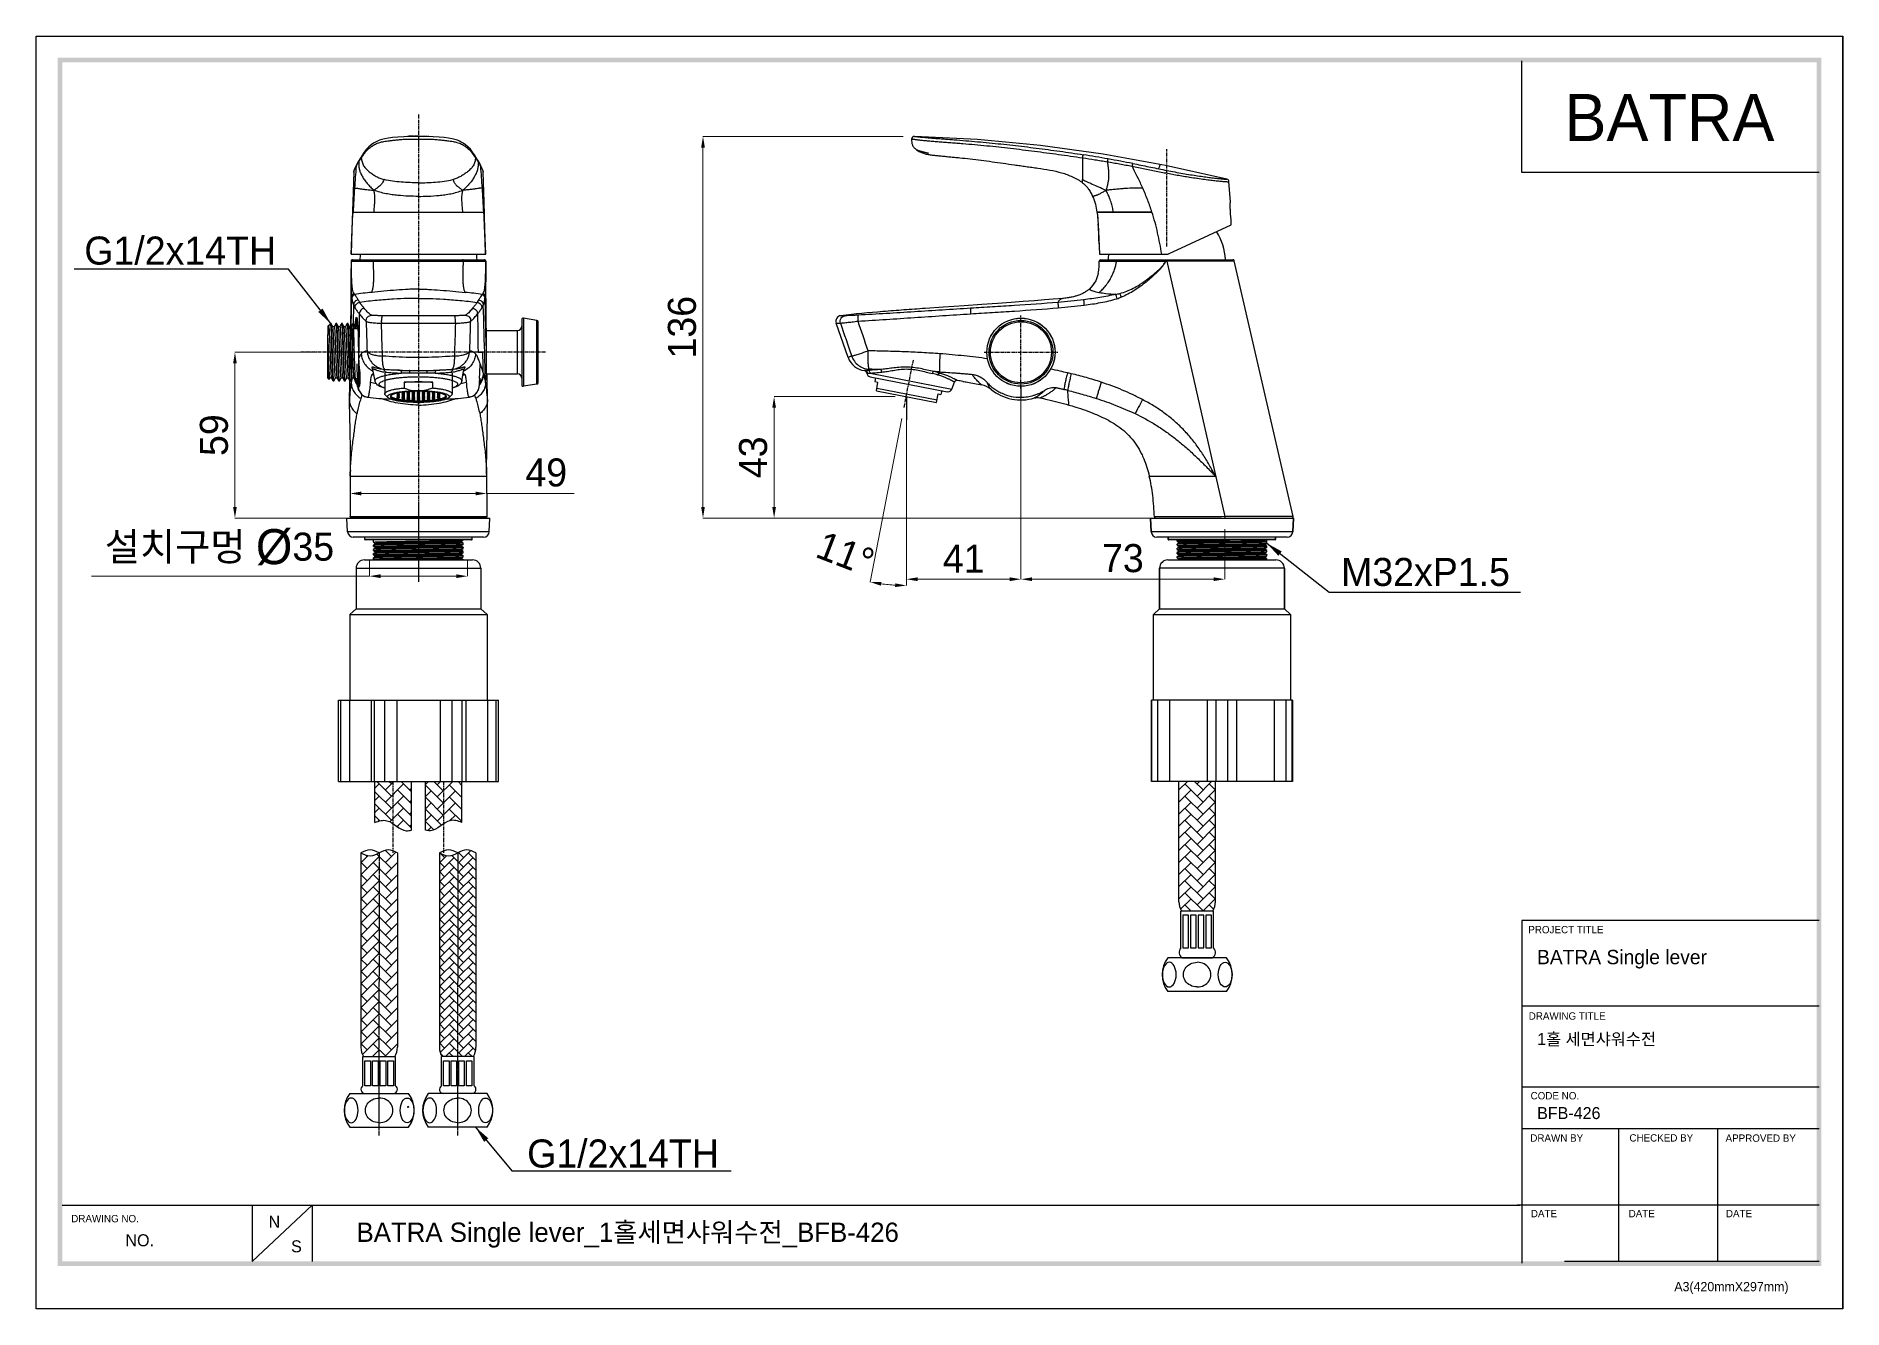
# Model space of a CAD drawing. Header units: millimetres. Extents: x 1091 to 1735, y 843 to 1297.
import ezdxf

# ---------------------------------------------------------------- set-up
doc = ezdxf.new("R2010")
doc.units = ezdxf.units.MM
doc.linetypes.add('CENTER', pattern=[2, 1.25, -0.25, 0.25, -0.25])
for name, color, linetype in [('02___PRT_ALL_AXES', 7, 'Continuous'), ('06___PRT_ALL_SURFS', 7, 'Continuous'), ('1', 7, 'Continuous'), ('17', 7, 'Continuous'), ('BODY', 7, 'Continuous'), ('center', 1, 'CENTER'), ('DEFAULT_1', 7, 'CENTER')]:
    doc.layers.add(name, color=color, linetype=linetype)
doc.styles.add('Daelim Dimension', font='')
doc.styles.get("Standard").update_dxf_attribs({"font": 'txt.shx', "bigfont": 'whgtxt.shx'})
doc.styles.get('Daelim Dimension').set_extended_font_data('나눔고딕')
doc.dimstyles.new('DEFAULT', dxfattribs={"dimscale": 2, "dimtxt": 2, "dimasz": 2, "dimexe": 0, "dimexo": 2, "dimgap": 1, "dimtad": 1, "dimdec": 1, "dimzin": 9, "dimdsep": 46, "dimtxsty": 'Daelim Dimension', "dimcen": 0.5, "dimclrd": 252, "dimclre": 252, "dimclrt": 3, "dimadec": 1, "dimazin": 0, "dimtfac": 1, "dimtdec": 1, "dimtix": 1, "dimtmove": 0, "dimatfit": 3, "dimfxl": 1, "dimtolj": 1, "dimtzin": 1, "dimlwd": 9, "dimlwe": 9, "dimarcsym": 0})
doc.dimstyles.new('ISO-25', dxfattribs={"dimtxt": 2.5, "dimasz": 2.5, "dimexe": 1.25, "dimexo": 0.625, "dimtad": 1, "dimtxsty": 'Standard', "dimcen": 2.5, "dimadec": 0, "dimazin": 0, "dimtfac": 1, "dimtmove": 0, "dimatfit": 3, "dimfxl": 1, "dimarcsym": 0})
pattern_1 = [(135, (3536.9695, 1021.98), (-4e-16, 4.310523), [9.144, -3.048]), (45, (3534.8143, 1024.1353), (-4e-16, 4.310523), [9.144, -3.048])]

msp = doc.modelspace()

# ---------------------------------------------------------------- texts
at = {"color": 5, "ltscale": 40, "style": 'Daelim Dimension'}
for s, height, p in [('PROJECT TITLE', 2.6158, (1623.28, 977.36)), ('DRAWING TITLE', 2.6158, (1623.44, 946.57)), ('CODE NO.', 2.616, (1624.1, 918.14)), ('DRAWN BY', 2.616, (1624, 903.07)), ('CHECKED BY', 2.616, (1659.34, 903.11)), ('APPROVED BY', 2.6158, (1693.62, 903.03)), ('DRAWING NO.', 2.6158, (1103.76, 874.33)), ('DATE', 2.616, (1624.2, 876.11)), ('DATE', 2.616, (1659.06, 876.11)), ('DATE', 2.616, (1693.74, 876.11)), ('A3(420mmX297mm)', 3.3014, (1675.34, 849.74))]:
    msp.add_text(s, height=height, dxfattribs=at).set_placement(p)
at = {"ltscale": 0.5, "insert": (1636.16, 1276.6), "char_height": 16.8, "width": 30.8591, "attachment_point": 1, "style": 'Daelim Dimension'}
msp.add_mtext('BATRA', dxfattribs=at)
at = {"color": 7, "char_height": 10, "attachment_point": 5, "style": 'Daelim Dimension'}
for s, insert in [('\\A1;G1/2x14TH', (1142.6, 1220.7)), ('\\A1;M32xP1.5', (1586.63, 1106.12)), ('\\A1;G1/2x14TH', (1300.5, 898.78))]:
    msp.add_mtext(s, dxfattribs=dict(at, insert=insert))
at = {"attachment_point": 1, "style": 'Daelim Dimension'}
for s, insert, char_height, width in [('BATRA Single lever', (1626.39, 971.45), 5.1277, 82.4131), ('1홀 세면샤워수전 ', (1626.43, 941.78), 4.281, 72.0388), ('BFB-426', (1626.43, 915.41), 4.281, 72.0388), ('N', (1174.11, 876.63), 4.28, 5.9741), ('NO.', (1123.08, 870.05), 4.281, 26.854), ('S', (1182.14, 867.9), 4.28, 5.9741)]:
    msp.add_mtext(s, dxfattribs=dict(at, insert=insert, char_height=char_height, width=width))
at = {"color": 2, "insert": (1205.48, 874.21), "char_height": 6.8796, "width": 265.407, "attachment_point": 1, "style": 'Daelim Dimension'}
msp.add_mtext('{\\f나눔고딕|b0|i0|c129|p50;BATRA Single lever_1홀세면샤워수전_BFB-426}', dxfattribs=at)

# ---------------------------------------------------------------- blocks, each defined once
blk = doc.blocks.new('*D1')
at = {"color": 5, "lineweight": 9, "transparency": 16777216}
for p, q in [((1203.2, 1134.75), (1203.2, 1134.16)), ((1207.2, 1134.16), (1247.9, 1134.16)), ((1251.9, 1134.95), (1251.9, 1134.16)), ((1251.9, 1134.16), (1283.13, 1134.16))]:
    blk.add_line(p, q, dxfattribs=at)
at = {"color": 5, "transparency": 16777216}
for points in [[(1207.2, 1134.83), (1207.2, 1133.49), (1203.2, 1134.16)], [(1247.9, 1134.83), (1247.9, 1133.49), (1251.9, 1134.16)]]:
    blk.add_solid(points, dxfattribs=at)
at = {"layer": 'Defpoints', "color": 0, "transparency": 16777216}
for p in [(1251.9, 1134.16), (1203.2, 1130.75), (1251.9, 1130.95)]:
    blk.add_point(p, dxfattribs=at)
at = {"color": 7, "transparency": 16777216, "insert": (1273.13, 1141.6), "char_height": 10, "attachment_point": 5, "style": 'Daelim Dimension'}
blk.add_mtext('\\A1;49', dxfattribs=at)
blk = doc.blocks.new('*D2')
at = {"color": 5, "lineweight": 9, "transparency": 16777216}
for p, q in [((1191.26, 1184.52), (1162.13, 1184.52)), ((1162.13, 1180.52), (1162.13, 1129.39)), ((1249.05, 1125.39), (1162.13, 1125.39))]:
    blk.add_line(p, q, dxfattribs=at)
at = {"color": 5, "transparency": 16777216}
for points in [[(1161.46, 1180.52), (1162.79, 1180.52), (1162.13, 1184.52)], [(1161.46, 1129.39), (1162.79, 1129.39), (1162.13, 1125.39)]]:
    blk.add_solid(points, dxfattribs=at)
at = {"layer": 'Defpoints', "color": 0, "transparency": 16777216}
for p in [(1195.26, 1184.52), (1162.13, 1125.39), (1253.05, 1125.39)]:
    blk.add_point(p, dxfattribs=at)
at = {"color": 7, "transparency": 16777216, "insert": (1154.68, 1154.96), "char_height": 10, "attachment_point": 5, "rotation": 90, "style": 'Daelim Dimension'}
blk.add_mtext('\\A1;59', dxfattribs=at)
blk = doc.blocks.new('*D3')
at = {"color": 5, "lineweight": 9, "transparency": 16777216}
for p, q in [((1400.37, 1261.49), (1329.01, 1261.49)), ((1329.01, 1129.39), (1329.01, 1257.49)), ((1535.55, 1125.39), (1329.01, 1125.39))]:
    blk.add_line(p, q, dxfattribs=at)
at = {"color": 5, "transparency": 16777216}
for points in [[(1328.35, 1257.49), (1329.68, 1257.49), (1329.01, 1261.49)], [(1328.35, 1129.39), (1329.68, 1129.39), (1329.01, 1125.39)]]:
    blk.add_solid(points, dxfattribs=at)
at = {"layer": 'Defpoints', "color": 0, "transparency": 16777216}
for p in [(1329.01, 1261.49), (1404.37, 1261.49), (1539.55, 1125.39)]:
    blk.add_point(p, dxfattribs=at)
at = {"color": 7, "transparency": 16777216, "insert": (1321.56, 1193.44), "char_height": 10, "attachment_point": 5, "rotation": 90, "style": 'Daelim Dimension'}
blk.add_mtext('\\A1;136', dxfattribs=at)
blk = doc.blocks.new('*D4')
at = {"color": 5, "lineweight": 9, "transparency": 16777216}
for p, q in [((1442.38, 1173.94), (1442.38, 1103.6)), ((1515.05, 1121.39), (1515.05, 1103.6)), ((1511.05, 1103.6), (1446.38, 1103.6))]:
    blk.add_line(p, q, dxfattribs=at)
at = {"color": 5, "transparency": 16777216}
for points in [[(1446.38, 1104.27), (1446.38, 1102.93), (1442.38, 1103.6)], [(1511.05, 1104.27), (1511.05, 1102.93), (1515.05, 1103.6)]]:
    blk.add_solid(points, dxfattribs=at)
at = {"layer": 'Defpoints', "color": 0, "transparency": 16777216}
for p in [(1442.38, 1177.94), (1515.05, 1125.39), (1442.38, 1103.6)]:
    blk.add_point(p, dxfattribs=at)
at = {"color": 7, "transparency": 16777216, "insert": (1478.72, 1111.05), "char_height": 10, "attachment_point": 5, "style": 'Daelim Dimension'}
blk.add_mtext('\\A1;73', dxfattribs=at)
blk = doc.blocks.new('*D5')
at = {"color": 5, "lineweight": 9, "transparency": 16777216}
for p, q in [((1442.38, 1167.6), (1442.38, 1103.6)), ((1401.54, 1164.71), (1401.54, 1103.6)), ((1438.38, 1103.6), (1405.54, 1103.6))]:
    blk.add_line(p, q, dxfattribs=at)
at = {"color": 5, "transparency": 16777216}
for points in [[(1405.54, 1104.27), (1405.54, 1102.93), (1401.54, 1103.6)], [(1438.38, 1104.27), (1438.38, 1102.93), (1442.38, 1103.6)]]:
    blk.add_solid(points, dxfattribs=at)
at = {"layer": 'Defpoints', "color": 0, "transparency": 16777216}
for p in [(1401.54, 1168.71), (1442.38, 1171.6), (1401.54, 1103.6)]:
    blk.add_point(p, dxfattribs=at)
at = {"color": 7, "transparency": 16777216, "insert": (1421.96, 1110.94), "char_height": 10, "attachment_point": 5, "style": 'Daelim Dimension'}
blk.add_mtext('\\A1;41', dxfattribs=at)
blk = doc.blocks.new('*D6')
at = {"color": 5, "lineweight": 9, "transparency": 16777216}
for p, q in [((1399.96, 1160.86), (1388.63, 1102.59)), ((1401.54, 1156.38), (1401.54, 1101.35))]:
    blk.add_line(p, q, dxfattribs=at)
blk.add_arc((1401.54, 1169.02), 67.67, 262.38715, 266.61285, dxfattribs=at)
at = {"color": 5, "transparency": 16777216}
for points in [[(1392.47, 1101.29), (1392.68, 1102.6), (1388.63, 1102.59)], [(1397.56, 1102.13), (1397.52, 1100.8), (1401.54, 1101.35)]]:
    blk.add_solid(points, dxfattribs=at)
at = {"layer": 'Defpoints', "color": 0, "transparency": 16777216}
for p in [(1404.06, 1181.97), (1401.54, 1168.71), (1400.72, 1164.79), (1401.54, 1160.38), (1397.21, 1101.49)]:
    blk.add_point(p, dxfattribs=at)
at = {"color": 7, "transparency": 16777216, "insert": (1379.83, 1112.72), "char_height": 10, "attachment_point": 5, "rotation": 338.9104, "style": 'Daelim Dimension'}
blk.add_mtext('\\A1;11°', dxfattribs=at)
blk = doc.blocks.new('*D7')
at = {"color": 5, "lineweight": 9, "transparency": 16777216}
for p, q in [((1397.48, 1168.72), (1354.37, 1168.72)), ((1354.37, 1164.72), (1354.37, 1129.39)), ((1487.29, 1125.39), (1354.37, 1125.39))]:
    blk.add_line(p, q, dxfattribs=at)
at = {"color": 5, "transparency": 16777216}
for points in [[(1353.7, 1164.72), (1355.04, 1164.72), (1354.37, 1168.72)], [(1353.7, 1129.39), (1355.04, 1129.39), (1354.37, 1125.39)]]:
    blk.add_solid(points, dxfattribs=at)
at = {"layer": 'Defpoints', "color": 0, "transparency": 16777216}
for p in [(1401.48, 1168.72), (1354.37, 1125.39), (1491.29, 1125.39)]:
    blk.add_point(p, dxfattribs=at)
at = {"color": 7, "transparency": 16777216, "insert": (1346.92, 1147.06), "char_height": 10, "attachment_point": 5, "rotation": 90, "style": 'Daelim Dimension'}
blk.add_mtext('\\A1;43', dxfattribs=at)
blk = doc.blocks.new('*D8')
at = {"color": 5, "lineweight": 9, "transparency": 16777216}
for p, q in [((1210.05, 1110.61), (1210.05, 1104.68)), ((1245.05, 1110.61), (1245.05, 1104.68)), ((1210.05, 1104.68), (1111.01, 1104.68)), ((1241.05, 1104.68), (1214.05, 1104.68))]:
    blk.add_line(p, q, dxfattribs=at)
at = {"color": 5, "transparency": 16777216}
for points in [[(1214.05, 1105.35), (1214.05, 1104.02), (1210.05, 1104.68)], [(1241.05, 1105.35), (1241.05, 1104.02), (1245.05, 1104.68)]]:
    blk.add_solid(points, dxfattribs=at)
at = {"layer": 'Defpoints', "color": 0, "transparency": 16777216}
for p in [(1210.05, 1114.61), (1245.05, 1114.61), (1245.05, 1104.68)]:
    blk.add_point(p, dxfattribs=at)
at = {"color": 7, "transparency": 16777216, "insert": (1156.59, 1114.67), "char_height": 10, "attachment_point": 5, "style": 'Daelim Dimension'}
blk.add_mtext('\\A1;설치구멍 {\\H1.25x;\\C256;Ø}35', dxfattribs=at)

# ---------------------------------------------------------------- dimensions: what is measured, and where the dimension line sits
at = {"color": 7}
for base, p1, p2, picture, middle in [((1329.01, 1261.49), (1539.55, 1125.39), (1404.37, 1261.49), '*D3', (1329.01, 1193.44)), ((1162.13, 1125.39), (1195.26, 1184.52), (1253.05, 1125.39), '*D2', (1162.13, 1154.96))]:
    dim = msp.add_linear_dim(base=base, p1=p1, p2=p2, angle=90, dimstyle='DEFAULT', override={"dimtxt": 5, "dimdec": 0, "dimclrd": 5, "dimclre": 5, "dimclrt": 7}, dxfattribs=at)
    dim.commit()
    dim.dimension.update_dxf_attribs({"geometry": picture, "text_midpoint": middle, "dimtype": 160})
dim = msp.add_angular_dim_2l(base=(1397.21, 1101.49), line1=((1401.54, 1168.71), (1401.54, 1160.38)), line2=((1400.72, 1164.79), (1404.06, 1181.97)), dimstyle='DEFAULT', override={"dimtxt": 5, "dimclrd": 5, "dimclre": 5, "dimclrt": 7, "dimadec": 0}, dxfattribs=at)
dim.commit()
dim.dimension.update_dxf_attribs({"geometry": '*D6', "text_midpoint": (1377.19, 1105.88), "dimtype": 162})
for base, p1, p2, picture, middle in [((1442.38, 1103.6), (1515.05, 1125.39), (1442.38, 1177.94), '*D4', (1478.72, 1111.05)), ((1401.54, 1103.6), (1442.38, 1171.6), (1401.54, 1168.71), '*D5', (1421.96, 1110.94))]:
    dim = msp.add_linear_dim(base=base, p1=p1, p2=p2, dimstyle='DEFAULT', override={"dimtxt": 5, "dimdec": 0, "dimclrd": 5, "dimclre": 5, "dimclrt": 7}, dxfattribs=at)
    dim.commit()
    dim.dimension.update_dxf_attribs({"geometry": picture, "text_midpoint": middle})
dim = msp.add_linear_dim(base=(1354.37, 1125.39), p1=(1401.48, 1168.72), p2=(1491.29, 1125.39), angle=90, dimstyle='DEFAULT', override={"dimtxt": 5, "dimdec": 0, "dimclrd": 5, "dimclre": 5, "dimclrt": 7}, dxfattribs=at)
dim.commit()
dim.dimension.update_dxf_attribs({"geometry": '*D7', "text_midpoint": (1346.92, 1147.06)})
dim = msp.add_linear_dim(base=(1251.9, 1134.16), p1=(1203.2, 1130.75), p2=(1251.9, 1130.95), dimstyle='DEFAULT', override={"dimtxt": 5, "dimdec": 0, "dimclrd": 5, "dimclre": 5, "dimclrt": 7}, dxfattribs=at)
dim.commit()
dim.dimension.update_dxf_attribs({"geometry": '*D1', "text_midpoint": (1273.13, 1134.16), "dimtype": 160})
dim = msp.add_linear_dim(base=(1245.05, 1104.68), p1=(1210.05, 1114.61), p2=(1245.05, 1114.61), text='설치구멍 {\\H1.25x;\\C256;Ø}<>', dimstyle='DEFAULT', override={"dimtxt": 5, "dimdec": 0, "dimclrd": 5, "dimclre": 5, "dimclrt": 7}, dxfattribs=at)
dim.commit()
dim.dimension.update_dxf_attribs({"geometry": '*D8', "text_midpoint": (1156.59, 1104.68), "dimtype": 160})

# ---------------------------------------------------------------- hatches: boundary and pattern name
h = msp.add_hatch()
h.set_pattern_fill('AR-HBONE', scale=0.03, style=0)
h.set_pattern_definition(pattern_1)
edge = h.paths.add_edge_path()
edge.add_line((1225.05, 1031.49), (1218.55, 1031.49))
edge.add_line((1218.55, 1031.49), (1218.55, 1016.42))
edge.add_spline(control_points=[(1218.55, 1016.42), (1220.09, 1015.4), (1222.16, 1013.62), (1224.43, 1013.99), (1225.05, 1014.18)], knot_values=[9.737063, 9.737063, 9.737063, 9.737063, 15.001191, 16.935123, 16.935123, 16.935123, 16.935123], degree=3, periodic=0)
edge.add_line((1225.05, 1014.18), (1225.05, 1031.49))
edge = h.paths.add_edge_path()
edge.add_spline(control_points=[(1212.05, 1016.83), (1213.51, 1017.48), (1215.74, 1018.07), (1217.81, 1016.9), (1218.55, 1016.42)], knot_values=[2.720003, 2.720003, 2.720003, 2.720003, 7.217324, 9.737063, 9.737063, 9.737063, 9.737063], degree=3, periodic=0)
edge.add_line((1218.55, 1016.42), (1218.55, 1031.49))
edge.add_line((1218.55, 1031.49), (1212.05, 1031.49))
edge.add_line((1212.05, 1031.49), (1212.05, 1016.83))
h = msp.add_hatch()
h.set_pattern_fill('AR-HBONE', scale=0.03, style=0)
h.set_pattern_definition([(45, (-1498.6255, 1694.109), (4e-16, 4.310523), [9.144, -3.048]), (135, (-1496.4703, 1696.2643), (4e-16, 4.310523), [9.144, -3.048])])
edge = h.paths.add_edge_path()
edge.add_line((1236.55, 1031.49), (1230.05, 1031.49))
edge.add_line((1230.05, 1031.49), (1230.05, 1014.18))
edge.add_spline(control_points=[(1230.05, 1014.18), (1230.67, 1013.99), (1232.94, 1013.62), (1235.01, 1015.4), (1236.55, 1016.42)], knot_values=[9.737063, 9.737063, 9.737063, 9.737063, 11.670995, 16.935123, 16.935123, 16.935123, 16.935123], degree=3, periodic=0)
edge.add_line((1236.55, 1016.42), (1236.55, 1031.49))
edge = h.paths.add_edge_path()
edge.add_spline(control_points=[(1236.55, 1016.42), (1237.29, 1016.9), (1239.36, 1018.07), (1241.59, 1017.48), (1243.05, 1016.83)], knot_values=[2.720003, 2.720003, 2.720003, 2.720003, 5.239742, 9.737063, 9.737063, 9.737063, 9.737063], degree=3, periodic=0)
edge.add_line((1243.05, 1016.83), (1243.05, 1031.49))
edge.add_line((1243.05, 1031.49), (1236.55, 1031.49))
edge.add_line((1236.55, 1031.49), (1236.55, 1016.42))
h = msp.add_hatch()
h.set_pattern_fill('AR-HBONE', scale=0.03, style=0)
h.set_pattern_definition([(45, (-1038.042, 1021.98), (4e-16, 4.310523), [9.144, -3.048]), (135, (-1035.887, 1024.1353), (4e-16, 4.310523), [9.144, -3.048])])
h.paths.add_polyline_path([(1511.73, 1031.49), (1498.73, 1031.49), (1498.73, 988.63, 0.135834), (1499.66, 985.28), (1510.81, 985.28, 0.135834), (1511.73, 988.63)])
h = msp.add_hatch()
h.set_pattern_fill('AR-HBONE', scale=0.03, style=0)
h.set_pattern_definition(pattern_1)
edge = h.paths.add_edge_path()
edge.add_spline(control_points=[(1213.55, 1006.01), (1212.47, 1005.45), (1210.3, 1004.34), (1208.13, 1005.45), (1207.05, 1006.01)], knot_values=[6.871429, 6.871429, 6.871429, 6.871429, 10.307143, 13.742857, 13.742857, 13.742857, 13.742857], degree=3, periodic=0)
edge.add_line((1207.05, 1006.01), (1207.05, 936.72))
edge.add_arc((1213.55, 936.72), 6.5, 180, 210.94155)
edge.add_line((1207.97, 933.38), (1213.55, 933.38))
edge.add_line((1213.55, 933.38), (1213.55, 960.19))
edge.add_line((1213.55, 960.19), (1213.55, 1006.01))
edge = h.paths.add_edge_path()
edge.add_spline(control_points=[(1220.05, 1006.01), (1218.97, 1006.57), (1216.8, 1007.68), (1214.63, 1006.57), (1213.55, 1006.01)], knot_values=[0, 0, 0, 0, 3.435714, 6.871429, 6.871429, 6.871429, 6.871429], degree=3, periodic=0)
edge.add_line((1213.55, 1006.01), (1213.55, 960.19))
edge.add_line((1213.55, 960.19), (1213.55, 933.38))
edge.add_line((1213.55, 933.38), (1219.12, 933.38))
edge.add_arc((1213.55, 936.72), 6.5, 329.05845, 360)
edge.add_line((1220.05, 936.72), (1220.05, 1006.01))
at = {"layer": '1'}
h = msp.add_hatch(dxfattribs=at)
h.set_pattern_fill('AR-HBONE', scale=0.6, style=0)
h.set_pattern_definition([(45, (-7677.7857, 1039.967), (2e-15, 3.39411255), [7.2, -2.4]), (135, (-7676.0886, 1041.664), (2e-15, 3.39411255), [7.2, -2.4])])
edge = h.paths.add_edge_path()
edge.add_spline(control_points=[(1248.05, 1006.01), (1246.97, 1006.57), (1244.8, 1007.68), (1242.63, 1006.57), (1241.55, 1006.01)], knot_values=[0, 0, 0, 0, 3.435714, 6.871429, 6.871429, 6.871429, 6.871429], degree=3, periodic=0)
edge.add_line((1241.55, 1006.01), (1241.55, 960.19))
edge.add_line((1241.55, 960.19), (1241.55, 933.38))
edge.add_line((1241.55, 933.38), (1247.12, 933.38))
edge.add_arc((1241.55, 936.72), 6.5, 329.05845, 360)
edge.add_line((1248.05, 936.72), (1248.05, 1006.01))
edge = h.paths.add_edge_path()
edge.add_arc((1241.55, 936.72), 6.5, 180, 210.94155)
edge.add_line((1235.97, 933.38), (1241.55, 933.38))
edge.add_line((1241.55, 933.38), (1241.55, 960.19))
edge.add_line((1241.55, 960.19), (1241.55, 1006.01))
edge.add_spline(control_points=[(1241.55, 1006.01), (1240.47, 1005.45), (1238.3, 1004.34), (1236.13, 1005.45), (1235.05, 1006.01)], knot_values=[6.871429, 6.871429, 6.871429, 6.871429, 10.307143, 13.742857, 13.742857, 13.742857, 13.742857], degree=3, periodic=0)
edge.add_line((1235.05, 1006.01), (1235.05, 936.72))

# ---------------------------------------------------------------- linework, layer by layer
at = {"color": 5, "ltscale": 0.5}
for p, q in [((1621.03, 1248.55), (1621.03, 1288.45)), ((1621.03, 981.97), (1621.03, 859.76))]:
    msp.add_line(p, q, dxfattribs=at)
at = {"color": 7, "linetype": 'CENTER'}
for p, q in [((1227.55, 1269.31), (1227.55, 1125.87)), ((1494.36, 1222.26), (1494.36, 1256.88)), ((1442.38, 1171.6), (1442.38, 1197.68)), ((1272.81, 1184.52), (1185.51, 1184.52)), ((1429.22, 1184.52), (1455.53, 1184.52))]:
    msp.add_line(p, q, dxfattribs=at)
at = {"color": 7, "linetype": 'Continuous'}
for p, q in [((1227.55, 1261.49), (1227.55, 1260.47)), ((1405.14, 1256.7), (1405.17, 1256.7)), ((1405.6, 1256.57), (1407.1, 1256.12)), ((1205.43, 1251.26), (1205.43, 1251.26)), ((1206.39, 1253), (1206.02, 1252.39)), ((1206.39, 1253), (1206.39, 1253)), ((1206.52, 1252.85), (1206.55, 1252.89)), ((1206.55, 1252.89), (1206.64, 1253.03)), ((1207.33, 1254.48), (1207.01, 1253.97)), ((1207.33, 1254.48), (1207.36, 1254.52)), ((1247.76, 1254.48), (1247.74, 1254.52)), ((1248.08, 1253.98), (1247.76, 1254.48)), ((1248.41, 1253.46), (1248.08, 1253.98)), ((1248.71, 1253), (1248.41, 1253.46)), ((1248.54, 1252.89), (1248.6, 1252.81)), ((1248.71, 1253), (1248.71, 1253)), ((1249.07, 1252.4), (1248.71, 1253)), ((1249.67, 1251.26), (1249.67, 1251.26)), ((1250.3, 1249.95), (1249.67, 1251.26)), ((1250.58, 1249.14), (1250.3, 1249.95)), ((1407.1, 1256.12), (1407.46, 1256.01)), ((1407.46, 1256.01), (1407.72, 1255.94)), ((1204.46, 1248.67), (1204.46, 1248.68)), ((1239.9, 1246.09), (1239.91, 1246.1)), ((1250.64, 1248.67), (1250.58, 1249.14)), ((1250.64, 1248.68), (1250.64, 1248.67)), ((1464.36, 1246.09), (1464.36, 1246.1)), ((1464.36, 1246.06), (1464.36, 1246.09)), ((1464.36, 1244.94), (1464.36, 1246.06)), ((1502.51, 1246.97), (1502.62, 1246.95)), ((1505.14, 1246.56), (1505.26, 1246.55)), ((1505.26, 1246.55), (1505.35, 1246.53)), ((1517.05, 1238.27), (1516.56, 1245.3)), ((1211.71, 1234.52), (1227.55, 1234.52)), ((1227.55, 1234.52), (1250.86, 1234.52)), ((1469.48, 1234.52), (1469.51, 1234.3)), ((1469.48, 1234.52), (1489.08, 1234.52)), ((1475.38, 1234.52), (1469.48, 1234.52)), ((1469.51, 1234.3), (1469.94, 1230.1)), ((1489.08, 1234.52), (1475.38, 1234.52)), ((1469.94, 1230.1), (1470.2, 1224.94)), ((1470.2, 1224.94), (1470.36, 1219.52)), ((1494.96, 1219.57), (1517.33, 1230)), ((1203.55, 1219.52), (1251.55, 1219.52)), ((1470.36, 1219.52), (1494.75, 1219.52)), ((1203.55, 1217.02), (1203.54, 1214.27)), ((1203.54, 1213.99), (1203.54, 1214.39)), ((1203.55, 1214.26), (1203.55, 1214.21)), ((1204.05, 1217.52), (1251.05, 1217.52)), ((1251.55, 1217.02), (1251.56, 1214.27)), ((1251.55, 1214.26), (1251.55, 1214.51)), ((1251.57, 1212.84), (1251.56, 1214.27)), ((1470.81, 1217.52), (1517.91, 1217.52)), ((1494.43, 1217.02), (1518.4, 1217.13)), ((1494.43, 1217.02), (1515.05, 1125.9)), ((1539.39, 1126.01), (1518.4, 1217.13)), ((1203.47, 1205.27), (1203.44, 1202.34)), ((1203.49, 1208.01), (1203.47, 1205.27)), ((1251.65, 1202.34), (1251.63, 1205.27)), ((1467.95, 1208.26), (1466.77, 1207.05)), ((1469.08, 1210.02), (1467.95, 1208.26)), ((1202.93, 1167.63), (1203.8, 1204.16)), ((1203.44, 1202.34), (1203.41, 1199.23)), ((1251.71, 1186.85), (1251.3, 1204.16)), ((1251.69, 1199.23), (1251.65, 1202.34)), ((1251.73, 1195.94), (1251.69, 1199.23)), ((1414.75, 1200.59), (1408.17, 1200.14)), ((1457.53, 1203.72), (1453.83, 1203.41)), ((1195.26, 1193.77), (1195.95, 1194.46)), ((1195.26, 1193.77), (1195.26, 1193.62)), ((1195.51, 1193.62), (1195.26, 1193.62)), ((1195.26, 1193.62), (1195.26, 1190.88)), ((1196.26, 1194.77), (1195.95, 1194.46)), ((1196.41, 1194.77), (1196.26, 1194.77)), ((1196.26, 1194.77), (1196.26, 1193.76)), ((1197.51, 1193.62), (1197.02, 1193.62)), ((1198.41, 1194.77), (1198.11, 1194.77)), ((1199.51, 1193.62), (1199.02, 1193.62)), ((1200.41, 1194.77), (1200.11, 1194.77)), ((1201.51, 1193.62), (1201.02, 1193.62)), ((1202.41, 1194.77), (1202.11, 1194.77)), ((1203.51, 1193.62), (1203.02, 1193.62)), ((1204.41, 1194.77), (1204.11, 1194.77)), ((1204.59, 1193.04), (1205.96, 1193.04)), ((1205.51, 1193.62), (1205.02, 1193.62)), ((1251.71, 1192.27), (1262.91, 1192.27)), ((1251.71, 1192.27), (1251.71, 1176.77)), ((1262.91, 1176.77), (1262.91, 1192.27)), ((1264.41, 1196.18), (1264.41, 1172.86)), ((1269.79, 1195.89), (1264.99, 1196.68)), ((1264.99, 1196.68), (1264.99, 1172.37)), ((1269.79, 1173.15), (1269.79, 1195.89)), ((1270.21, 1173.65), (1270.21, 1195.4)), ((1380.8, 1182.63), (1376.52, 1194.9)), ((1195.26, 1175.27), (1195.26, 1189.07)), ((1206.26, 1172.52), (1206.26, 1184.27)), ((1248.8, 1184.52), (1250.54, 1184.52)), ((1195.26, 1175.27), (1195.68, 1174.85)), ((1196.01, 1175.42), (1196.5, 1175.42)), ((1197.11, 1174.27), (1197.41, 1174.27)), ((1198.01, 1175.42), (1198.5, 1175.42)), ((1199.11, 1174.27), (1199.41, 1174.27)), ((1200.01, 1175.42), (1200.5, 1175.42)), ((1201.11, 1174.27), (1201.41, 1174.27)), ((1202.01, 1175.42), (1202.5, 1175.42)), ((1203.11, 1174.27), (1203.41, 1174.27)), ((1204.01, 1175.42), (1204.5, 1175.42)), ((1205.11, 1174.27), (1206.26, 1174.27)), ((1206.26, 1172.52), (1206.44, 1172.52)), ((1211.34, 1178.42), (1211.34, 1178.42)), ((1212.09, 1174.25), (1211.35, 1178.38)), ((1215.55, 1177.06), (1215.55, 1169.7)), ((1232.64, 1173.83), (1222.45, 1173.83)), ((1222.45, 1173.83), (1222.45, 1171.77)), ((1232.64, 1171.77), (1232.64, 1173.83)), ((1239.55, 1177.06), (1239.55, 1169.7)), ((1243.01, 1174.25), (1243.75, 1178.38)), ((1243.76, 1178.42), (1243.78, 1178.5)), ((1243.76, 1178.42), (1243.76, 1178.42)), ((1243.78, 1178.5), (1243.81, 1178.59)), ((1251.71, 1176.77), (1262.91, 1176.77)), ((1252.17, 1167.63), (1251.95, 1176.78)), ((1269.79, 1173.15), (1264.99, 1172.37)), ((1386.82, 1178.01), (1386.53, 1177.99)), ((1387.73, 1178.07), (1386.82, 1178.01)), ((1387.4, 1177.11), (1387.71, 1177.1)), ((1387.71, 1177.1), (1388.58, 1177.07)), ((1388.58, 1177.07), (1417.76, 1171.4)), ((1388.61, 1175.8), (1416.08, 1170.46)), ((1390.56, 1175.42), (1390.3, 1174.05)), ((1390.3, 1174.05), (1391.41, 1173.83)), ((1390.82, 1170.79), (1391.41, 1173.83)), ((1417.76, 1171.4), (1418.69, 1173.82)), ((1202.97, 1170.2), (1202.89, 1166.34)), ((1202.93, 1167.63), (1202.89, 1166.54)), ((1209.32, 1168.47), (1209.47, 1168.45)), ((1209.32, 1168.47), (1209.32, 1168.47)), ((1216.76, 1168.31), (1215.78, 1169.25)), ((1217.74, 1168.98), (1217.74, 1169.07)), ((1229.26, 1170.79), (1225.83, 1170.79)), ((1226.97, 1166.62), (1228.13, 1166.62)), ((1237.36, 1168.98), (1237.36, 1169.07)), ((1238.34, 1168.31), (1239.32, 1169.25)), ((1245.63, 1168.45), (1245.78, 1168.47)), ((1245.78, 1168.47), (1245.77, 1168.47)), ((1252.21, 1166.34), (1252.13, 1170.2)), ((1252.21, 1166.54), (1252.17, 1167.63)), ((1390.82, 1170.79), (1412.27, 1166.62)), ((1391.01, 1171.77), (1412.46, 1167.6)), ((1412.27, 1166.62), (1412.86, 1169.66)), ((1412.86, 1169.66), (1413.85, 1169.47)), ((1414.12, 1170.84), (1413.85, 1169.47)), ((1442.38, 1172.35), (1442.38, 1168.45)), ((1203.24, 1141.08), (1203.18, 1125.9)), ((1203.24, 1142.43), (1203.24, 1141.08)), ((1203.24, 1140.39), (1203.24, 1140.42)), ((1203.24, 1140.39), (1251.86, 1140.39)), ((1251.85, 1142.43), (1251.92, 1125.9)), ((1251.86, 1141.08), (1251.85, 1142.43)), ((1488.13, 1140.39), (1511.77, 1140.39)), ((1251.42, 1125.39), (1203.68, 1125.39)), ((1488.55, 1125.39), (1488.81, 1120.49)), ((1489.48, 1125.39), (1537.91, 1125.39)), ((1539.39, 1126.01), (1515.05, 1125.9)), ((1539.55, 1125.39), (1539.3, 1120.49)), ((1252.79, 1120.49), (1202.31, 1120.49)), ((1250.79, 1118.59), (1204.3, 1118.59)), ((1208.4, 1117.79), (1208.4, 1118.59)), ((1246.7, 1117.79), (1208.4, 1117.79)), ((1246.5, 1117.59), (1208.6, 1117.59)), ((1211.55, 1116.8), (1211.55, 1117.59)), ((1211.55, 1116.8), (1212.3, 1116.36)), ((1211.55, 1116.8), (1211.55, 1116.8)), ((1212.3, 1116.18), (1211.55, 1115.74)), ((1211.55, 1115.3), (1211.55, 1115.74)), ((1211.55, 1115.74), (1211.55, 1115.74)), ((1211.55, 1115.3), (1212.3, 1114.86)), ((1211.55, 1115.3), (1211.55, 1115.3)), ((1212.3, 1114.68), (1211.55, 1114.24)), ((1212.3, 1116.37), (1212.3, 1116.17)), ((1212.3, 1114.87), (1212.3, 1114.67)), ((1242.79, 1117.11), (1243.54, 1117.55)), ((1243.54, 1116.49), (1242.79, 1116.93)), ((1242.79, 1115.61), (1243.54, 1116.05)), ((1243.54, 1114.99), (1242.79, 1115.43)), ((1242.79, 1114.11), (1243.54, 1114.55)), ((1242.8, 1116.92), (1242.8, 1117.12)), ((1242.8, 1115.42), (1242.8, 1115.62)), ((1243.54, 1117.55), (1243.55, 1117.55)), ((1243.54, 1116.49), (1243.55, 1116.49)), ((1243.54, 1116.05), (1243.55, 1116.05)), ((1243.54, 1114.99), (1243.55, 1114.99)), ((1243.54, 1114.55), (1243.55, 1114.55)), ((1243.55, 1117.55), (1243.55, 1117.59)), ((1243.55, 1116.05), (1243.55, 1116.49)), ((1243.55, 1114.55), (1243.55, 1114.99)), ((1246.7, 1117.79), (1246.7, 1118.59)), ((1539.3, 1120.49), (1488.81, 1120.49)), ((1537.3, 1118.59), (1490.81, 1118.59)), ((1494.9, 1118.59), (1494.9, 1117.79)), ((1494.9, 1117.79), (1494.9, 1118.59)), ((1533.2, 1117.79), (1494.9, 1117.79)), ((1533, 1117.59), (1495.1, 1117.59)), ((1498.05, 1117.18), (1498.05, 1117.59)), ((1498.05, 1117.18), (1498.05, 1117.59)), ((1498.06, 1116.12), (1498.05, 1116.11)), ((1498.05, 1115.68), (1498.05, 1116.11)), ((1498.05, 1115.68), (1498.05, 1116.11)), ((1498.06, 1114.62), (1498.05, 1114.61)), ((1498.05, 1114.18), (1498.05, 1114.61)), ((1498.05, 1114.18), (1498.05, 1114.61)), ((1498.06, 1117.17), (1498.81, 1116.74)), ((1498.81, 1116.55), (1498.06, 1116.12)), ((1498.06, 1115.67), (1498.81, 1115.24)), ((1498.81, 1115.05), (1498.06, 1114.62)), ((1498.8, 1116.74), (1498.8, 1116.54)), ((1498.8, 1115.24), (1498.8, 1115.04)), ((1529.3, 1117.49), (1529.48, 1117.59)), ((1529.3, 1117.29), (1529.3, 1117.49)), ((1530.05, 1116.86), (1529.3, 1117.29)), ((1529.3, 1115.99), (1530.05, 1116.42)), ((1529.3, 1115.79), (1529.3, 1115.99)), ((1530.05, 1115.37), (1529.3, 1115.8)), ((1529.3, 1114.49), (1530.05, 1114.92)), ((1529.3, 1114.29), (1529.3, 1114.49)), ((1530.05, 1116.43), (1530.05, 1117.59)), ((1530.05, 1116.43), (1530.05, 1117.59)), ((1530.05, 1116.42), (1530.05, 1116.43)), ((1530.05, 1114.93), (1530.05, 1115.36)), ((1530.05, 1114.93), (1530.05, 1115.36)), ((1530.05, 1114.92), (1530.05, 1114.93)), ((1533.2, 1118.59), (1533.2, 1117.79)), ((1533.2, 1117.79), (1533.2, 1118.59)), ((1208.3, 1110.49), (1246.8, 1110.49)), ((1211.55, 1113.8), (1211.55, 1114.24)), ((1211.55, 1114.24), (1211.55, 1114.24)), ((1211.55, 1113.8), (1212.3, 1113.36)), ((1211.55, 1113.8), (1211.55, 1113.8)), ((1212.3, 1113.18), (1211.55, 1112.74)), ((1211.55, 1112.3), (1211.55, 1112.74)), ((1211.55, 1112.74), (1211.55, 1112.74)), ((1211.55, 1112.3), (1212.3, 1111.86)), ((1211.55, 1112.3), (1211.55, 1112.3)), ((1212.3, 1111.68), (1211.55, 1111.24)), ((1211.55, 1110.8), (1211.55, 1111.24)), ((1211.55, 1111.24), (1211.55, 1111.24)), ((1211.55, 1110.8), (1212.08, 1110.49)), ((1211.55, 1110.8), (1211.55, 1110.8)), ((1212.3, 1113.37), (1212.3, 1113.17)), ((1212.3, 1111.87), (1212.3, 1111.67)), ((1243.54, 1113.49), (1242.79, 1113.93)), ((1242.79, 1112.61), (1243.54, 1113.05)), ((1243.54, 1111.99), (1242.79, 1112.43)), ((1242.79, 1111.11), (1243.54, 1111.55)), ((1243.54, 1110.49), (1242.79, 1110.93)), ((1242.8, 1113.92), (1242.8, 1114.12)), ((1242.8, 1112.42), (1242.8, 1112.62)), ((1242.8, 1110.92), (1242.8, 1111.12)), ((1243.54, 1113.49), (1243.55, 1113.49)), ((1243.54, 1113.05), (1243.55, 1113.05)), ((1243.54, 1111.99), (1243.55, 1111.99)), ((1243.54, 1111.55), (1243.55, 1111.55)), ((1243.54, 1110.49), (1243.55, 1110.49)), ((1243.55, 1113.05), (1243.55, 1113.49)), ((1243.55, 1111.55), (1243.55, 1111.99)), ((1494.8, 1110.49), (1533.3, 1110.49)), ((1498.06, 1113.12), (1498.05, 1113.11)), ((1498.05, 1112.68), (1498.05, 1113.11)), ((1498.05, 1112.68), (1498.05, 1113.11)), ((1498.06, 1111.62), (1498.05, 1111.61)), ((1498.05, 1111.18), (1498.05, 1111.61)), ((1498.05, 1111.18), (1498.05, 1111.61)), ((1498.06, 1114.17), (1498.81, 1113.74)), ((1498.81, 1113.55), (1498.06, 1113.12)), ((1498.06, 1112.67), (1498.81, 1112.24)), ((1498.81, 1112.05), (1498.06, 1111.62)), ((1498.06, 1111.17), (1498.81, 1110.74)), ((1498.81, 1110.55), (1498.7, 1110.49)), ((1498.8, 1113.74), (1498.8, 1113.54)), ((1498.8, 1112.24), (1498.8, 1112.04)), ((1498.8, 1110.74), (1498.8, 1110.54)), ((1530.05, 1113.87), (1529.3, 1114.3)), ((1529.3, 1112.99), (1530.05, 1113.42)), ((1529.3, 1112.79), (1529.3, 1112.99)), ((1530.05, 1112.37), (1529.3, 1112.8)), ((1529.3, 1111.49), (1530.05, 1111.92)), ((1529.3, 1111.29), (1529.3, 1111.49)), ((1530.05, 1110.87), (1529.3, 1111.3)), ((1530.05, 1113.43), (1530.05, 1113.86)), ((1530.05, 1113.43), (1530.05, 1113.86)), ((1530.05, 1113.42), (1530.05, 1113.43)), ((1530.05, 1111.93), (1530.05, 1112.36)), ((1530.05, 1111.93), (1530.05, 1112.36)), ((1530.05, 1111.92), (1530.05, 1111.93)), ((1530.05, 1110.49), (1530.05, 1110.86)), ((1530.05, 1110.49), (1530.05, 1110.86)), ((1205.3, 1107.49), (1249.8, 1107.49)), ((1536.3, 1107.49), (1491.8, 1107.49)), ((1491.8, 1092.99), (1491.8, 1107.49)), ((1536.3, 1092.99), (1536.3, 1107.49)), ((1199.05, 1031.49), (1199.05, 1060.49)), ((1199.05, 1060.49), (1256.05, 1060.49)), ((1199.89, 1031.49), (1199.89, 1060.49)), ((1202.95, 1060.49), (1202.95, 1031.49)), ((1210.71, 1060.49), (1210.71, 1031.49)), ((1211.92, 1031.49), (1211.92, 1060.49)), ((1215.54, 1031.49), (1215.54, 1060.49)), ((1219.81, 1060.49), (1219.81, 1031.49)), ((1235.31, 1060.49), (1235.31, 1031.49)), ((1239.58, 1031.49), (1239.58, 1060.49)), ((1243.19, 1031.49), (1243.19, 1060.49)), ((1244.4, 1060.49), (1244.4, 1031.49)), ((1252.15, 1060.49), (1252.15, 1031.49)), ((1255.21, 1031.49), (1255.21, 1060.49)), ((1256.05, 1031.49), (1256.05, 1060.49)), ((1539.2, 1060.49), (1488.9, 1060.49)), ((1488.96, 1031.49), (1488.96, 1060.49)), ((1491.14, 1031.49), (1491.14, 1060.49)), ((1495.37, 1060.49), (1495.37, 1031.49)), ((1508.79, 1060.49), (1508.79, 1031.49)), ((1511.96, 1031.49), (1511.96, 1060.49)), ((1516.13, 1031.49), (1516.13, 1060.49)), ((1519.29, 1060.49), (1519.29, 1031.49)), ((1532.72, 1060.49), (1532.72, 1031.49)), ((1536.96, 1031.49), (1536.96, 1060.49)), ((1539.13, 1031.49), (1539.13, 1060.49)), ((1199.05, 1031.49), (1256.05, 1031.49)), ((1212.05, 1016.83), (1212.05, 1031.49)), ((1225.05, 1014.18), (1225.05, 1031.49)), ((1230.05, 1014.18), (1230.05, 1031.49)), ((1243.05, 1016.83), (1243.05, 1031.49)), ((1539.2, 1031.49), (1488.9, 1031.49))]:
    msp.add_line(p, q, dxfattribs=at)
at = {"color": 5, "ltscale": 40}
for p, q in [((1726.97, 1248.55), (1621.03, 1248.55)), ((1726.97, 981.97), (1621.03, 981.97)), ((1726.97, 951.35), (1621.03, 951.35)), ((1726.97, 951.35), (1621.03, 951.35)), ((1726.97, 922.55), (1621.03, 922.55)), ((1726.97, 922.55), (1621.03, 922.55)), ((1726.97, 907.69), (1621.03, 907.69)), ((1726.97, 907.69), (1621.03, 907.69)), ((1655.44, 907.69), (1655.44, 860.4)), ((1690.76, 907.69), (1690.76, 860.4)), ((1168.29, 880.37), (1168.29, 860.4)), ((1168.29, 880.37), (1168.29, 860.4)), ((1189.67, 880.37), (1168.29, 860.4)), ((1189.67, 880.37), (1168.29, 860.4)), ((1189.67, 880.37), (1189.67, 860.4)), ((1189.67, 880.37), (1189.67, 860.4)), ((1726.97, 880.37), (1619.36, 880.37)), ((1726.97, 880.37), (1621.86, 880.37)), ((1726.97, 860.4), (1636.18, 860.4))]:
    msp.add_line(p, q, dxfattribs=at)
at = {"color": 7}
msp.add_line((1401.54, 1168.71), (1401.54, 1160.38), dxfattribs=at)
msp.add_line((1227.55, 1130.95), (1227.55, 1102.7))
at = {"color": 5}
msp.add_line((1100.53, 880.37), (1620.21, 880.37), dxfattribs=at)
at = {"color": 2}
msp.add_lwpolyline([(1091.24, 1297.22), (1735.44, 1297.22), (1735.44, 843.46), (1091.24, 843.46)], close=True, dxfattribs=at)
at = {"ltscale": 0.5}
msp.add_lwpolyline([(1091.24, 1297.22), (1735.44, 1297.22), (1735.44, 843.46), (1091.24, 843.46)], close=True, dxfattribs=at)
at = {"color": 2}
msp.add_lwpolyline([(1735.44, 843.46), (1735.44, 1297.22)], dxfattribs=at)
at = {"color": 7, "linetype": 'Continuous'}
for points in [[(1227.55, 1261.49), (1224.86, 1261.46), (1222.31, 1261.37), (1220.17, 1261.22), (1218.35, 1261.05), (1216.82, 1260.86), (1215.54, 1260.64), (1214.51, 1260.39), (1213.67, 1260.12), (1212.95, 1259.81), (1212.28, 1259.47), (1211.56, 1259.05), (1210.73, 1258.49), (1209.88, 1257.78), (1209.04, 1256.9), (1208.23, 1255.81), (1207.36, 1254.52)], [(1247.74, 1254.52), (1246.87, 1255.82), (1246.06, 1256.9), (1245.21, 1257.79), (1244.36, 1258.49), (1243.53, 1259.06), (1242.81, 1259.47), (1242.14, 1259.81), (1241.42, 1260.12), (1240.58, 1260.4), (1239.54, 1260.64), (1238.27, 1260.86), (1236.73, 1261.06), (1234.91, 1261.23), (1232.76, 1261.37), (1230.22, 1261.46), (1227.55, 1261.49)], [(1405.17, 1256.7), (1405.24, 1256.68), (1405.27, 1256.67), (1405.31, 1256.66), (1405.35, 1256.65), (1405.37, 1256.64)], [(1405.37, 1256.64), (1405.49, 1256.6), (1405.6, 1256.57)], [(1205.43, 1251.26), (1204.8, 1249.94), (1204.52, 1249.14), (1204.46, 1248.67)], [(1206.02, 1252.39), (1205.69, 1251.78), (1205.43, 1251.26)], [(1207.01, 1253.97), (1206.68, 1253.46), (1206.39, 1253)], [(1249.67, 1251.26), (1249.41, 1251.78), (1249.07, 1252.4)], [(1407.72, 1255.94), (1407.85, 1255.9), (1407.99, 1255.86)], [(1407.99, 1255.86), (1408.14, 1255.82), (1408.29, 1255.78), (1408.45, 1255.74), (1408.62, 1255.7), (1408.79, 1255.66), (1408.97, 1255.62), (1409.16, 1255.57), (1409.36, 1255.53)], [(1492.19, 1251.47), (1492.16, 1251.46), (1492.12, 1251.44), (1492.08, 1251.41), (1492.03, 1251.35), (1491.98, 1251.28), (1491.93, 1251.18), (1491.88, 1251.07), (1491.82, 1250.95), (1491.75, 1250.8), (1491.69, 1250.64), (1491.62, 1250.46), (1491.55, 1250.26), (1491.47, 1250.04), (1491.41, 1249.86)], [(1203.54, 1214.27), (1203.53, 1212.84), (1203.52, 1211.71), (1203.51, 1210.54), (1203.51, 1209.3), (1203.49, 1208.01)], [(1251.63, 1205.27), (1251.6, 1208.01), (1251.59, 1209.3), (1251.58, 1210.54), (1251.57, 1211.71), (1251.57, 1212.84)], [(1469.95, 1212.73), (1469.83, 1212.17), (1469.08, 1210.02)], [(1203.41, 1199.23), (1203.37, 1195.94), (1203.35, 1194.23), (1203.33, 1192.47), (1203.3, 1190.66), (1203.28, 1188.8), (1203.25, 1186.86), (1203.22, 1184.81), (1203.19, 1182.65), (1203.15, 1180.36), (1203.11, 1177.93), (1203.07, 1175.4), (1203.02, 1172.81), (1202.97, 1170.2)], [(1433.98, 1201.92), (1428.47, 1201.54), (1422.11, 1201.1), (1414.75, 1200.59)], [(1453.83, 1203.41), (1450.78, 1203.16), (1447.2, 1202.88), (1443.23, 1202.58), (1438.85, 1202.26), (1433.98, 1201.92)], [(1251.77, 1192.27), (1251.75, 1194.23), (1251.73, 1195.94)], [(1205.45, 1175.16), (1205.43, 1175.22), (1205.44, 1175.17), (1205.49, 1174.95), (1205.53, 1174.69), (1205.57, 1174.38), (1205.62, 1173.97), (1205.67, 1173.43), (1205.72, 1172.83), (1205.84, 1172.14), (1206.12, 1171.27), (1206.6, 1170.35), (1207.29, 1169.49), (1208.23, 1168.82), (1209.32, 1168.47)], [(1211.3, 1178.56), (1211.28, 1178.59), (1211.32, 1178.5), (1211.34, 1178.42)], [(1245.77, 1168.47), (1246.87, 1168.82), (1247.79, 1169.49), (1248.48, 1170.32), (1248.95, 1171.2), (1249.23, 1172.05), (1249.37, 1172.74), (1249.42, 1173.3), (1249.47, 1173.86), (1249.51, 1174.28), (1249.55, 1174.6), (1249.59, 1174.86), (1249.64, 1175.09), (1249.66, 1175.19)], [(1252.13, 1170.2), (1252.08, 1172.81), (1252.03, 1175.4), (1252.01, 1176.77)], [(1202.89, 1166.34), (1202.92, 1161.93), (1203.08, 1156.36), (1203.21, 1149.99), (1203.24, 1142.43)], [(1251.85, 1142.43), (1251.89, 1149.96), (1252.01, 1156.3), (1252.17, 1161.85), (1252.21, 1166.33)]]:
    msp.add_lwpolyline(points, dxfattribs=at)
for radius in [12.16, 12.15, 11.37, 10.88]:
    msp.add_circle((1442.38, 1184.52), radius, dxfattribs=at)
for centre, radius, start, end in [((1404.37, 1260.49), 1, 88.22776, 181.26583), ((1409.76, 1263.02), 7.83, 233.76438, 234.17738), ((2078.13, 1183.58), 875.39, 175.59237, 176.10949), ((1217.68, 1244.91), 13.71, 153.56034, 154.29551), ((1218.2, 1244.66), 14.28, 152.64985, 153.58045), ((1216.13, 1245.73), 11.95, 150.86036, 152.65398), ((1207.21, 1252.49), 0.965, 147.99036, 182.59475), ((1208.15, 1253.97), 0.96, 147.90993, 150.39304), ((1195.03, 1263.5), 15.52, 323.1508, 324.24723), ((1260.46, 1263.78), 16, 215.71395, 216.67307), ((1246.95, 1253.97), 0.961, 29.60745, 32.09239), ((1274.41, 1270.59), 31.34, 213.87355, 214.38275), ((1247.89, 1252.49), 0.965, 357.40593, 32.00686), ((1238.71, 1245.59), 12.24, 27.06244, 28.97702), ((1236.66, 1244.54), 14.54, 26.38331, 27.08691), ((1237.5, 1244.95), 13.62, 25.70061, 26.39287), ((376.97, 1183.58), 875.39, 3.89051, 4.40763), ((1393.02, 804.08), 456.5, 79.85741, 80.97596), ((1367.28, 659.48), 603.37, 79.01574, 79.87016), ((1235.98, 1259.58), 14.04, 285.69705, 286.21568), ((1249.44, 1248.64), 1.2, 1.78348, 2.61871), ((1547.59, 1532.04), 288.61, 260.57709, 261.01348), ((1545.02, 1515.86), 272.23, 261.03829, 261.57645), ((1515.56, 1245.23), 1, 4, 76.12836), ((668.66, 1202.78), 583.07, 3.12035, 3.95234), ((1361.36, 1222.41), 108.85, 3.52591, 4.18039), ((1327.94, 1220.51), 142.33, 1.96879, 3.46087), ((1097.9, 1212.4), 372.5, 1.65754, 1.99988), ((1494.36, 1216.56), 20.92, 2.64907, 31.81241), ((1227.55, 1216.56), 20.92, 171.83432, 177.35054), ((1227.55, 1216.56), 20.92, 2.64946, 8.16763), ((2161.38, 1242.73), 691.4, 181.62061, 181.92353), ((1494.37, 1216.55), 20.93, 171.82622, 177.34957), ((1494.75, 1220.02), 0.5, 270, 295), ((2408.64, 1212.92), 1205.1, 179.80459, 179.92982), ((1204.05, 1217.02), 0.5, 90.00253, 179.8362), ((1204.04, 1217.02), 0.491, 175.8792, 179.61866), ((1204.05, 1217.02), 0.501, 112.32411, 156.55331), ((1251.05, 1217.02), 0.5, 0.24231, 90.00033), ((1251.05, 1217.02), 0.498, 57.69322, 67.32707), ((1251.05, 1217.02), 0.502, 33.13474, 57.69091), ((155.18, 1213.16), 1096.37, 0.05823, 0.2022), ((1029.93, 1216), 221.62, 359.61394, 0.26532), ((1470.81, 1217.02), 0.5, 90.00141, 179.44936), ((1517.92, 1217.02), 0.5, 12.99301, 90.0864), ((1251.06, 821.47), 386.48, 95.96498, 96.88113), ((1204.04, 821.47), 386.48, 83.11889, 84.03504), ((1460.8, 1214.1), 9.24, 319.62902, 321.70168), ((1460.94, 1213.99), 9.06, 321.69155, 331.57273), ((1471.99, 1227.63), 22.85, 280.50559, 284.38749), ((1208.47, 1198.22), 2, 96.83068, 179.67411), ((1469.91, 1225.26), 22.66, 287.18192, 291.38353), ((1244.2, 1195.73), 2, 356.89173, 0.29513), ((1262.91, 1193.77), 1.5, 270, 0), ((1264.91, 1196.18), 0.5, 80.69795, 180), ((1269.71, 1195.4), 0.5, 0, 80.69795), ((1378.41, 1195.56), 2, 96.74041, 199.22087), ((1407.39, 1197.09), 23.15, 183.33448, 183.62875), ((-0.91, 720.47), 1464.42, 18.4947, 18.93305), ((1446.07, 1189.25), 240.7, 182.10345, 183.35099), ((1007.54, 1189.33), 242.19, 356.65884, 357.89086), ((1387.41, 1184.93), 7, 199.22351, 262.80269), ((1211.14, 1177.31), 6.69, 181.23304, 201.7529), ((1211.32, 1177.38), 6.89, 201.73786, 214.73533), ((1231.62, 1247.91), 76.99, 254.08419, 255.58446), ((1240.98, 1250.29), 79.52, 247.88415, 248.39795), ((1214.23, 1184.31), 7.05, 244.30036, 246.51819), ((1213.21, 1180.41), 2.71, 223.11726, 223.88793), ((1213.34, 1180.54), 2.9, 223.8986, 225.73719), ((1227.24, 1407.74), 229.75, 268.50234, 269.26563), ((1227.43, 685.43), 491.68, 90.34695, 90.68476), ((1227.52, 1434.47), 256.48, 269.28003, 270.00633), ((1227.75, 656.53), 520.58, 90.02221, 90.36278), ((1227.73, 1410.34), 232.35, 269.95596, 270.75767), ((1227.41, 675.36), 501.74, 89.63083, 89.98418), ((1227.66, 685.47), 491.64, 89.31488, 89.65275), ((1226.55, 1346.36), 168.4, 271.4468, 274.40791), ((1228.06, 1397.62), 219.62, 270.71676, 271.51526), ((1223.06, 1249.49), 78.62, 284.42434, 285.89221), ((1212.24, 1255), 84.58, 291.61089, 292.09447), ((1240.86, 1184.31), 7.05, 293.47348, 295.69449), ((1241.76, 1180.54), 2.89, 314.24247, 316.02857), ((1241.92, 1180.38), 2.67, 316.03124, 317.50169), ((1243.51, 1177.56), 7.19, 325.66194, 337.78415), ((1262.91, 1175.27), 1.5, 0, 90), ((1264.91, 1172.86), 0.5, 180, 279.30205), ((1269.71, 1173.65), 0.5, 279.30205, 0), ((1386.41, 1177), 1, 6.42516, 82.80485), ((1388.89, 1177.28), 1.5, 186.42508, 259), ((1370.67, 224.06), 954.56, 88.70829, 88.94356), ((1403.69, 1145.58), 32.13, 73.56731, 77.28234), ((1403.5, 1142.54), 35.94, 73.97957, 77.52495), ((1376.91, 553.3), 625.28, 86.655, 86.84982), ((1435.23, 1178.98), 21.89, 183.84519, 184.96627), ((1419.62, 1173.46), 1, 80.76218, 159), ((1391.77, 1002.25), 174.46, 80.1455, 80.7604), ((1426.72, 1164.99), 8.04, 51.33224, 78.38467), ((1414.33, 988.11), 194.26, 77.51115, 78.54431), ((1338.66, 653.71), 537.1, 76.91005, 77.05922), ((1227.55, 1344.09), 176.57, 264.1218, 266.70845), ((1227.55, 1344.09), 176.57, 273.29177, 275.8782), ((1159.07, 1141.15), 92.91, 16.82316, 17.66851), ((1416.36, 1171.94), 1.5, 259, 339), ((1442.38, 1184.52), 17, 231.26597, 286.35525), ((1418.49, 1007.15), 168.72, 76.08258, 76.55238), ((1204.99, 1142.42), 1.74, 179.953, 190.51177), ((1275.39, 1139.8), 72.15, 177.9115, 178.16842), ((1179.72, 1139.8), 72.14, 1.83179, 2.08869), ((1250.11, 1142.42), 1.74, 349.48763, 0.04703), ((1402.9, 1330.26), 216.5, 299.64881, 299.8317), ((1203.68, 1125.89), 0.5, 179.77245, 269.99711), ((1251.42, 1125.89), 0.5, 269.98463, 0.22386), ((1490.48, 1125.89), 0.5, 182.62035, 269.99755), ((1538.91, 1125.89), 0.5, 269.91017, 12.97254), ((1204.3, 1120.59), 2, 183, 270), ((1208.6, 1117.79), 0.2, 180, 270), ((1246.5, 1117.79), 0.2, 270, 0), ((1250.79, 1120.59), 2, 270, 357), ((1490.81, 1120.59), 2, 183, 270), ((1495.1, 1117.79), 0.2, 180, 270), ((1533, 1117.79), 0.2, 270, 0), ((1537.3, 1120.59), 2, 270, 357), ((1208.3, 1107.49), 3, 90, 180), ((1246.8, 1107.49), 3, 0, 90), ((1494.8, 1107.49), 3, 90, 180), ((1533.3, 1107.49), 3, 0, 90)]:
    msp.add_arc(centre, radius, start, end, dxfattribs=at)
for points, knots in [([(1207.63, 1254.43), (1207.89, 1254.8), (1208.27, 1255.36), (1208.81, 1256.08), (1209.26, 1256.6), (1209.76, 1257.08), (1210.3, 1257.54), (1210.9, 1257.97), (1211.53, 1258.37), (1212.2, 1258.73), (1212.97, 1259.09), (1213.72, 1259.33), (1214.48, 1259.51), (1215.59, 1259.73), (1216.94, 1259.93), (1218.54, 1260.12), (1220.03, 1260.27), (1221.4, 1260.4), (1222.58, 1260.48), (1223.37, 1260.51), (1224.01, 1260.51), (1224.51, 1260.5), (1225.01, 1260.49), (1225.51, 1260.47), (1226.02, 1260.46), (1226.53, 1260.46), (1227.04, 1260.47), (1227.38, 1260.47), (1227.55, 1260.47)], [0, 0, 0, 0, 0.062256, 0.092884, 0.123844, 0.155536, 0.187995, 0.22125, 0.2553, 0.290211, 0.326474, 0.37033, 0.39861, 0.433064, 0.525588, 0.585175, 0.653764, 0.730989, 0.772663, 0.816173, 0.838498, 0.861126, 0.883997, 0.907055, 0.93023, 0.953466, 0.976727, 1, 1, 1, 1]), ([(1227.55, 1260.47), (1227.72, 1260.47), (1228.06, 1260.47), (1228.57, 1260.46), (1229.07, 1260.46), (1229.58, 1260.47), (1230.09, 1260.49), (1230.58, 1260.5), (1231.08, 1260.51), (1231.73, 1260.51), (1232.51, 1260.48), (1233.69, 1260.4), (1235.05, 1260.27), (1236.55, 1260.12), (1238.15, 1259.93), (1239.5, 1259.73), (1240.61, 1259.52), (1241.37, 1259.33), (1242.12, 1259.09), (1242.89, 1258.74), (1243.56, 1258.37), (1244.19, 1257.97), (1244.78, 1257.55), (1245.33, 1257.09), (1245.83, 1256.6), (1246.28, 1256.09), (1246.82, 1255.37), (1247.2, 1254.81), (1247.46, 1254.44)], [0, 0, 0, 0, 0.023258, 0.046505, 0.069727, 0.092888, 0.115932, 0.13879, 0.161406, 0.183721, 0.227214, 0.268876, 0.34609, 0.414688, 0.474304, 0.56692, 0.601425, 0.629751, 0.673668, 0.709935, 0.744832, 0.778869, 0.812113, 0.844562, 0.876247, 0.907196, 0.937807, 1, 1, 1, 1]), ([(1403.37, 1260.47), (1403.37, 1260.47), (1403.37, 1260.47), (1403.38, 1260.47), (1403.39, 1260.47), (1403.4, 1260.46), (1403.41, 1260.46), (1403.44, 1260.46), (1403.49, 1260.48), (1403.57, 1260.5), (1403.68, 1260.51), (1403.82, 1260.51), (1403.99, 1260.5), (1404.18, 1260.49), (1404.49, 1260.45), (1404.93, 1260.39), (1405.53, 1260.3), (1406.19, 1260.22), (1406.93, 1260.14), (1407.72, 1260.06), (1408.55, 1259.97), (1409.75, 1259.86), (1411.33, 1259.73), (1413.3, 1259.57), (1415.33, 1259.41), (1417.42, 1259.26), (1419.52, 1259.1), (1422.36, 1258.88), (1425.91, 1258.57), (1430.17, 1258.17), (1434.44, 1257.72), (1438.71, 1257.25), (1442.98, 1256.74), (1448.69, 1256.03), (1454.39, 1255.26), (1460.09, 1254.46), (1462.94, 1254.06), (1464.36, 1253.85)], [0, 0, 0, 0, 0.000025, 0.000102, 0.000236, 0.000424, 0.000661, 0.000971, 0.001882, 0.003243, 0.005041, 0.007285, 0.009984, 0.013142, 0.016754, 0.025195, 0.035037, 0.046067, 0.058122, 0.071083, 0.084842, 0.099299, 0.12992, 0.162238, 0.195662, 0.229773, 0.264282, 0.298993, 0.368645, 0.438416, 0.508309, 0.578319, 0.648443, 0.718676, 0.859353, 0.929707, 1, 1, 1, 1]), ([(1403.37, 1260.47), (1403.38, 1260.1), (1403.41, 1259.41), (1403.58, 1258.56), (1403.88, 1257.96), (1404.21, 1257.52), (1404.63, 1257.1), (1404.96, 1256.84), (1405.13, 1256.71)], [0, 0, 0, 0, 0.253063, 0.477411, 0.590124, 0.712104, 0.84916, 1, 1, 1, 1]), ([(1404.4, 1261.49), (1404.4, 1261.49), (1404.41, 1261.49), (1404.43, 1261.49), (1404.47, 1261.48), (1404.52, 1261.47), (1404.61, 1261.46), (1404.78, 1261.44), (1405.07, 1261.41), (1405.5, 1261.37), (1406.02, 1261.31), (1406.64, 1261.26), (1407.59, 1261.17), (1408.92, 1261.05), (1410.64, 1260.9), (1412.5, 1260.74), (1414.46, 1260.59), (1416.48, 1260.43), (1419.23, 1260.22), (1422.7, 1259.95), (1426.88, 1259.59), (1431.06, 1259.2), (1435.25, 1258.77), (1440.85, 1258.16), (1447.85, 1257.33), (1456.24, 1256.21), (1461.83, 1255.38), (1464.62, 1254.93)], [0, 0, 0, 0, 0.000101, 0.000414, 0.00098, 0.001916, 0.003312, 0.005194, 0.010433, 0.017624, 0.026491, 0.036741, 0.048157, 0.073896, 0.102726, 0.133801, 0.166384, 0.199913, 0.234007, 0.302963, 0.372231, 0.441612, 0.51111, 0.580723, 0.720278, 0.860146, 1, 1, 1, 1]), ([(1405.18, 1256.67), (1405.54, 1256.41), (1406.32, 1255.94), (1407.58, 1255.42), (1408.94, 1255.07), (1410.4, 1254.85), (1411.94, 1254.69), (1413.55, 1254.53), (1415.23, 1254.37), (1416.95, 1254.2), (1418.73, 1254.04), (1421.19, 1253.79), (1424.35, 1253.46), (1428.21, 1252.98), (1432.11, 1252.46), (1436.05, 1251.91), (1439.37, 1251.43), (1442.1, 1251.05), (1444.18, 1250.75), (1446.3, 1250.46), (1449.15, 1250.07), (1452.7, 1249.52), (1456.87, 1248.59), (1460.84, 1247.17), (1463.29, 1245.8), (1464.36, 1244.94)], [0, 0, 0, 0, 0.022122, 0.044337, 0.067174, 0.091321, 0.116844, 0.143522, 0.1712, 0.199764, 0.22913, 0.259242, 0.321517, 0.385808, 0.450799, 0.515479, 0.582127, 0.616308, 0.650994, 0.686125, 0.721593, 0.792786, 0.863187, 0.932115, 1, 1, 1, 1]), ([(1204.47, 1248.81), (1204.49, 1248.98), (1204.6, 1249.34), (1204.84, 1249.84), (1205.09, 1250.35), (1205.25, 1250.69), (1205.33, 1250.85)], [0, 0, 0, 0, 0.238446, 0.494568, 0.751215, 1, 1, 1, 1]), ([(1205.69, 1251.55), (1205.73, 1251.63), (1205.91, 1251.93), (1206.1, 1252.23), (1206.24, 1252.44)], [0, 0, 0, 0, 0.253785, 1, 1, 1, 1]), ([(1206.24, 1252.44), (1206.25, 1252.02), (1206.26, 1251.38), (1206.33, 1250.52), (1206.43, 1249.87), (1206.59, 1249.21), (1206.84, 1248.55), (1207.15, 1247.9), (1207.63, 1247.02), (1208.32, 1245.94), (1209.29, 1244.67), (1210.42, 1243.43), (1211.25, 1242.66), (1211.69, 1242.28)], [0, 0, 0, 0, 0.106565, 0.16058, 0.21553, 0.272249, 0.331168, 0.391842, 0.453642, 0.580523, 0.714068, 0.854704, 1, 1, 1, 1]), ([(1206.64, 1253.03), (1206.69, 1253.1), (1206.88, 1253.37), (1207.06, 1253.65), (1207.19, 1253.85)], [0, 0, 0, 0, 0.255587, 1, 1, 1, 1]), ([(1207.19, 1253.85), (1207.18, 1253.96), (1207.19, 1254.16), (1207.26, 1254.36), (1207.31, 1254.44)], [0, 0, 0, 0, 0.501965, 1, 1, 1, 1]), ([(1207.19, 1253.85), (1207.21, 1253.88), (1207.3, 1253.99), (1207.39, 1254.1), (1207.45, 1254.19)], [0, 0, 0, 0, 0.251487, 1, 1, 1, 1]), ([(1207.19, 1253.85), (1207.21, 1253.61), (1207.28, 1253.12), (1207.44, 1252.4), (1207.67, 1251.69), (1208, 1251.03), (1208.42, 1250.42), (1209.08, 1249.69), (1209.82, 1249.03), (1210.6, 1248.43), (1211.2, 1248), (1211.81, 1247.59), (1212.67, 1247.1), (1213.78, 1246.57), (1214.71, 1246.24), (1215.18, 1246.1)], [0, 0, 0, 0, 0.062499, 0.125048, 0.187568, 0.250087, 0.312594, 0.375123, 0.500055, 0.562541, 0.625048, 0.687538, 0.750021, 0.87502, 1, 1, 1, 1]), ([(1247.91, 1253.85), (1247.88, 1253.61), (1247.82, 1253.12), (1247.66, 1252.4), (1247.43, 1251.69), (1247.1, 1251.03), (1246.68, 1250.42), (1246.02, 1249.69), (1245.28, 1249.03), (1244.5, 1248.43), (1243.9, 1248), (1243.28, 1247.59), (1242.43, 1247.1), (1241.32, 1246.57), (1240.39, 1246.24), (1239.91, 1246.1)], [0, 0, 0, 0, 0.062499, 0.125048, 0.187568, 0.250087, 0.312594, 0.375123, 0.500055, 0.562541, 0.625048, 0.687538, 0.750021, 0.87502, 1, 1, 1, 1]), ([(1248.85, 1252.44), (1248.85, 1252.02), (1248.84, 1251.38), (1248.76, 1250.52), (1248.67, 1249.87), (1248.5, 1249.21), (1248.25, 1248.55), (1247.95, 1247.9), (1247.47, 1247.02), (1246.78, 1245.94), (1245.81, 1244.67), (1244.68, 1243.43), (1243.84, 1242.66), (1243.4, 1242.28)], [0, 0, 0, 0, 0.106565, 0.16058, 0.21553, 0.272249, 0.331168, 0.391842, 0.453642, 0.580523, 0.714068, 0.854704, 1, 1, 1, 1]), ([(1247.62, 1254.22), (1247.64, 1254.19), (1247.74, 1254.07), (1247.83, 1253.95), (1247.91, 1253.85)], [0, 0, 0, 0, 0.247911, 1, 1, 1, 1]), ([(1247.91, 1253.85), (1247.92, 1253.96), (1247.91, 1254.16), (1247.84, 1254.36), (1247.79, 1254.44)], [0, 0, 0, 0, 0.501313, 1, 1, 1, 1]), ([(1247.91, 1253.85), (1247.95, 1253.79), (1248.11, 1253.55), (1248.27, 1253.3), (1248.39, 1253.12)], [0, 0, 0, 0, 0.243672, 1, 1, 1, 1]), ([(1248.85, 1252.44), (1248.9, 1252.37), (1249.1, 1252.07), (1249.29, 1251.76), (1249.42, 1251.52)], [0, 0, 0, 0, 0.245982, 1, 1, 1, 1]), ([(1249.77, 1250.85), (1249.85, 1250.68), (1249.98, 1250.41), (1250.15, 1250.05), (1250.32, 1249.69), (1250.53, 1249.25), (1250.63, 1248.88), (1250.64, 1248.7)], [0, 0, 0, 0, 0.250388, 0.378678, 0.509039, 0.76487, 1, 1, 1, 1]), ([(1464.36, 1253.85), (1464.36, 1253.37), (1464.37, 1252.43), (1464.36, 1251.29), (1464.36, 1250.45), (1464.37, 1249.89), (1464.37, 1249.38), (1464.36, 1248.89), (1464.35, 1248.44), (1464.36, 1248.01), (1464.37, 1247.61), (1464.37, 1247.14), (1464.36, 1246.64), (1464.36, 1246.26), (1464.36, 1246.1)], [0, 0, 0, 0, 0.187435, 0.363013, 0.441402, 0.512805, 0.578883, 0.640673, 0.698938, 0.754291, 0.806462, 0.854441, 0.936586, 1, 1, 1, 1]), ([(1464.36, 1253.85), (1464.38, 1253.98), (1464.41, 1254.17), (1464.45, 1254.41), (1464.49, 1254.56), (1464.52, 1254.7), (1464.56, 1254.8), (1464.59, 1254.88), (1464.61, 1254.92), (1464.62, 1254.93)], [0, 0, 0, 0, 0.345691, 0.508023, 0.655246, 0.782011, 0.88369, 0.95691, 1, 1, 1, 1]), ([(1464.36, 1253.85), (1465.83, 1253.63), (1468.02, 1253.28), (1470.94, 1252.8), (1472.4, 1252.56), (1473.13, 1252.44)], [0, 0, 0, 0, 0.500188, 0.750123, 1, 1, 1, 1]), ([(1473.13, 1252.44), (1473.22, 1252.02), (1473.38, 1251.17), (1473.55, 1249.87), (1473.64, 1248.57), (1473.65, 1247.26), (1473.56, 1245.97), (1473.35, 1244.7), (1473.05, 1243.47), (1472.82, 1242.67), (1472.69, 1242.28)], [0, 0, 0, 0, 0.125693, 0.252224, 0.38043, 0.507159, 0.631693, 0.756668, 0.880645, 1, 1, 1, 1]), ([(1473.41, 1253.45), (1473.39, 1253.44), (1473.37, 1253.4), (1473.34, 1253.33), (1473.31, 1253.23), (1473.26, 1253.05), (1473.19, 1252.79), (1473.15, 1252.56), (1473.13, 1252.44)], [0, 0, 0, 0, 0.044426, 0.11775, 0.21871, 0.344093, 0.651669, 1, 1, 1, 1]), ([(1473.13, 1252.44), (1473.87, 1252.32), (1475.35, 1252.07), (1477.56, 1251.68), (1479.78, 1251.28), (1481.25, 1251), (1481.99, 1250.85)], [0, 0, 0, 0, 0.249807, 0.499739, 0.749811, 1, 1, 1, 1]), ([(1482.25, 1251.8), (1482.24, 1251.79), (1482.22, 1251.75), (1482.2, 1251.69), (1482.16, 1251.59), (1482.12, 1251.43), (1482.05, 1251.18), (1482.01, 1250.97), (1481.99, 1250.85)], [0, 0, 0, 0, 0.044263, 0.117216, 0.217451, 0.341954, 0.648629, 1, 1, 1, 1]), ([(1485.83, 1242.97), (1485.54, 1243.62), (1484.33, 1246.28), (1483.02, 1248.89), (1481.99, 1250.85)], [0, 0, 0, 0, 0.241091, 1, 1, 1, 1]), ([(1481.99, 1250.85), (1482.76, 1250.7), (1484.29, 1250.4), (1487.35, 1249.78), (1490.41, 1249.14), (1493.49, 1248.54), (1496.54, 1247.97), (1498.82, 1247.57), (1500.34, 1247.32)], [0, 0, 0, 0, 0.125405, 0.250777, 0.501778, 0.627681, 0.753354, 1, 1, 1, 1]), ([(1482.25, 1251.8), (1483.21, 1251.61), (1485.11, 1251.24), (1488.93, 1250.46), (1493.68, 1249.46), (1498.4, 1248.56), (1502.1, 1247.94), (1504.7, 1247.52), (1507.14, 1247.17), (1509.33, 1246.87), (1511.23, 1246.65), (1512.62, 1246.5), (1513.57, 1246.4), (1514.16, 1246.34), (1514.68, 1246.29), (1515.05, 1246.25), (1515.31, 1246.23), (1515.46, 1246.21), (1515.59, 1246.2), (1515.69, 1246.19), (1515.77, 1246.19), (1515.79, 1246.2), (1515.8, 1246.2), (1515.8, 1246.2)], [0, 0, 0, 0, 0.085702, 0.171373, 0.343173, 0.513369, 0.595238, 0.673306, 0.746086, 0.811798, 0.868393, 0.914971, 0.934776, 0.952322, 0.967549, 0.980304, 0.985667, 0.990293, 0.994016, 0.996712, 0.999455, 0.999896, 1, 1, 1, 1]), ([(1227.55, 1244.94), (1226.55, 1244.94), (1224.51, 1244.97), (1221.44, 1245.16), (1218.36, 1245.44), (1216.31, 1245.78), (1215.32, 1246.06)], [0, 0, 0, 0, 0.244248, 0.496033, 0.749783, 1, 1, 1, 1]), ([(1227.55, 1244.94), (1228.55, 1244.94), (1230.58, 1244.97), (1233.65, 1245.16), (1236.74, 1245.44), (1238.79, 1245.78), (1239.77, 1246.06)], [0, 0, 0, 0, 0.244248, 0.496033, 0.749783, 1, 1, 1, 1]), ([(1239.91, 1246.1), (1239.98, 1245.82), (1240.11, 1245.4), (1240.4, 1244.87), (1240.73, 1244.44), (1241.17, 1243.97), (1241.77, 1243.46), (1242.53, 1242.89), (1243.1, 1242.49), (1243.4, 1242.28)], [0, 0, 0, 0, 0.160623, 0.246466, 0.34459, 0.463201, 0.610165, 0.789805, 1, 1, 1, 1]), ([(1464.36, 1246.1), (1464.88, 1245.8), (1466.03, 1245.24), (1467.95, 1244.42), (1470.2, 1243.44), (1471.81, 1242.7), (1472.69, 1242.28)], [0, 0, 0, 0, 0.195806, 0.418396, 0.682169, 1, 1, 1, 1]), ([(1464.36, 1244.94), (1464.74, 1244.63), (1465.47, 1243.98), (1466.44, 1242.83), (1467.26, 1241.52), (1467.72, 1240.58), (1467.93, 1240.1)], [0, 0, 0, 0, 0.238414, 0.484114, 0.74044, 1, 1, 1, 1]), ([(1505.35, 1246.53), (1506.18, 1246.41), (1507.76, 1246.19), (1509.99, 1245.9), (1511.92, 1245.67), (1513.33, 1245.53), (1514.29, 1245.45), (1514.89, 1245.4), (1515.42, 1245.36), (1515.85, 1245.33), (1516.18, 1245.3), (1516.4, 1245.28), (1516.5, 1245.28), (1516.54, 1245.29), (1516.55, 1245.29), (1516.56, 1245.3), (1516.56, 1245.3)], [0, 0, 0, 0, 0.222962, 0.423977, 0.59701, 0.739667, 0.800367, 0.854105, 0.900691, 0.93966, 0.970118, 0.989693, 0.995115, 0.99821, 0.999635, 1, 1, 1, 1]), ([(1227.55, 1240.1), (1226.39, 1240.1), (1223.93, 1240.15), (1220.79, 1240.35), (1218.1, 1240.67), (1215.97, 1241.03), (1213.81, 1241.53), (1212.39, 1242), (1211.69, 1242.28)], [0, 0, 0, 0, 0.216847, 0.457502, 0.586726, 0.721579, 0.860598, 1, 1, 1, 1]), ([(1227.55, 1240.1), (1228.71, 1240.1), (1231.16, 1240.15), (1234.31, 1240.35), (1236.99, 1240.67), (1239.13, 1241.03), (1241.29, 1241.53), (1242.71, 1242), (1243.4, 1242.28)], [0, 0, 0, 0, 0.216847, 0.457502, 0.586726, 0.721579, 0.860598, 1, 1, 1, 1]), ([(1243.39, 1234.52), (1243.34, 1235.1), (1243.24, 1236.27), (1243.1, 1237.76), (1243.04, 1239.02), (1243.05, 1240.05), (1243.16, 1241.15), (1243.31, 1241.9), (1243.4, 1242.28)], [0, 0, 0, 0, 0.222508, 0.452571, 0.575614, 0.70714, 0.848538, 1, 1, 1, 1]), ([(1250.34, 1242.97), (1250.33, 1242.98), (1250.31, 1242.99), (1250.28, 1243.01), (1250.24, 1243.02), (1250.16, 1243.03), (1250.04, 1243.03), (1249.87, 1243.03), (1249.65, 1243.01), (1249.39, 1242.98), (1249.08, 1242.94), (1248.55, 1242.86), (1247.73, 1242.74), (1246.54, 1242.57), (1245.07, 1242.4), (1243.99, 1242.31), (1243.4, 1242.28)], [0, 0, 0, 0, 0.004121, 0.009151, 0.015369, 0.022719, 0.041593, 0.066422, 0.097495, 0.135254, 0.180196, 0.232921, 0.364363, 0.534982, 0.747916, 1, 1, 1, 1]), ([(1467.93, 1240.1), (1467.93, 1240.1), (1467.93, 1240.1), (1467.93, 1240.1), (1467.94, 1240.1), (1467.95, 1240.11), (1467.97, 1240.11), (1468, 1240.12), (1468.04, 1240.13), (1468.08, 1240.14), (1468.13, 1240.16), (1468.22, 1240.18), (1468.35, 1240.22), (1468.54, 1240.28), (1468.76, 1240.35), (1469.01, 1240.44), (1469.32, 1240.55), (1469.81, 1240.75), (1470.55, 1241.07), (1471.58, 1241.59), (1472.3, 1242.03), (1472.69, 1242.28)], [0, 0, 0, 0, 0.000206, 0.000817, 0.001831, 0.00325, 0.007302, 0.012973, 0.020265, 0.029178, 0.039714, 0.051875, 0.081164, 0.117475, 0.161348, 0.213391, 0.274243, 0.34458, 0.516441, 0.73415, 1, 1, 1, 1]), ([(1467.93, 1240.1), (1468.33, 1239.19), (1468.97, 1237.35), (1469.34, 1235.45), (1469.48, 1234.52)], [0, 0, 0, 0, 0.515981, 1, 1, 1, 1]), ([(1485.83, 1242.97), (1485.34, 1243), (1484.33, 1243.03), (1482.23, 1243.03), (1480.06, 1242.94), (1477.84, 1242.76), (1476.13, 1242.59), (1474.41, 1242.41), (1473.26, 1242.31), (1472.69, 1242.28)], [0, 0, 0, 0, 0.112082, 0.229707, 0.477434, 0.606444, 0.737996, 0.870327, 1, 1, 1, 1]), ([(1475.38, 1234.52), (1475.25, 1235.1), (1474.99, 1236.28), (1474.59, 1237.78), (1474.17, 1239.03), (1473.62, 1240.46), (1473.09, 1241.54), (1472.69, 1242.28)], [0, 0, 0, 0, 0.215116, 0.440046, 0.562678, 0.696232, 1, 1, 1, 1]), ([(1489.08, 1234.52), (1488.62, 1235.94), (1487.61, 1238.78), (1486.45, 1241.57), (1485.83, 1242.97)], [0, 0, 0, 0, 0.493241, 1, 1, 1, 1]), ([(1517.07, 1235.02), (1517.06, 1235.23), (1517.03, 1235.65), (1517.02, 1236.25), (1517.02, 1236.73), (1517.02, 1237.08), (1517.02, 1237.31), (1517.03, 1237.53), (1517.03, 1237.72), (1517.04, 1237.88), (1517.04, 1238), (1517.05, 1238.08), (1517.05, 1238.13), (1517.05, 1238.17), (1517.05, 1238.21), (1517.05, 1238.23), (1517.05, 1238.25), (1517.05, 1238.26), (1517.05, 1238.27), (1517.05, 1238.27), (1517.05, 1238.27), (1517.05, 1238.27)], [0, 0, 0, 0, 0.195051, 0.382619, 0.555488, 0.634303, 0.707015, 0.77292, 0.831394, 0.88186, 0.923842, 0.941514, 0.956917, 0.970017, 0.98078, 0.989173, 0.995181, 0.997287, 0.998794, 0.999698, 1, 1, 1, 1]), ([(1203.59, 1219.52), (1203.63, 1220.79), (1203.82, 1225.79), (1204.03, 1230.79), (1204.24, 1234.52)], [0, 0, 0, 0, 0.253196, 1, 1, 1, 1]), ([(1251.51, 1219.52), (1251.46, 1220.79), (1251.28, 1225.79), (1251.06, 1230.79), (1250.86, 1234.52)], [0, 0, 0, 0, 0.253196, 1, 1, 1, 1]), ([(1492.56, 1219.52), (1492.16, 1222.06), (1491.46, 1225.85), (1490.21, 1230.84), (1489.48, 1233.3), (1489.08, 1234.52)], [0, 0, 0, 0, 0.500052, 0.750057, 1, 1, 1, 1]), ([(1517.33, 1230), (1517.34, 1230), (1517.35, 1230.02), (1517.36, 1230.06), (1517.37, 1230.12), (1517.38, 1230.22), (1517.38, 1230.37), (1517.38, 1230.5), (1517.37, 1230.57)], [0, 0, 0, 0, 0.041336, 0.112073, 0.212092, 0.337629, 0.646906, 1, 1, 1, 1]), ([(1203.55, 1217.03), (1203.55, 1216.78), (1203.54, 1215.86), (1203.55, 1214.94), (1203.55, 1214.26)], [0, 0, 0, 0, 0.269882, 1, 1, 1, 1]), ([(1203.8, 1204.16), (1203.74, 1204.78), (1203.66, 1206.19), (1203.59, 1208.49), (1203.55, 1211.15), (1203.54, 1213.02), (1203.54, 1213.99)], [0, 0, 0, 0, 0.189462, 0.430205, 0.703499, 1, 1, 1, 1]), ([(1203.55, 1217.03), (1203.55, 1217.03), (1203.57, 1217.03), (1203.6, 1217.03), (1203.64, 1217.03), (1203.74, 1217.03), (1203.89, 1217.04), (1204.13, 1217.04), (1204.42, 1217.04), (1204.78, 1217.04), (1205.2, 1217.05), (1205.88, 1217.05), (1206.87, 1217.05), (1208.23, 1217.05), (1209.79, 1217.05), (1210.9, 1217.05), (1211.49, 1217.05)], [0, 0, 0, 0, 0.001775, 0.005578, 0.011404, 0.019245, 0.040924, 0.070528, 0.107983, 0.153224, 0.206183, 0.266731, 0.409895, 0.581153, 0.77859, 1, 1, 1, 1]), ([(1203.55, 1214.21), (1203.56, 1213.3), (1203.59, 1211.97), (1203.65, 1210.22), (1203.71, 1209.02), (1203.8, 1207.92), (1203.93, 1206.95), (1204.12, 1206.15), (1204.33, 1205.69), (1204.46, 1205.5)], [0, 0, 0, 0, 0.308551, 0.454574, 0.592856, 0.71921, 0.829858, 0.923072, 1, 1, 1, 1]), ([(1210.9, 1205.86), (1211.06, 1206.21), (1211.3, 1207), (1211.51, 1208.3), (1211.62, 1209.74), (1211.67, 1211.78), (1211.61, 1213.8), (1211.52, 1215.73), (1211.49, 1216.63), (1211.49, 1217.05)], [0, 0, 0, 0, 0.102055, 0.219728, 0.349474, 0.486574, 0.761508, 0.888159, 1, 1, 1, 1]), ([(1211.49, 1217.05), (1211.49, 1217.11), (1211.51, 1217.23), (1211.58, 1217.38), (1211.68, 1217.49), (1211.78, 1217.52), (1211.82, 1217.52)], [0, 0, 0, 0, 0.294122, 0.563515, 0.79631, 1, 1, 1, 1]), ([(1211.49, 1217.05), (1212.05, 1217.05), (1213.23, 1217.05), (1215.05, 1217.03), (1216.97, 1217.03), (1218.98, 1217.03), (1221.06, 1217.03), (1223.92, 1217.03), (1226.09, 1217.03), (1227.55, 1217.03)], [0, 0, 0, 0, 0.106021, 0.219549, 0.339587, 0.46501, 0.594782, 0.727912, 1, 1, 1, 1]), ([(1227.55, 1217.03), (1229.01, 1217.03), (1231.17, 1217.03), (1234.04, 1217.03), (1236.12, 1217.03), (1238.13, 1217.03), (1240.05, 1217.03), (1241.87, 1217.05), (1243.04, 1217.05), (1243.61, 1217.05)], [0, 0, 0, 0, 0.2721, 0.405234, 0.535005, 0.660424, 0.78046, 0.893984, 1, 1, 1, 1]), ([(1243.61, 1217.05), (1243.61, 1217.11), (1243.59, 1217.23), (1243.52, 1217.38), (1243.41, 1217.49), (1243.32, 1217.52), (1243.28, 1217.52)], [0, 0, 0, 0, 0.294207, 0.563672, 0.79643, 1, 1, 1, 1]), ([(1244.2, 1205.86), (1244.04, 1206.21), (1243.8, 1207), (1243.58, 1208.3), (1243.47, 1209.74), (1243.43, 1211.78), (1243.49, 1213.8), (1243.57, 1215.73), (1243.6, 1216.63), (1243.61, 1217.05)], [0, 0, 0, 0, 0.102053, 0.219726, 0.349471, 0.486571, 0.761506, 0.888158, 1, 1, 1, 1]), ([(1243.61, 1217.05), (1244.2, 1217.05), (1245.3, 1217.05), (1246.87, 1217.05), (1248.22, 1217.05), (1249.21, 1217.05), (1249.89, 1217.05), (1250.31, 1217.04), (1250.67, 1217.04), (1250.97, 1217.04), (1251.2, 1217.04), (1251.36, 1217.03), (1251.45, 1217.03), (1251.5, 1217.03), (1251.53, 1217.03), (1251.55, 1217.03), (1251.55, 1217.03)], [0, 0, 0, 0, 0.221416, 0.41886, 0.590122, 0.73329, 0.79384, 0.8468, 0.892041, 0.929494, 0.959096, 0.980773, 0.988611, 0.994435, 0.998233, 1, 1, 1, 1]), ([(1250.64, 1205.5), (1250.77, 1205.69), (1250.97, 1206.16), (1251.16, 1206.97), (1251.29, 1207.94), (1251.39, 1209.05), (1251.45, 1210.25), (1251.51, 1212.01), (1251.54, 1213.35), (1251.55, 1214.26)], [0, 0, 0, 0, 0.07717, 0.170927, 0.281909, 0.407697, 0.545296, 0.691044, 1, 1, 1, 1]), ([(1251.56, 1214.27), (1251.56, 1213.27), (1251.55, 1211.35), (1251.51, 1208.61), (1251.44, 1206.24), (1251.36, 1204.8), (1251.3, 1204.16)], [0, 0, 0, 0, 0.29742, 0.570348, 0.811029, 1, 1, 1, 1]), ([(1469.95, 1212.73), (1470.09, 1213.41), (1470.26, 1214.84), (1470.3, 1216.28), (1470.31, 1217.03)], [0, 0, 0, 0, 0.478581, 1, 1, 1, 1]), ([(1470.19, 1205.86), (1470.64, 1206.19), (1471.51, 1206.94), (1472.67, 1208.25), (1473.69, 1209.7), (1474.58, 1211.23), (1475.31, 1212.79), (1475.89, 1214.3), (1476.28, 1215.71), (1476.43, 1216.62), (1476.47, 1217.05)], [0, 0, 0, 0, 0.12801, 0.261302, 0.397556, 0.533604, 0.66579, 0.790204, 0.902871, 1, 1, 1, 1]), ([(1470.31, 1217.03), (1470.31, 1217.03), (1470.31, 1217.03), (1470.32, 1217.03), (1470.33, 1217.03), (1470.34, 1217.03), (1470.37, 1217.03), (1470.42, 1217.03), (1470.48, 1217.03), (1470.55, 1217.03), (1470.63, 1217.03), (1470.77, 1217.03), (1470.97, 1217.03), (1471.24, 1217.03), (1471.57, 1217.03), (1471.94, 1217.03), (1472.35, 1217.03), (1473, 1217.03), (1473.91, 1217.03), (1475.13, 1217.05), (1476, 1217.05), (1476.47, 1217.05)], [0, 0, 0, 0, 0.000268, 0.001068, 0.002396, 0.004252, 0.009535, 0.016901, 0.026332, 0.037811, 0.051322, 0.066847, 0.103873, 0.148757, 0.201365, 0.261553, 0.329165, 0.404045, 0.575207, 0.774491, 1, 1, 1, 1]), ([(1476.47, 1217.05), (1476.47, 1217.11), (1476.49, 1217.23), (1476.57, 1217.39), (1476.69, 1217.49), (1476.79, 1217.52), (1476.84, 1217.52)], [0, 0, 0, 0, 0.282652, 0.546604, 0.783591, 1, 1, 1, 1]), ([(1476.47, 1217.05), (1477.69, 1217.05), (1481.11, 1217.05), (1486.96, 1217.04), (1491.6, 1217.03), (1494.03, 1217.03)], [0, 0, 0, 0, 0.208894, 0.583808, 1, 1, 1, 1]), ([(1477.67, 1205.5), (1478.49, 1205.71), (1480.1, 1206.23), (1482.42, 1207.27), (1484.26, 1208.34), (1485.68, 1209.27), (1486.72, 1210.02), (1487.73, 1210.78), (1488.74, 1211.57), (1489.73, 1212.38), (1490.71, 1213.2), (1491.5, 1213.9), (1492.12, 1214.49), (1492.55, 1214.96), (1492.97, 1215.44), (1493.34, 1215.96), (1493.7, 1216.48), (1493.94, 1216.84), (1494.04, 1217.03)], [0, 0, 0, 0, 0.124046, 0.248802, 0.373839, 0.436419, 0.499014, 0.561622, 0.624233, 0.686848, 0.749469, 0.812087, 0.843407, 0.874742, 0.90605, 0.937354, 0.968695, 1, 1, 1, 1]), ([(1494.04, 1217.03), (1493.99, 1216.93), (1493.9, 1216.74), (1493.74, 1216.46), (1493.56, 1216.18), (1493.38, 1215.91), (1493.2, 1215.65), (1492.95, 1215.29), (1492.62, 1214.86), (1492.21, 1214.36), (1491.63, 1213.72), (1490.87, 1212.96), (1489.92, 1212.08), (1488.63, 1210.93), (1486.99, 1209.53), (1484.94, 1207.94), (1482.8, 1206.48), (1480.55, 1205.19), (1478.98, 1204.48), (1478.17, 1204.16)], [0, 0, 0, 0, 0.01563, 0.031251, 0.046887, 0.062516, 0.078142, 0.093771, 0.125028, 0.156285, 0.187542, 0.250051, 0.312563, 0.375074, 0.50009, 0.625097, 0.750089, 0.875058, 1, 1, 1, 1]), ([(1494.04, 1217.03), (1494.04, 1217.09), (1494.03, 1217.18), (1494.03, 1217.3), (1494.03, 1217.37), (1494.04, 1217.43), (1494.04, 1217.47), (1494.04, 1217.5), (1494.04, 1217.51), (1494.04, 1217.52), (1494.04, 1217.52), (1494.04, 1217.52)], [0, 0, 0, 0, 0.382676, 0.555391, 0.706591, 0.830684, 0.923094, 0.956139, 0.980035, 0.994631, 1, 1, 1, 1]), ([(1494.05, 1217.02), (1494.05, 1217.09), (1494.05, 1217.18), (1494.05, 1217.3), (1494.05, 1217.37), (1494.05, 1217.43), (1494.05, 1217.48), (1494.05, 1217.5), (1494.05, 1217.52), (1494.04, 1217.52)], [0, 0, 0, 0, 0.381537, 0.553841, 0.704673, 0.828353, 0.920318, 0.977219, 1, 1, 1, 1]), ([(1494.43, 1217.52), (1494.43, 1217.52), (1494.43, 1217.52), (1494.43, 1217.51), (1494.43, 1217.5), (1494.43, 1217.48), (1494.43, 1217.46), (1494.43, 1217.43), (1494.43, 1217.37), (1494.43, 1217.3), (1494.43, 1217.18), (1494.43, 1217.09), (1494.43, 1217.02)], [0, 0, 0, 0, 0.004861, 0.019273, 0.043069, 0.076068, 0.118025, 0.168461, 0.29263, 0.444001, 0.616973, 1, 1, 1, 1]), ([(1204.46, 1205.5), (1204.26, 1205.33), (1203.93, 1204.92), (1203.81, 1204.41), (1203.8, 1204.16)], [0, 0, 0, 0, 0.506325, 1, 1, 1, 1]), ([(1203.86, 1203.61), (1203.87, 1203.92), (1204.04, 1204.54), (1204.49, 1205), (1204.76, 1205.17)], [0, 0, 0, 0, 0.494781, 1, 1, 1, 1]), ([(1204.76, 1205.17), (1204.73, 1205.19), (1204.62, 1205.29), (1204.52, 1205.41), (1204.46, 1205.5)], [0, 0, 0, 0, 0.24429, 1, 1, 1, 1]), ([(1206.08, 1203.23), (1205.91, 1203.51), (1205.63, 1203.97), (1205.17, 1204.6), (1204.9, 1204.97), (1204.76, 1205.17)], [0, 0, 0, 0, 0.416133, 0.686204, 1, 1, 1, 1]), ([(1227.55, 1207.05), (1226.99, 1207.05), (1225.8, 1207.03), (1223.2, 1206.92), (1219.67, 1206.68), (1215.31, 1206.3), (1212.35, 1206.01), (1210.9, 1205.86)], [0, 0, 0, 0, 0.100611, 0.213899, 0.46715, 0.736868, 1, 1, 1, 1]), ([(1227.55, 1207.05), (1228.11, 1207.05), (1229.3, 1207.03), (1231.9, 1206.92), (1235.43, 1206.68), (1239.79, 1206.3), (1242.74, 1206.01), (1244.2, 1205.86)], [0, 0, 0, 0, 0.100611, 0.213899, 0.46715, 0.736867, 1, 1, 1, 1]), ([(1250.34, 1205.17), (1250.2, 1204.97), (1249.93, 1204.6), (1249.47, 1203.97), (1249.19, 1203.51), (1249.02, 1203.23)], [0, 0, 0, 0, 0.313718, 0.583883, 1, 1, 1, 1]), ([(1250.64, 1205.5), (1250.62, 1205.47), (1250.53, 1205.35), (1250.42, 1205.24), (1250.34, 1205.17)], [0, 0, 0, 0, 0.257652, 1, 1, 1, 1]), ([(1250.34, 1205.17), (1250.6, 1205), (1251.05, 1204.54), (1251.23, 1203.92), (1251.24, 1203.61)], [0, 0, 0, 0, 0.505213, 1, 1, 1, 1]), ([(1251.3, 1204.16), (1251.29, 1204.41), (1251.16, 1204.92), (1250.83, 1205.33), (1250.64, 1205.5)], [0, 0, 0, 0, 0.493675, 1, 1, 1, 1]), ([(1463.84, 1205.23), (1463.7, 1205.16), (1463.09, 1204.91), (1462.46, 1204.69), (1461.98, 1204.54)], [0, 0, 0, 0, 0.242701, 1, 1, 1, 1]), ([(1465.44, 1206.07), (1465.31, 1206), (1464.8, 1205.69), (1464.26, 1205.41), (1463.84, 1205.23)], [0, 0, 0, 0, 0.243709, 1, 1, 1, 1]), ([(1476.16, 1205.17), (1475.23, 1204.95), (1473.35, 1204.56), (1469.55, 1203.86), (1466.67, 1203.47), (1464.74, 1203.23)], [0, 0, 0, 0, 0.247605, 0.495807, 1, 1, 1, 1]), ([(1466.77, 1207.05), (1466.67, 1206.96), (1466.24, 1206.61), (1465.79, 1206.29), (1465.44, 1206.07)], [0, 0, 0, 0, 0.245229, 1, 1, 1, 1]), ([(1467.83, 1208.12), (1467.75, 1208.02), (1467.42, 1207.65), (1467.06, 1207.3), (1466.77, 1207.05)], [0, 0, 0, 0, 0.247117, 1, 1, 1, 1]), ([(1466.77, 1207.05), (1466.77, 1207.04), (1466.8, 1207), (1466.87, 1206.92), (1467.04, 1206.8), (1467.33, 1206.64), (1467.76, 1206.46), (1468.38, 1206.26), (1469.2, 1206.05), (1469.84, 1205.92), (1470.19, 1205.86)], [0, 0, 0, 0, 0.008684, 0.037006, 0.090377, 0.175774, 0.301034, 0.474445, 0.704543, 1, 1, 1, 1]), ([(1470.19, 1205.86), (1471.02, 1205.71), (1473, 1205.43), (1475, 1205.25), (1476.16, 1205.17)], [0, 0, 0, 0, 0.419307, 1, 1, 1, 1]), ([(1476.16, 1205.17), (1476.22, 1204.94), (1476.36, 1204.42), (1476.52, 1203.91), (1476.61, 1203.61)], [0, 0, 0, 0, 0.431929, 1, 1, 1, 1]), ([(1478.17, 1204.16), (1478.13, 1204.29), (1477.95, 1204.73), (1477.79, 1205.18), (1477.67, 1205.5)], [0, 0, 0, 0, 0.277467, 1, 1, 1, 1]), ([(1204.43, 1201.32), (1204.37, 1199.4), (1204.1, 1190.24), (1203.82, 1181.08), (1203.6, 1173.83)], [0, 0, 0, 0, 0.209325, 1, 1, 1, 1]), ([(1203.8, 1204.16), (1203.8, 1204.11), (1203.82, 1203.93), (1203.84, 1203.75), (1203.86, 1203.61)], [0, 0, 0, 0, 0.269288, 1, 1, 1, 1]), ([(1203.86, 1203.62), (1203.92, 1203.14), (1204.05, 1202.36), (1204.31, 1201.61), (1204.43, 1201.32)], [0, 0, 0, 0, 0.602693, 1, 1, 1, 1]), ([(1206.08, 1203.23), (1205.85, 1203.19), (1205.42, 1203.03), (1204.89, 1202.59), (1204.53, 1202), (1204.44, 1201.54), (1204.43, 1201.32)], [0, 0, 0, 0, 0.250657, 0.501104, 0.750931, 1, 1, 1, 1]), ([(1204.43, 1201.32), (1204.47, 1201.22), (1204.61, 1200.9), (1204.77, 1200.59), (1204.9, 1200.37)], [0, 0, 0, 0, 0.282399, 1, 1, 1, 1]), ([(1204.9, 1200.37), (1204.91, 1200.6), (1205, 1201.07), (1205.38, 1201.67), (1205.94, 1202.12), (1206.4, 1202.26), (1206.63, 1202.3)], [0, 0, 0, 0, 0.249594, 0.499549, 0.74976, 1, 1, 1, 1]), ([(1204.9, 1200.37), (1205.02, 1200.16), (1205.27, 1199.76), (1205.67, 1199.22), (1206.07, 1198.72), (1206.33, 1198.4), (1206.47, 1198.23)], [0, 0, 0, 0, 0.274738, 0.523509, 0.761466, 1, 1, 1, 1]), ([(1206.63, 1202.3), (1206.59, 1202.36), (1206.48, 1202.55), (1206.3, 1202.86), (1206.15, 1203.1), (1206.08, 1203.23)], [0, 0, 0, 0, 0.219813, 0.583309, 1, 1, 1, 1]), ([(1206.47, 1198.23), (1206.45, 1196.98), (1206.42, 1194.53), (1206.38, 1191.5), (1206.35, 1189.18), (1206.34, 1187.55), (1206.31, 1186), (1206.3, 1185.01), (1206.3, 1184.52)], [0, 0, 0, 0, 0.273852, 0.536792, 0.66183, 0.781332, 0.89436, 1, 1, 1, 1]), ([(1206.47, 1198.23), (1206.82, 1197.79), (1207.35, 1197.09), (1208.15, 1196.21), (1208.63, 1195.81), (1208.9, 1195.62)], [0, 0, 0, 0, 0.477236, 0.725956, 1, 1, 1, 1]), ([(1227.55, 1203.72), (1226.27, 1203.72), (1223.31, 1203.67), (1218.4, 1203.46), (1212.7, 1203.04), (1208.69, 1202.58), (1206.63, 1202.3)], [0, 0, 0, 0, 0.182829, 0.423411, 0.702217, 1, 1, 1, 1]), ([(1208.23, 1200.21), (1208.16, 1200.29), (1208.02, 1200.45), (1207.86, 1200.65), (1207.72, 1200.8), (1207.62, 1200.92), (1207.52, 1201.04), (1207.39, 1201.2), (1207.22, 1201.42), (1207.06, 1201.64), (1206.92, 1201.83), (1206.79, 1202.03), (1206.69, 1202.19), (1206.63, 1202.3)], [0, 0, 0, 0, 0.120125, 0.237574, 0.296839, 0.355284, 0.413807, 0.473625, 0.595999, 0.723022, 0.789374, 0.857174, 1, 1, 1, 1]), ([(1210.77, 1197.73), (1210.48, 1197.9), (1209.97, 1198.27), (1209.32, 1198.92), (1208.76, 1199.56), (1208.41, 1200), (1208.23, 1200.21)], [0, 0, 0, 0, 0.282155, 0.52717, 0.76728, 1, 1, 1, 1]), ([(1227.55, 1203.72), (1228.83, 1203.72), (1231.79, 1203.67), (1236.7, 1203.46), (1242.4, 1203.04), (1246.41, 1202.58), (1248.47, 1202.3)], [0, 0, 0, 0, 0.182829, 0.42341, 0.702217, 1, 1, 1, 1]), ([(1246.86, 1200.21), (1246.69, 1200), (1246.33, 1199.56), (1245.77, 1198.92), (1245.13, 1198.27), (1244.61, 1197.9), (1244.33, 1197.73)], [0, 0, 0, 0, 0.232734, 0.472832, 0.717828, 1, 1, 1, 1]), ([(1246.19, 1195.62), (1246.46, 1195.81), (1246.95, 1196.21), (1247.75, 1197.09), (1248.28, 1197.79), (1248.63, 1198.23)], [0, 0, 0, 0, 0.274049, 0.522757, 1, 1, 1, 1]), ([(1248.47, 1202.3), (1248.4, 1202.19), (1248.27, 1201.98), (1248.01, 1201.6), (1247.68, 1201.17), (1247.27, 1200.68), (1247, 1200.37), (1246.86, 1200.21)], [0, 0, 0, 0, 0.143926, 0.278407, 0.527609, 0.763101, 1, 1, 1, 1]), ([(1246.86, 1200.21), (1247.1, 1200.18), (1247.57, 1200.04), (1248.15, 1199.58), (1248.54, 1198.96), (1248.63, 1198.47), (1248.63, 1198.23)], [0, 0, 0, 0, 0.250022, 0.500146, 0.750187, 1, 1, 1, 1]), ([(1249.02, 1203.23), (1248.97, 1203.14), (1248.78, 1202.83), (1248.6, 1202.52), (1248.47, 1202.3)], [0, 0, 0, 0, 0.284523, 1, 1, 1, 1]), ([(1248.47, 1202.3), (1248.7, 1202.26), (1249.15, 1202.12), (1249.72, 1201.67), (1250.09, 1201.07), (1250.19, 1200.6), (1250.19, 1200.37)], [0, 0, 0, 0, 0.250242, 0.500454, 0.750409, 1, 1, 1, 1]), ([(1248.63, 1198.23), (1248.76, 1198.4), (1249.03, 1198.72), (1249.43, 1199.22), (1249.83, 1199.76), (1250.07, 1200.16), (1250.19, 1200.37)], [0, 0, 0, 0, 0.238635, 0.47659, 0.725302, 1, 1, 1, 1]), ([(1248.63, 1198.23), (1248.64, 1197.09), (1248.67, 1194.81), (1248.71, 1191.95), (1248.74, 1189.66), (1248.75, 1187.95), (1248.77, 1186.24), (1248.8, 1185.09), (1248.8, 1184.52)], [0, 0, 0, 0, 0.249996, 0.499993, 0.62499, 0.749987, 0.874991, 1, 1, 1, 1]), ([(1249.02, 1203.23), (1249.46, 1203.15), (1250.31, 1202.67), (1250.65, 1201.76), (1250.66, 1201.32)], [0, 0, 0, 0, 0.501165, 1, 1, 1, 1]), ([(1250.19, 1200.37), (1250.23, 1200.43), (1250.41, 1200.74), (1250.56, 1201.06), (1250.66, 1201.32)], [0, 0, 0, 0, 0.221727, 1, 1, 1, 1]), ([(1250.66, 1201.32), (1250.79, 1201.61), (1251.05, 1202.36), (1251.18, 1203.14), (1251.24, 1203.62)], [0, 0, 0, 0, 0.39729, 1, 1, 1, 1]), ([(1251.5, 1173.83), (1251.41, 1176.57), (1251.14, 1185.73), (1250.86, 1194.89), (1250.66, 1201.32)], [0, 0, 0, 0, 0.298398, 1, 1, 1, 1]), ([(1251.24, 1203.61), (1251.25, 1203.66), (1251.27, 1203.84), (1251.29, 1204.02), (1251.3, 1204.16)], [0, 0, 0, 0, 0.230713, 1, 1, 1, 1]), ([(1408.17, 1200.14), (1405.66, 1199.96), (1400.66, 1199.6), (1390.65, 1198.83), (1383.16, 1198.13), (1378.18, 1197.54)], [0, 0, 0, 0, 0.250026, 0.500061, 1, 1, 1, 1]), ([(1384.28, 1195.62), (1387.63, 1195.83), (1394.34, 1196.24), (1404.38, 1196.89), (1414.42, 1197.58), (1421.12, 1198.02), (1424.46, 1198.23)], [0, 0, 0, 0, 0.250325, 0.500309, 0.750171, 1, 1, 1, 1]), ([(1424.43, 1200.21), (1421.09, 1200), (1414.4, 1199.57), (1404.37, 1198.92), (1394.34, 1198.31), (1387.66, 1197.93), (1384.32, 1197.73)], [0, 0, 0, 0, 0.250319, 0.500396, 0.750296, 1, 1, 1, 1]), ([(1424.43, 1200.21), (1424.42, 1200.19), (1424.42, 1200.12), (1424.41, 1199.98), (1424.41, 1199.79), (1424.41, 1199.54), (1424.42, 1199.25), (1424.43, 1198.81), (1424.45, 1198.47), (1424.46, 1198.23)], [0, 0, 0, 0, 0.038598, 0.108303, 0.207169, 0.33199, 0.478642, 0.642458, 1, 1, 1, 1]), ([(1455.59, 1202.3), (1450.41, 1201.85), (1442.62, 1201.31), (1432.23, 1200.69), (1427.03, 1200.37), (1424.43, 1200.21)], [0, 0, 0, 0, 0.499995, 0.750005, 1, 1, 1, 1]), ([(1424.47, 1198.23), (1427.07, 1198.4), (1432.27, 1198.72), (1442.68, 1199.37), (1450.48, 1199.92), (1455.68, 1200.37)], [0, 0, 0, 0, 0.24999, 0.499989, 1, 1, 1, 1]), ([(1455.59, 1202.3), (1455.59, 1202.27), (1455.58, 1202.2), (1455.58, 1202.06), (1455.58, 1201.87), (1455.59, 1201.63), (1455.6, 1201.35), (1455.63, 1200.93), (1455.66, 1200.59), (1455.68, 1200.37)], [0, 0, 0, 0, 0.041399, 0.112789, 0.212203, 0.336709, 0.48243, 0.644939, 1, 1, 1, 1]), ([(1457.53, 1203.72), (1457.44, 1203.71), (1457.13, 1203.64), (1456.71, 1203.5), (1456.28, 1203.27), (1455.96, 1203.02), (1455.71, 1202.7), (1455.62, 1202.43), (1455.59, 1202.3)], [0, 0, 0, 0, 0.110724, 0.368826, 0.521983, 0.678737, 0.836005, 1, 1, 1, 1]), ([(1464.74, 1203.23), (1463.22, 1203.05), (1460.17, 1202.71), (1457.12, 1202.43), (1455.59, 1202.3)], [0, 0, 0, 0, 0.499833, 1, 1, 1, 1]), ([(1459.88, 1204.04), (1459.69, 1204), (1458.91, 1203.87), (1458.13, 1203.77), (1457.53, 1203.72)], [0, 0, 0, 0, 0.242041, 1, 1, 1, 1]), ([(1461.98, 1204.54), (1461.82, 1204.49), (1461.12, 1204.29), (1460.41, 1204.14), (1459.88, 1204.04)], [0, 0, 0, 0, 0.242189, 1, 1, 1, 1]), ([(1464.74, 1203.23), (1464.73, 1203.2), (1464.73, 1203.12), (1464.74, 1202.98), (1464.75, 1202.79), (1464.77, 1202.45), (1464.82, 1201.95), (1464.87, 1201.54), (1464.89, 1201.32)], [0, 0, 0, 0, 0.047361, 0.122817, 0.223951, 0.348212, 0.652623, 1, 1, 1, 1]), ([(1464.89, 1201.32), (1465.88, 1201.44), (1467.85, 1201.71), (1470.8, 1202.19), (1473.73, 1202.8), (1475.65, 1203.32), (1476.61, 1203.62)], [0, 0, 0, 0, 0.249608, 0.49943, 0.749548, 1, 1, 1, 1]), ([(1195.51, 1193.62), (1195.62, 1193.62), (1195.72, 1192.01), (1195.95, 1186.87), (1196.05, 1183.51), (1196.26, 1177.96), (1196.37, 1175.94), (1196.48, 1175.48), (1196.49, 1175.46), (1196.49, 1175.44)], [0, 0, 0, 0, 0.324992, 0.324992, 0.649984, 0.649984, 0.974976, 0.974976, 1, 1, 1, 1]), ([(1196.26, 1193.76), (1196.36, 1192.29), (1196.47, 1189.3), (1196.67, 1182.63), (1196.77, 1179.13), (1196.96, 1175.22), (1197.04, 1174.31), (1197.11, 1174.29)], [0, 0, 0, 0, 0.364432, 0.364432, 0.728863, 0.728863, 1, 1, 1, 1]), ([(1197.4, 1174.28), (1197.37, 1174.28), (1197.34, 1174.44), (1197.21, 1175.65), (1197.13, 1177.65), (1196.95, 1182.69), (1196.87, 1185.71), (1196.69, 1190.91), (1196.61, 1193.04), (1196.48, 1194.53), (1196.44, 1194.76), (1196.4, 1194.76)], [0, 0, 0, 0, 0.099831, 0.099831, 0.360146, 0.360146, 0.620461, 0.620461, 0.880775, 0.880775, 1, 1, 1, 1]), ([(1198.01, 1175.42), (1197.97, 1175.42), (1197.93, 1175.6), (1197.84, 1176.43), (1197.8, 1177.27), (1197.64, 1180.52), (1197.54, 1183.72), (1197.32, 1189.48), (1197.22, 1191.96), (1197.09, 1193.35), (1197.05, 1193.54), (1197.02, 1193.59)], [0, 0, 0, 0, 0.109563, 0.109563, 0.267891, 0.267891, 0.584547, 0.584547, 0.901203, 0.901203, 1, 1, 1, 1]), ([(1197.52, 1193.61), (1197.59, 1193.59), (1197.67, 1192.81), (1197.79, 1190.38), (1197.85, 1189.09), (1197.96, 1186.24), (1198.01, 1184.69), (1198.12, 1181.69), (1198.17, 1180.25), (1198.27, 1177.82), (1198.33, 1176.85), (1198.42, 1175.78), (1198.46, 1175.51), (1198.49, 1175.44)], [0, 0, 0, 0, 0.233019, 0.233019, 0.395515, 0.395515, 0.558011, 0.558011, 0.720507, 0.720507, 0.883003, 0.883003, 1, 1, 1, 1]), ([(1198.11, 1194.77), (1198.12, 1194.77), (1198.12, 1194.77), (1198.18, 1194.67), (1198.24, 1194.16), (1198.34, 1192.42), (1198.39, 1191.18), (1198.5, 1188.31), (1198.55, 1186.65), (1198.65, 1183.3), (1198.71, 1181.6), (1198.86, 1177.07), (1198.97, 1174.85), (1199.08, 1174.31), (1199.1, 1174.27), (1199.11, 1174.28)], [0, 0, 0, 0, 0.017341, 0.017341, 0.173567, 0.173567, 0.329792, 0.329792, 0.486018, 0.486018, 0.642244, 0.642244, 0.954695, 0.954695, 1, 1, 1, 1]), ([(1199.41, 1174.27), (1199.4, 1174.27), (1199.4, 1174.28), (1199.3, 1174.44), (1199.22, 1175.79), (1199.04, 1180.09), (1198.96, 1182.99), (1198.77, 1188.52), (1198.7, 1191.14), (1198.53, 1194.06), (1198.47, 1194.76), (1198.41, 1194.77)], [0, 0, 0, 0, 0.017957, 0.017957, 0.278204, 0.278204, 0.538451, 0.538451, 0.798698, 0.798698, 1, 1, 1, 1]), ([(1200, 1175.44), (1199.97, 1175.43), (1199.94, 1175.54), (1199.8, 1176.61), (1199.7, 1178.88), (1199.5, 1184.56), (1199.39, 1187.77), (1199.21, 1192.14), (1199.12, 1193.41), (1199.03, 1193.6)], [0, 0, 0, 0, 0.091818, 0.091818, 0.408976, 0.408976, 0.726134, 0.726134, 1, 1, 1, 1]), ([(1199.51, 1193.62), (1199.56, 1193.62), (1199.61, 1193.33), (1199.71, 1192.14), (1199.76, 1191.16), (1199.87, 1188.69), (1199.92, 1187.25), (1200.02, 1184.25), (1200.08, 1182.71), (1200.19, 1179.85), (1200.23, 1178.58), (1200.35, 1176.62), (1200.4, 1175.93), (1200.46, 1175.53), (1200.48, 1175.47), (1200.49, 1175.44)], [0, 0, 0, 0, 0.141511, 0.141511, 0.30398, 0.30398, 0.46645, 0.46645, 0.628919, 0.628919, 0.791389, 0.791389, 0.953859, 0.953859, 1, 1, 1, 1]), ([(1200.12, 1194.76), (1200.19, 1194.74), (1200.26, 1194.05), (1200.37, 1191.73), (1200.43, 1190.38), (1200.53, 1187.35), (1200.57, 1185.65), (1200.68, 1182.31), (1200.74, 1180.65), (1200.84, 1177.78), (1200.89, 1176.57), (1201, 1174.86), (1201.05, 1174.36), (1201.1, 1174.28), (1201.11, 1174.27), (1201.11, 1174.27)], [0, 0, 0, 0, 0.204375, 0.204375, 0.360625, 0.360625, 0.516875, 0.516875, 0.673125, 0.673125, 0.829375, 0.829375, 0.985625, 0.985625, 1, 1, 1, 1]), ([(1201.41, 1174.28), (1201.34, 1174.29), (1201.27, 1174.94), (1201.13, 1177.76), (1201.03, 1180.33), (1200.87, 1185.89), (1200.77, 1188.8), (1200.61, 1193.13), (1200.51, 1194.54), (1200.42, 1194.76), (1200.42, 1194.77), (1200.41, 1194.77)], [0, 0, 0, 0, 0.196046, 0.196046, 0.456225, 0.456225, 0.716405, 0.716405, 0.976584, 0.976584, 1, 1, 1, 1]), ([(1202, 1175.43), (1201.93, 1175.45), (1201.85, 1176.23), (1201.68, 1179.58), (1201.58, 1182.67), (1201.41, 1187.06), (1201.36, 1188.49), (1201.26, 1190.93), (1201.21, 1191.93), (1201.11, 1193.17), (1201.07, 1193.51), (1201.03, 1193.6)], [0, 0, 0, 0, 0.232528, 0.232528, 0.55019, 0.55019, 0.709021, 0.709021, 0.867853, 0.867853, 1, 1, 1, 1]), ([(1201.51, 1193.62), (1201.53, 1193.62), (1201.55, 1193.59), (1201.62, 1193.29), (1201.67, 1192.67), (1201.77, 1190.83), (1201.83, 1189.6), (1201.94, 1186.83), (1201.98, 1185.29), (1202.1, 1182.27), (1202.15, 1180.78), (1202.29, 1177.18), (1202.39, 1175.64), (1202.49, 1175.44)], [0, 0, 0, 0, 0.049886, 0.049886, 0.212382, 0.212382, 0.374878, 0.374878, 0.537374, 0.537374, 0.69987, 0.69987, 1, 1, 1, 1]), ([(1202.11, 1194.77), (1202.14, 1194.77), (1202.17, 1194.67), (1202.25, 1194.04), (1202.3, 1193.23), (1202.4, 1190.97), (1202.46, 1189.53), (1202.61, 1184.78), (1202.72, 1181.1), (1202.91, 1175.83), (1203.01, 1174.28), (1203.11, 1174.27)], [0, 0, 0, 0, 0.079194, 0.079194, 0.235395, 0.235395, 0.391596, 0.391596, 0.703998, 0.703998, 1, 1, 1, 1]), ([(1203.4, 1174.28), (1203.36, 1174.28), (1203.33, 1174.49), (1203.2, 1175.9), (1203.11, 1178.01), (1202.94, 1183.14), (1202.85, 1186.15), (1202.68, 1191.29), (1202.59, 1193.31), (1202.47, 1194.58), (1202.44, 1194.76), (1202.4, 1194.76)], [0, 0, 0, 0, 0.113598, 0.113598, 0.373845, 0.373845, 0.634092, 0.634092, 0.894339, 0.894339, 1, 1, 1, 1]), ([(1204.01, 1175.42), (1203.99, 1175.42), (1203.97, 1175.47), (1203.89, 1175.8), (1203.84, 1176.41), (1203.75, 1178.23), (1203.69, 1179.43), (1203.58, 1182.11), (1203.54, 1183.61), (1203.43, 1186.57), (1203.38, 1188.02), (1203.23, 1191.73), (1203.13, 1193.4), (1203.03, 1193.6)], [0, 0, 0, 0, 0.055538, 0.055538, 0.214217, 0.214217, 0.372897, 0.372897, 0.531577, 0.531577, 0.690257, 0.690257, 1, 1, 1, 1]), ([(1203.51, 1193.62), (1203.6, 1193.61), (1203.69, 1192.42), (1203.9, 1188.05), (1204, 1184.76), (1204.23, 1178.91), (1204.33, 1176.57), (1204.45, 1175.59), (1204.47, 1175.49), (1204.49, 1175.45)], [0, 0, 0, 0, 0.283114, 0.283114, 0.608159, 0.608159, 0.933203, 0.933203, 1, 1, 1, 1]), ([(1204.11, 1194.77), (1204.15, 1194.77), (1204.19, 1194.57), (1204.28, 1193.59), (1204.33, 1192.63), (1204.49, 1188.89), (1204.58, 1185.25), (1204.75, 1180.38), (1204.8, 1178.86), (1204.9, 1176.37), (1204.96, 1175.42), (1205.04, 1174.47), (1205.08, 1174.27), (1205.11, 1174.27)], [0, 0, 0, 0, 0.110017, 0.110017, 0.266292, 0.266292, 0.57884, 0.57884, 0.735115, 0.735115, 0.891389, 0.891389, 1, 1, 1, 1]), ([(1204.99, 1193.69), (1205.15, 1195.83), (1205.35, 1197.08), (1205.69, 1197.08), (1205.83, 1195.75), (1206.05, 1191.07), (1206.12, 1187.84), (1206.15, 1184.52)], [0, 0, 0, 0, 0.323739, 0.323739, 0.661869, 0.661869, 1, 1, 1, 1]), ([(1208.9, 1195.62), (1208.89, 1195.87), (1208.96, 1196.4), (1209.36, 1197.1), (1210.01, 1197.58), (1210.52, 1197.71), (1210.77, 1197.73)], [0, 0, 0, 0, 0.240165, 0.500229, 0.760148, 1, 1, 1, 1]), ([(1208.9, 1195.62), (1208.93, 1194.74), (1209.04, 1191.2), (1209.15, 1187.66), (1209.23, 1185.01)], [0, 0, 0, 0, 0.249816, 1, 1, 1, 1]), ([(1208.9, 1195.62), (1208.92, 1195.59), (1208.98, 1195.54), (1209.15, 1195.44), (1209.48, 1195.33), (1209.98, 1195.22), (1210.63, 1195.12), (1211.41, 1195.04), (1212.67, 1194.94), (1213.66, 1194.91), (1214.35, 1194.91)], [0, 0, 0, 0, 0.018203, 0.042021, 0.108697, 0.201591, 0.320192, 0.463153, 0.626942, 1, 1, 1, 1]), ([(1214.72, 1197.54), (1214.23, 1197.54), (1213.52, 1197.55), (1212.62, 1197.57), (1212.05, 1197.59), (1211.58, 1197.62), (1211.21, 1197.65), (1210.95, 1197.68), (1210.82, 1197.71), (1210.77, 1197.73)], [0, 0, 0, 0, 0.374767, 0.538188, 0.681085, 0.801027, 0.895884, 0.961877, 1, 1, 1, 1]), ([(1214.72, 1197.54), (1214.69, 1197.53), (1214.63, 1197.48), (1214.56, 1197.35), (1214.5, 1197.16), (1214.41, 1196.8), (1214.34, 1196.26), (1214.32, 1195.8), (1214.32, 1195.55)], [0, 0, 0, 0, 0.04448, 0.111618, 0.206804, 0.330752, 0.647432, 1, 1, 1, 1]), ([(1214.32, 1195.55), (1214.32, 1195.5), (1214.33, 1195.28), (1214.34, 1195.07), (1214.35, 1194.91)], [0, 0, 0, 0, 0.254038, 1, 1, 1, 1]), ([(1214.35, 1194.91), (1215.44, 1194.91), (1218.18, 1194.91), (1222.57, 1194.9), (1225.89, 1194.9), (1227.55, 1194.9)], [0, 0, 0, 0, 0.247187, 0.622251, 1, 1, 1, 1]), ([(1227.55, 1197.54), (1225.4, 1197.55), (1221.12, 1197.55), (1216.84, 1197.55), (1214.72, 1197.54)], [0, 0, 0, 0, 0.50349, 1, 1, 1, 1]), ([(1240.37, 1197.54), (1238.25, 1197.55), (1233.98, 1197.55), (1229.7, 1197.55), (1227.55, 1197.54)], [0, 0, 0, 0, 0.49651, 1, 1, 1, 1]), ([(1227.55, 1194.9), (1228.66, 1194.9), (1231.42, 1194.9), (1235.82, 1194.91), (1239.11, 1194.91), (1240.75, 1194.91)], [0, 0, 0, 0, 0.251989, 0.628255, 1, 1, 1, 1]), ([(1244.33, 1197.73), (1244.31, 1197.72), (1244.26, 1197.71), (1244.12, 1197.67), (1243.88, 1197.65), (1243.51, 1197.62), (1243.04, 1197.59), (1242.48, 1197.57), (1241.58, 1197.55), (1240.87, 1197.54), (1240.37, 1197.54)], [0, 0, 0, 0, 0.015853, 0.038243, 0.104257, 0.1989, 0.318997, 0.461845, 0.625324, 1, 1, 1, 1]), ([(1240.75, 1194.91), (1240.77, 1195.19), (1240.78, 1195.76), (1240.74, 1196.47), (1240.65, 1196.98), (1240.57, 1197.26), (1240.49, 1197.44), (1240.41, 1197.53), (1240.37, 1197.54)], [0, 0, 0, 0, 0.309659, 0.637455, 0.775631, 0.882597, 0.95562, 1, 1, 1, 1]), ([(1240.75, 1194.91), (1241.44, 1194.91), (1242.43, 1194.94), (1243.69, 1195.04), (1244.47, 1195.12), (1245.12, 1195.22), (1245.62, 1195.33), (1245.94, 1195.44), (1246.12, 1195.54), (1246.18, 1195.59), (1246.19, 1195.62)], [0, 0, 0, 0, 0.374492, 0.537927, 0.680432, 0.798741, 0.891454, 0.958031, 0.98182, 1, 1, 1, 1]), ([(1244.33, 1197.73), (1244.56, 1197.72), (1245.05, 1197.59), (1245.68, 1197.14), (1246.1, 1196.49), (1246.2, 1195.98), (1246.2, 1195.74)], [0, 0, 0, 0, 0.238392, 0.49668, 0.756831, 1, 1, 1, 1]), ([(1245.87, 1185.01), (1245.9, 1185.89), (1246, 1189.43), (1246.11, 1192.97), (1246.19, 1195.62)], [0, 0, 0, 0, 0.250298, 1, 1, 1, 1]), ([(1376.52, 1194.9), (1376.52, 1194.9), (1376.53, 1194.9), (1376.53, 1194.9), (1376.54, 1194.9), (1376.55, 1194.9), (1376.58, 1194.9), (1376.62, 1194.9), (1376.67, 1194.9), (1376.74, 1194.91), (1376.81, 1194.91), (1376.94, 1194.91), (1377.12, 1194.91), (1377.38, 1194.91), (1377.68, 1194.91), (1377.9, 1194.91), (1378.01, 1194.91)], [0, 0, 0, 0, 0.000932, 0.003811, 0.00865, 0.01545, 0.034925, 0.062224, 0.097333, 0.140241, 0.190951, 0.24948, 0.390066, 0.562121, 0.765529, 1, 1, 1, 1]), ([(1378.01, 1194.91), (1377.93, 1195.17), (1377.86, 1195.79), (1378.16, 1196.67), (1378.82, 1197.33), (1379.4, 1197.52), (1379.68, 1197.54)], [0, 0, 0, 0, 0.239002, 0.504068, 0.766364, 1, 1, 1, 1]), ([(1378.01, 1194.91), (1378.13, 1194.91), (1378.41, 1194.93), (1378.91, 1194.98), (1379.55, 1195.05), (1380.65, 1195.17), (1382.25, 1195.36), (1383.57, 1195.53), (1384.28, 1195.62)], [0, 0, 0, 0, 0.05382, 0.134064, 0.237962, 0.362713, 0.661151, 1, 1, 1, 1]), ([(1379.68, 1197.54), (1379.46, 1197.55), (1379.15, 1197.55), (1378.77, 1197.55), (1378.56, 1197.55), (1378.4, 1197.55), (1378.29, 1197.55), (1378.22, 1197.54), (1378.19, 1197.55), (1378.18, 1197.54)], [0, 0, 0, 0, 0.439113, 0.612889, 0.75325, 0.861155, 0.937641, 0.983631, 1, 1, 1, 1]), ([(1384.32, 1197.73), (1383.8, 1197.7), (1382.82, 1197.65), (1381.64, 1197.6), (1380.83, 1197.57), (1380.35, 1197.56), (1379.97, 1197.55), (1379.76, 1197.54), (1379.68, 1197.54)], [0, 0, 0, 0, 0.337039, 0.633368, 0.75824, 0.86284, 0.945563, 1, 1, 1, 1]), ([(1384.32, 1197.73), (1384.31, 1197.73), (1384.3, 1197.71), (1384.28, 1197.65), (1384.26, 1197.54), (1384.25, 1197.35), (1384.24, 1197.09), (1384.24, 1196.79), (1384.24, 1196.33), (1384.26, 1195.98), (1384.27, 1195.74)], [0, 0, 0, 0, 0.011511, 0.029876, 0.090941, 0.186542, 0.314954, 0.470198, 0.643086, 1, 1, 1, 1]), ([(1196, 1175.44), (1195.96, 1175.44), (1195.92, 1175.66), (1195.82, 1176.68), (1195.78, 1177.59), (1195.67, 1179.88), (1195.62, 1181.26), (1195.52, 1184.14), (1195.47, 1185.66), (1195.36, 1188.52), (1195.31, 1189.83), (1195.26, 1190.88)], [0, 0, 0, 0, 0.168227, 0.168227, 0.37617, 0.37617, 0.584113, 0.584113, 0.792057, 0.792057, 1, 1, 1, 1]), ([(1195.26, 1189.07), (1195.3, 1187.38), (1195.35, 1185.42), (1195.43, 1181.54), (1195.48, 1179.67), (1195.57, 1176.72), (1195.6, 1175.64), (1195.67, 1174.96), (1195.68, 1174.85), (1195.7, 1174.84)], [0, 0, 0, 0, 0.295225, 0.295225, 0.590449, 0.590449, 0.885674, 0.885674, 1, 1, 1, 1]), ([(1206.2, 1182.26), (1206.25, 1180.82), (1206.43, 1179.43), (1206.67, 1176.88), (1206.72, 1175.75), (1206.65, 1172.94), (1206.42, 1171.89), (1206.07, 1171.9)], [0, 0, 0, 0, 0.25, 0.25, 0.5, 0.5, 1, 1, 1, 1]), ([(1206.16, 1184.52), (1206.16, 1184.14), (1206.16, 1183.76), (1206.18, 1183.01), (1206.19, 1182.63), (1206.2, 1182.25)], [0, 0, 0, 0, 0.5, 0.5, 1, 1, 1, 1]), ([(1207.19, 1183.97), (1207.05, 1183.83), (1206.8, 1183.48), (1206.51, 1182.94), (1206.33, 1182.57), (1206.26, 1182.39)], [0, 0, 0, 0, 0.2168249, 0.458127, 0.6634328, 0.6634328, 0.6634328, 0.6634328]), ([(1209.23, 1185.01), (1209.04, 1184.98), (1208.76, 1184.91), (1208.41, 1184.78), (1208.15, 1184.67), (1207.89, 1184.54), (1207.56, 1184.33), (1207.33, 1184.12), (1207.19, 1183.97)], [0, 0, 0, 0, 0.244768, 0.366716, 0.488565, 0.611281, 0.736527, 1, 1, 1, 1]), ([(1207.19, 1183.97), (1207.22, 1183.34), (1207.45, 1182.09), (1208.28, 1180.37), (1209.54, 1178.93), (1210.61, 1178.23), (1211.18, 1177.95)], [0, 0, 0, 0, 0.24978, 0.499826, 0.749771, 1, 1, 1, 1]), ([(1209.23, 1185.01), (1209.28, 1184.21), (1209.57, 1182.99), (1210.36, 1181.53), (1211.17, 1180.52), (1212.16, 1179.68), (1213.59, 1178.85), (1214.81, 1178.52), (1215.6, 1178.46)], [0, 0, 0, 0, 0.241694, 0.370088, 0.500533, 0.630892, 0.759051, 1, 1, 1, 1]), ([(1209.23, 1185.01), (1209.27, 1184.88), (1209.44, 1184.61), (1209.85, 1184.27), (1210.42, 1183.97), (1210.86, 1183.81), (1211.11, 1183.73)], [0, 0, 0, 0, 0.178067, 0.399225, 0.673012, 1, 1, 1, 1]), ([(1215, 1178.38), (1214.62, 1178.4), (1213.93, 1178.49), (1213.1, 1178.68), (1212.52, 1178.84), (1212.15, 1178.95), (1211.83, 1179.05), (1211.55, 1179.14), (1211.32, 1179.2), (1211.16, 1179.22), (1211.06, 1179.22), (1211, 1179.21), (1210.96, 1179.18), (1210.92, 1179.13), (1210.91, 1179.03), (1210.97, 1178.9), (1211.08, 1178.73), (1211.17, 1178.62), (1211.23, 1178.56)], [0, 0, 0, 0, 0.230727, 0.43172, 0.520044, 0.599451, 0.669254, 0.728738, 0.777242, 0.814426, 0.828864, 0.84073, 0.85063, 0.859677, 0.880004, 0.909054, 0.949104, 1, 1, 1, 1]), ([(1211.11, 1183.73), (1211.65, 1183.56), (1212.86, 1183.31), (1214.08, 1183.19), (1214.74, 1183.17)], [0, 0, 0, 0, 0.462447, 1, 1, 1, 1]), ([(1227.55, 1182.63), (1226.47, 1182.63), (1223.79, 1182.66), (1219.52, 1182.84), (1216.33, 1183.04), (1214.74, 1183.17)], [0, 0, 0, 0, 0.251453, 0.627391, 1, 1, 1, 1]), ([(1215.6, 1178.46), (1215.53, 1178.47), (1215.42, 1178.56), (1215.31, 1178.71), (1215.19, 1178.94), (1215.07, 1179.32), (1214.94, 1179.88), (1214.85, 1180.57), (1214.78, 1181.35), (1214.74, 1182.23), (1214.74, 1182.85), (1214.74, 1183.17)], [0, 0, 0, 0, 0.046559, 0.077091, 0.113551, 0.205317, 0.322385, 0.463189, 0.62527, 0.805578, 1, 1, 1, 1]), ([(1240.36, 1183.17), (1239.3, 1183.08), (1236.64, 1182.9), (1232.37, 1182.69), (1229.16, 1182.63), (1227.55, 1182.63)], [0, 0, 0, 0, 0.24793, 0.622997, 1, 1, 1, 1]), ([(1239.5, 1178.46), (1240.29, 1178.52), (1241.5, 1178.85), (1242.94, 1179.68), (1243.92, 1180.52), (1244.73, 1181.53), (1245.53, 1182.99), (1245.82, 1184.21), (1245.87, 1185.01)], [0, 0, 0, 0, 0.240948, 0.369108, 0.499467, 0.629912, 0.758306, 1, 1, 1, 1]), ([(1240.36, 1183.17), (1240.36, 1182.85), (1240.36, 1182.23), (1240.32, 1181.36), (1240.25, 1180.57), (1240.15, 1179.88), (1240.03, 1179.32), (1239.9, 1178.94), (1239.78, 1178.71), (1239.68, 1178.56), (1239.57, 1178.47), (1239.5, 1178.46)], [0, 0, 0, 0, 0.194413, 0.374691, 0.536753, 0.677562, 0.794643, 0.886431, 0.922899, 0.953437, 1, 1, 1, 1]), ([(1243.89, 1178.58), (1243.94, 1178.64), (1244.03, 1178.75), (1244.13, 1178.91), (1244.19, 1179.04), (1244.18, 1179.14), (1244.13, 1179.19), (1244.09, 1179.21), (1244.03, 1179.22), (1243.92, 1179.22), (1243.76, 1179.19), (1243.53, 1179.13), (1243.25, 1179.05), (1242.93, 1178.95), (1242.56, 1178.84), (1241.98, 1178.67), (1241.16, 1178.49), (1240.47, 1178.4), (1240.1, 1178.38)], [0, 0, 0, 0, 0.050045, 0.088999, 0.116984, 0.136679, 0.145759, 0.155909, 0.168142, 0.182975, 0.220948, 0.270187, 0.330301, 0.400612, 0.480396, 0.568957, 0.769963, 1, 1, 1, 1]), ([(1240.36, 1183.17), (1241.02, 1183.19), (1242.24, 1183.31), (1243.45, 1183.56), (1243.99, 1183.73)], [0, 0, 0, 0, 0.537552, 1, 1, 1, 1]), ([(1247.91, 1183.98), (1247.88, 1183.35), (1247.65, 1182.09), (1246.82, 1180.37), (1245.56, 1178.93), (1244.49, 1178.23), (1243.92, 1177.95)], [0, 0, 0, 0, 0.24978, 0.499826, 0.749771, 1, 1, 1, 1]), ([(1243.99, 1183.73), (1244.23, 1183.81), (1244.67, 1183.97), (1245.24, 1184.27), (1245.65, 1184.61), (1245.83, 1184.88), (1245.87, 1185.01)], [0, 0, 0, 0, 0.326988, 0.600775, 0.821933, 1, 1, 1, 1]), ([(1247.91, 1183.98), (1247.77, 1184.12), (1247.54, 1184.33), (1247.21, 1184.54), (1246.95, 1184.67), (1246.69, 1184.78), (1246.33, 1184.91), (1246.06, 1184.98), (1245.87, 1185.01)], [0, 0, 0, 0, 0.263351, 0.3886, 0.51134, 0.633216, 0.755186, 1, 1, 1, 1]), ([(1249.18, 1181.52), (1249, 1181.99), (1248.74, 1182.67), (1248.3, 1183.48), (1248.04, 1183.83), (1247.91, 1183.98)], [0, 0, 0, 0, 0.541743, 0.783113, 1, 1, 1, 1]), ([(1249.56, 1180.41), (1249.53, 1180.51), (1249.41, 1180.88), (1249.28, 1181.25), (1249.18, 1181.52)], [0, 0, 0, 0, 0.267645, 1, 1, 1, 1]), ([(1250.46, 1177.77), (1250.31, 1178.24), (1250.01, 1179.12), (1249.71, 1180.01), (1249.56, 1180.42)], [0, 0, 0, 0, 0.533395, 1, 1, 1, 1]), ([(1250.65, 1177.17), (1250.64, 1177.79), (1250.6, 1180.24), (1250.57, 1182.69), (1250.54, 1184.52)], [0, 0, 0, 0, 0.253238, 1, 1, 1, 1]), ([(1382.03, 1183.17), (1381.94, 1183.13), (1381.76, 1183.06), (1381.5, 1182.95), (1381.29, 1182.86), (1381.12, 1182.78), (1381, 1182.73), (1380.92, 1182.69), (1380.88, 1182.67), (1380.85, 1182.65), (1380.82, 1182.64), (1380.81, 1182.63), (1380.8, 1182.63), (1380.8, 1182.63)], [0, 0, 0, 0, 0.233129, 0.435587, 0.607284, 0.748134, 0.857968, 0.901184, 0.936571, 0.96413, 0.983868, 0.995798, 1, 1, 1, 1]), ([(1382.03, 1183.17), (1382.13, 1183.19), (1382.37, 1183.25), (1382.8, 1183.37), (1383.35, 1183.53), (1383.77, 1183.66), (1383.99, 1183.73)], [0, 0, 0, 0, 0.145864, 0.364658, 0.651609, 1, 1, 1, 1]), ([(1382.03, 1183.17), (1382.26, 1182.51), (1382.92, 1181.27), (1384.39, 1179.77), (1386.22, 1178.77), (1387.59, 1178.49), (1388.27, 1178.46)], [0, 0, 0, 0, 0.251718, 0.502597, 0.752066, 1, 1, 1, 1]), ([(1383.99, 1183.73), (1384.28, 1183.82), (1385.57, 1184.23), (1386.87, 1184.67), (1387.88, 1185.01)], [0, 0, 0, 0, 0.218203, 1, 1, 1, 1]), ([(1388.27, 1178.46), (1388.25, 1178.48), (1388.21, 1178.54), (1388.17, 1178.67), (1388.12, 1178.85), (1388.06, 1179.2), (1387.99, 1179.77), (1387.93, 1180.6), (1387.89, 1181.59), (1387.86, 1182.69), (1387.86, 1183.84), (1387.87, 1184.62), (1387.88, 1185.01)], [0, 0, 0, 0, 0.013471, 0.033865, 0.061922, 0.09813, 0.195441, 0.323098, 0.476164, 0.646092, 0.823582, 1, 1, 1, 1]), ([(1413.5, 1183.98), (1411.36, 1184.13), (1407.1, 1184.4), (1401.76, 1184.64), (1397.49, 1184.78), (1393.21, 1184.91), (1390.01, 1184.98), (1387.88, 1185.01)], [0, 0, 0, 0, 0.250153, 0.500187, 0.625172, 0.75014, 1, 1, 1, 1]), ([(1411.26, 1177.64), (1410.5, 1177.79), (1408.92, 1178.16), (1406.51, 1178.71), (1404, 1179.11), (1401.44, 1179.27), (1398.93, 1179.15), (1396.54, 1178.87), (1394.32, 1178.57), (1392.88, 1178.41), (1392.19, 1178.38)], [0, 0, 0, 0, 0.122259, 0.251483, 0.384658, 0.518546, 0.649933, 0.775266, 0.89269, 1, 1, 1, 1]), ([(1413.5, 1183.98), (1413.45, 1183.26), (1413.37, 1181.9), (1413.31, 1180.28), (1413.3, 1179.14), (1413.31, 1178.47), (1413.34, 1177.94), (1413.37, 1177.64), (1413.39, 1177.51)], [0, 0, 0, 0, 0.333503, 0.629668, 0.754025, 0.858717, 0.941443, 1, 1, 1, 1]), ([(1430.46, 1182.2), (1427.68, 1182.57), (1422.04, 1183.24), (1416.38, 1183.76), (1413.5, 1183.98)], [0, 0, 0, 0, 0.492275, 1, 1, 1, 1]), ([(1203.6, 1173.83), (1203.43, 1172.91), (1203.14, 1170.84), (1202.98, 1168.76), (1202.93, 1167.63)], [0, 0, 0, 0, 0.452412, 1, 1, 1, 1]), ([(1203.6, 1173.83), (1203.6, 1173.26), (1203.77, 1172.09), (1204.48, 1170.46), (1205.6, 1169.06), (1206.57, 1168.34), (1207.1, 1168.04)], [0, 0, 0, 0, 0.245171, 0.493185, 0.744851, 1, 1, 1, 1]), ([(1204.34, 1176.85), (1204.36, 1176.15), (1204.61, 1174.75), (1205.28, 1173.49), (1205.7, 1172.92)], [0, 0, 0, 0, 0.497595, 1, 1, 1, 1]), ([(1206.07, 1171.9), (1205.81, 1171.91), (1205.75, 1172.55), (1205.65, 1173.84), (1205.63, 1174.04), (1205.6, 1174.25)], [0, 0, 0, 0, 0.859914, 0.859914, 1, 1, 1, 1]), ([(1205.77, 1174.16), (1205.76, 1174.16), (1205.74, 1174.09), (1205.76, 1173.79), (1205.83, 1173.12), (1205.92, 1172.52), (1206.02, 1172.08), (1206.03, 1172.03)], [0, 0, 0, 0, 0.108902, 0.284922, 0.492709, 0.949305, 1, 1, 1, 1]), ([(1205.78, 1175.18), (1205.8, 1174.87), (1205.83, 1174.26), (1205.89, 1173.35), (1205.93, 1172.59), (1206.05, 1171.99), (1206.2, 1171.4), (1206.48, 1170.69), (1206.95, 1169.9), (1207.58, 1169.23), (1208.1, 1168.89), (1208.37, 1168.76)], [0, 0, 0, 0, 0.125125, 0.250248, 0.375317, 0.437865, 0.500445, 0.625417, 0.75047, 0.875327, 1, 1, 1, 1]), ([(1205.93, 1174.24), (1205.94, 1174.15), (1205.95, 1174.06), (1206.05, 1172.87), (1206.1, 1172.28), (1206.36, 1172.27)], [0, 0, 0, 0, 0.073323, 0.073323, 1, 1, 1, 1]), ([(1209.47, 1168.45), (1209.49, 1168.45), (1209.55, 1168.47), (1209.62, 1168.54), (1209.69, 1168.66), (1209.79, 1168.9), (1209.91, 1169.31), (1210.04, 1169.94), (1210.17, 1170.72), (1210.34, 1172.05), (1210.44, 1173.12), (1210.51, 1173.87)], [0, 0, 0, 0, 0.012865, 0.029909, 0.053503, 0.084459, 0.169278, 0.283988, 0.426646, 0.595018, 1, 1, 1, 1]), ([(1210.51, 1173.87), (1210.54, 1174.22), (1210.6, 1174.85), (1210.72, 1175.68), (1210.85, 1176.25), (1210.96, 1176.55), (1211.04, 1176.62)], [0, 0, 0, 0, 0.376696, 0.674141, 0.883823, 1, 1, 1, 1]), ([(1211.04, 1176.62), (1211.09, 1176.66), (1211.26, 1176.82), (1211.44, 1176.96), (1211.58, 1177.06)], [0, 0, 0, 0, 0.255583, 1, 1, 1, 1]), ([(1211.34, 1178.42), (1211.34, 1178.43), (1211.33, 1178.45), (1211.34, 1178.48), (1211.35, 1178.5)], [0, 0, 0, 0, 0.288729, 1, 1, 1, 1]), ([(1211.35, 1178.5), (1211.36, 1178.52), (1211.4, 1178.55), (1211.49, 1178.56), (1211.6, 1178.54), (1211.75, 1178.49), (1211.92, 1178.43), (1212.13, 1178.36), (1212.36, 1178.27), (1212.72, 1178.13), (1213.24, 1177.94), (1213.95, 1177.73), (1214.75, 1177.54), (1215.33, 1177.46), (1215.63, 1177.43)], [0, 0, 0, 0, 0.01349, 0.031896, 0.0579, 0.091759, 0.133377, 0.18246, 0.238605, 0.301394, 0.445268, 0.611086, 0.796488, 1, 1, 1, 1]), ([(1212.09, 1174.25), (1212.08, 1174.32), (1212.08, 1174.48), (1212.18, 1174.71), (1212.37, 1174.94), (1212.64, 1175.15), (1213, 1175.36), (1213.62, 1175.65), (1214.6, 1175.99), (1216, 1176.33), (1217.66, 1176.63), (1219.54, 1176.89), (1220.86, 1177.02), (1221.55, 1177.07)], [0, 0, 0, 0, 0.021642, 0.044992, 0.072578, 0.105916, 0.145758, 0.192437, 0.306426, 0.446971, 0.611657, 0.797342, 1, 1, 1, 1]), ([(1213, 1172.82), (1212.79, 1172.99), (1212.49, 1173.29), (1212.21, 1173.8), (1212.12, 1174.09), (1212.09, 1174.25)], [0, 0, 0, 0, 0.469152, 0.72594, 1, 1, 1, 1]), ([(1215.52, 1171.68), (1215.04, 1171.81), (1214.16, 1172.1), (1213.34, 1172.55), (1213, 1172.82)], [0, 0, 0, 0, 0.535918, 1, 1, 1, 1]), ([(1215.5, 1171.78), (1215.22, 1171.87), (1214.73, 1172.05), (1214.17, 1172.33), (1213.85, 1172.58), (1213.69, 1172.75), (1213.59, 1172.93), (1213.55, 1173.11), (1213.57, 1173.3), (1213.66, 1173.48), (1213.81, 1173.65), (1214.11, 1173.9), (1214.65, 1174.19), (1215.45, 1174.49), (1216.47, 1174.78), (1217.67, 1175.04), (1219.04, 1175.26), (1220.56, 1175.46), (1222.2, 1175.61), (1224.54, 1175.76), (1226.34, 1175.8), (1227.55, 1175.8)], [0, 0, 0, 0, 0.051741, 0.092089, 0.108182, 0.121828, 0.133496, 0.143962, 0.154298, 0.165617, 0.178768, 0.194285, 0.233373, 0.283838, 0.345488, 0.417626, 0.499239, 0.589074, 0.685689, 0.787507, 1, 1, 1, 1]), ([(1215, 1178.37), (1215.05, 1178.38), (1215.25, 1178.41), (1215.45, 1178.44), (1215.6, 1178.46)], [0, 0, 0, 0, 0.239085, 1, 1, 1, 1]), ([(1221.23, 1178.07), (1220.65, 1178.09), (1218.57, 1178.15), (1216.49, 1178.26), (1215, 1178.38)], [0, 0, 0, 0, 0.279257, 1, 1, 1, 1]), ([(1215, 1178.38), (1215.09, 1178.36), (1215.26, 1178.29), (1215.47, 1178.07), (1215.6, 1177.77), (1215.63, 1177.55), (1215.63, 1177.43)], [0, 0, 0, 0, 0.218229, 0.456347, 0.719163, 1, 1, 1, 1]), ([(1215.6, 1178.46), (1216.32, 1178.4), (1219.21, 1178.2), (1222.11, 1178.06), (1224.29, 1178.01)], [0, 0, 0, 0, 0.246966, 1, 1, 1, 1]), ([(1215.63, 1177.43), (1216.53, 1177.35), (1218.51, 1177.2), (1220.49, 1177.11), (1221.55, 1177.07)], [0, 0, 0, 0, 0.459644, 1, 1, 1, 1]), ([(1221.55, 1177.07), (1221.56, 1177.19), (1221.55, 1177.42), (1221.5, 1177.69), (1221.43, 1177.87), (1221.36, 1177.99), (1221.29, 1178.06), (1221.23, 1178.07)], [0, 0, 0, 0, 0.330152, 0.622024, 0.744239, 0.847688, 1, 1, 1, 1]), ([(1222.45, 1173.83), (1223.28, 1173.91), (1224.98, 1174.02), (1226.68, 1174.05), (1227.55, 1174.05)], [0, 0, 0, 0, 0.488217, 1, 1, 1, 1]), ([(1224.45, 1177.1), (1224.45, 1177.21), (1224.45, 1177.42), (1224.42, 1177.69), (1224.38, 1177.88), (1224.33, 1177.97), (1224.31, 1178), (1224.29, 1178.01)], [0, 0, 0, 0, 0.354976, 0.659037, 0.879128, 0.951596, 1, 1, 1, 1]), ([(1227.55, 1175.8), (1228.76, 1175.8), (1230.56, 1175.76), (1232.9, 1175.61), (1234.54, 1175.46), (1236.06, 1175.26), (1237.43, 1175.04), (1238.63, 1174.78), (1239.64, 1174.49), (1240.45, 1174.19), (1240.98, 1173.9), (1241.28, 1173.65), (1241.43, 1173.48), (1241.52, 1173.3), (1241.55, 1173.11), (1241.51, 1172.93), (1241.4, 1172.75), (1241.24, 1172.58), (1240.92, 1172.33), (1240.37, 1172.05), (1239.88, 1171.87), (1239.59, 1171.78)], [0, 0, 0, 0, 0.212491, 0.314308, 0.410922, 0.500753, 0.582362, 0.654495, 0.716136, 0.766592, 0.805669, 0.82118, 0.834326, 0.845642, 0.855977, 0.866445, 0.878118, 0.89177, 0.907872, 0.948239, 1, 1, 1, 1]), ([(1227.55, 1174.05), (1228.42, 1174.05), (1230.12, 1174.02), (1231.82, 1173.91), (1232.64, 1173.83)], [0, 0, 0, 0, 0.511783, 1, 1, 1, 1]), ([(1230.64, 1177.1), (1230.64, 1177.21), (1230.65, 1177.42), (1230.68, 1177.69), (1230.72, 1177.88), (1230.77, 1177.97), (1230.79, 1178), (1230.8, 1178.01)], [0, 0, 0, 0, 0.354975, 0.659037, 0.879128, 0.951596, 1, 1, 1, 1]), ([(1233.54, 1177.07), (1233.54, 1177.19), (1233.55, 1177.42), (1233.6, 1177.69), (1233.67, 1177.87), (1233.74, 1177.99), (1233.81, 1178.06), (1233.86, 1178.07)], [0, 0, 0, 0, 0.330149, 0.622021, 0.744237, 0.847687, 1, 1, 1, 1]), ([(1233.54, 1177.07), (1234.61, 1177.11), (1236.59, 1177.2), (1238.56, 1177.35), (1239.47, 1177.43)], [0, 0, 0, 0, 0.540358, 1, 1, 1, 1]), ([(1233.54, 1177.07), (1234.23, 1177.02), (1235.56, 1176.89), (1237.44, 1176.63), (1239.1, 1176.33), (1240.49, 1175.99), (1241.48, 1175.65), (1242.1, 1175.36), (1242.45, 1175.15), (1242.73, 1174.94), (1242.91, 1174.71), (1243.02, 1174.48), (1243.02, 1174.32), (1243.01, 1174.25)], [0, 0, 0, 0, 0.202658, 0.388343, 0.553029, 0.693574, 0.807562, 0.854242, 0.894084, 0.927422, 0.955007, 0.978358, 1, 1, 1, 1]), ([(1240.1, 1178.38), (1239.65, 1178.34), (1237.57, 1178.2), (1235.49, 1178.11), (1233.86, 1178.07)], [0, 0, 0, 0, 0.21766, 1, 1, 1, 1]), ([(1239.47, 1177.43), (1239.77, 1177.46), (1240.34, 1177.54), (1241.15, 1177.73), (1241.85, 1177.94), (1242.37, 1178.13), (1242.74, 1178.27), (1242.97, 1178.36), (1243.17, 1178.43), (1243.35, 1178.5), (1243.5, 1178.54), (1243.61, 1178.56), (1243.7, 1178.55), (1243.74, 1178.52), (1243.75, 1178.5)], [0, 0, 0, 0, 0.203162, 0.388485, 0.554404, 0.698468, 0.761355, 0.817587, 0.866735, 0.908386, 0.942237, 0.96818, 0.986531, 1, 1, 1, 1]), ([(1239.47, 1177.43), (1239.47, 1177.55), (1239.5, 1177.77), (1239.63, 1178.07), (1239.83, 1178.29), (1240.01, 1178.36), (1240.1, 1178.38)], [0, 0, 0, 0, 0.280841, 0.54366, 0.781775, 1, 1, 1, 1]), ([(1239.49, 1178.46), (1239.55, 1178.45), (1239.75, 1178.43), (1239.95, 1178.4), (1240.1, 1178.37)], [0, 0, 0, 0, 0.261533, 1, 1, 1, 1]), ([(1242.1, 1172.82), (1241.76, 1172.55), (1240.93, 1172.1), (1240.05, 1171.81), (1239.58, 1171.68)], [0, 0, 0, 0, 0.464087, 1, 1, 1, 1]), ([(1243.01, 1174.25), (1242.98, 1174.09), (1242.89, 1173.8), (1242.61, 1173.29), (1242.31, 1172.99), (1242.1, 1172.82)], [0, 0, 0, 0, 0.27406, 0.530848, 1, 1, 1, 1]), ([(1243.51, 1177.06), (1243.61, 1176.99), (1243.75, 1176.89), (1243.9, 1176.76), (1243.99, 1176.69), (1244.04, 1176.65), (1244.06, 1176.63)], [0, 0, 0, 0, 0.490337, 0.741973, 0.869761, 1, 1, 1, 1]), ([(1243.75, 1178.5), (1243.75, 1178.5), (1243.76, 1178.47), (1243.76, 1178.44), (1243.76, 1178.42)], [0, 0, 0, 0, 0.221753, 1, 1, 1, 1]), ([(1244.05, 1176.62), (1244.09, 1176.59), (1244.15, 1176.49), (1244.22, 1176.31), (1244.3, 1176.05), (1244.36, 1175.72), (1244.42, 1175.34), (1244.51, 1174.71), (1244.56, 1174.22), (1244.59, 1173.87)], [0, 0, 0, 0, 0.048838, 0.120717, 0.215787, 0.333125, 0.471479, 0.629655, 1, 1, 1, 1]), ([(1244.59, 1173.87), (1244.65, 1173.12), (1244.75, 1172.05), (1244.93, 1170.72), (1245.06, 1169.94), (1245.19, 1169.31), (1245.31, 1168.9), (1245.41, 1168.66), (1245.48, 1168.54), (1245.54, 1168.47), (1245.6, 1168.45), (1245.63, 1168.45)], [0, 0, 0, 0, 0.404983, 0.573355, 0.716013, 0.830723, 0.915542, 0.946498, 0.970092, 0.987135, 1, 1, 1, 1]), ([(1249.32, 1175.21), (1249.3, 1174.91), (1249.26, 1174.29), (1249.21, 1173.38), (1249.16, 1172.46), (1248.96, 1171.56), (1248.63, 1170.7), (1248.15, 1169.91), (1247.53, 1169.23), (1247.01, 1168.89), (1246.73, 1168.76)], [0, 0, 0, 0, 0.125131, 0.250259, 0.37534, 0.500401, 0.625404, 0.750459, 0.875316, 1, 1, 1, 1]), ([(1251.5, 1173.83), (1251.49, 1173.25), (1251.33, 1172.09), (1250.62, 1170.46), (1249.49, 1169.06), (1248.52, 1168.34), (1248, 1168.04)], [0, 0, 0, 0, 0.245187, 0.493187, 0.744853, 1, 1, 1, 1]), ([(1250.75, 1176.85), (1250.74, 1176.15), (1250.49, 1174.74), (1249.82, 1173.48), (1249.39, 1172.92)], [0, 0, 0, 0, 0.497599, 1, 1, 1, 1]), ([(1250.65, 1177.17), (1250.65, 1176.97), (1250.59, 1176.17), (1250.39, 1175.39), (1250.16, 1174.84)], [0, 0, 0, 0, 0.249536, 1, 1, 1, 1]), ([(1250.65, 1177.17), (1250.64, 1177.22), (1250.57, 1177.42), (1250.51, 1177.62), (1250.46, 1177.76)], [0, 0, 0, 0, 0.253952, 1, 1, 1, 1]), ([(1251.5, 1173.83), (1251.4, 1174.38), (1251.17, 1175.4), (1250.9, 1176.4), (1250.75, 1176.85)], [0, 0, 0, 0, 0.538554, 1, 1, 1, 1]), ([(1252.17, 1167.63), (1252.11, 1168.76), (1251.96, 1170.84), (1251.67, 1172.91), (1251.5, 1173.83)], [0, 0, 0, 0, 0.547579, 1, 1, 1, 1]), ([(1386.82, 1178.01), (1387, 1178.07), (1387.48, 1178.22), (1387.96, 1178.37), (1388.27, 1178.46)], [0, 0, 0, 0, 0.365384, 1, 1, 1, 1]), ([(1387.71, 1177.1), (1387.7, 1177.21), (1387.64, 1177.44), (1387.44, 1177.73), (1387.16, 1177.94), (1386.94, 1178), (1386.82, 1178.01)], [0, 0, 0, 0, 0.251928, 0.502746, 0.752054, 1, 1, 1, 1]), ([(1392.19, 1178.38), (1391.73, 1178.35), (1390.25, 1178.24), (1388.76, 1178.14), (1387.73, 1178.07)], [0, 0, 0, 0, 0.308464, 1, 1, 1, 1]), ([(1388.58, 1177.07), (1388.58, 1177.19), (1388.54, 1177.44), (1388.35, 1177.76), (1388.08, 1177.99), (1387.85, 1178.06), (1387.73, 1178.07)], [0, 0, 0, 0, 0.257947, 0.511877, 0.759051, 1, 1, 1, 1]), ([(1388.58, 1177.07), (1389.17, 1177.12), (1390.58, 1177.24), (1391.99, 1177.36), (1392.81, 1177.43)], [0, 0, 0, 0, 0.420412, 1, 1, 1, 1]), ([(1392.81, 1177.43), (1392.8, 1177.55), (1392.76, 1177.77), (1392.63, 1178.06), (1392.44, 1178.28), (1392.27, 1178.36), (1392.19, 1178.38)], [0, 0, 0, 0, 0.288156, 0.557245, 0.794437, 1, 1, 1, 1]), ([(1392.81, 1177.43), (1393.46, 1177.49), (1394.8, 1177.69), (1396.89, 1178.07), (1399.13, 1178.42), (1401.5, 1178.6), (1403.92, 1178.47), (1406.29, 1178.06), (1408.56, 1177.48), (1410.04, 1177.09), (1410.77, 1176.93)], [0, 0, 0, 0, 0.106622, 0.22406, 0.349544, 0.480809, 0.614401, 0.747575, 0.877215, 1, 1, 1, 1]), ([(1411.27, 1177.64), (1411.21, 1177.62), (1411.11, 1177.55), (1410.92, 1177.32), (1410.82, 1177.09), (1410.77, 1176.93)], [0, 0, 0, 0, 0.18668, 0.420564, 1, 1, 1, 1]), ([(1412.78, 1176.4), (1412.82, 1176.49), (1412.89, 1176.66), (1413.08, 1176.92), (1413.28, 1177.06), (1413.42, 1177.09)], [0, 0, 0, 0, 0.290265, 0.560253, 1, 1, 1, 1]), ([(1418.69, 1173.82), (1418.69, 1173.82), (1418.68, 1173.83), (1418.67, 1173.84), (1418.64, 1173.86), (1418.6, 1173.89), (1418.54, 1173.92), (1418.45, 1173.98), (1418.3, 1174.07), (1418.09, 1174.19), (1417.84, 1174.34), (1417.53, 1174.5), (1417.18, 1174.69), (1416.78, 1174.88), (1416.17, 1175.17), (1415.29, 1175.55), (1414.1, 1175.99), (1413.24, 1176.26), (1412.78, 1176.4)], [0, 0, 0, 0, 0.001319, 0.004642, 0.010056, 0.017572, 0.027191, 0.038909, 0.068616, 0.106518, 0.152382, 0.205993, 0.267132, 0.335581, 0.411122, 0.582571, 0.779695, 1, 1, 1, 1]), ([(1413.39, 1177.52), (1414.34, 1177.46), (1416.26, 1177.34), (1418.65, 1177.17), (1420.57, 1177.02), (1422.03, 1176.9), (1423.24, 1176.79), (1424.21, 1176.7), (1424.7, 1176.65), (1424.95, 1176.63)], [0, 0, 0, 0, 0.247565, 0.496117, 0.621048, 0.746569, 0.87283, 0.936293, 1, 1, 1, 1]), ([(1413.42, 1177.09), (1414.34, 1176.83), (1415.62, 1176.4), (1417.17, 1175.76), (1417.96, 1175.39), (1418.5, 1175.13), (1418.83, 1174.96), (1419.12, 1174.82), (1419.35, 1174.69), (1419.51, 1174.6), (1419.62, 1174.54), (1419.68, 1174.51), (1419.72, 1174.48), (1419.76, 1174.46), (1419.77, 1174.46), (1419.79, 1174.45), (1419.78, 1174.45)], [0, 0, 0, 0, 0.414057, 0.585257, 0.72975, 0.791332, 0.845438, 0.891809, 0.930223, 0.960458, 0.972439, 0.982297, 0.990007, 0.995545, 0.998884, 1, 1, 1, 1]), ([(1421.63, 1174.14), (1422.19, 1174.04), (1424.43, 1173.64), (1426.66, 1173.2), (1428.34, 1172.86)], [0, 0, 0, 0, 0.247236, 1, 1, 1, 1]), ([(1424.95, 1176.62), (1425.45, 1176.58), (1426.45, 1176.37), (1428.32, 1175.59), (1429.54, 1174.62), (1430.21, 1173.87)], [0, 0, 0, 0, 0.250083, 0.500438, 1, 1, 1, 1]), ([(1428.34, 1172.86), (1428.34, 1172.86), (1428.33, 1172.87), (1428.31, 1172.88), (1428.29, 1172.9), (1428.25, 1172.93), (1428.2, 1172.98), (1428.12, 1173.05), (1428, 1173.16), (1427.84, 1173.31), (1427.64, 1173.5), (1427.42, 1173.72), (1427.09, 1174.05), (1426.63, 1174.53), (1426.08, 1175.16), (1425.5, 1175.86), (1425.13, 1176.36), (1424.95, 1176.62)], [0, 0, 0, 0, 0.001572, 0.00581, 0.012694, 0.022196, 0.034263, 0.048819, 0.085091, 0.130381, 0.184025, 0.245211, 0.312991, 0.464713, 0.632641, 0.812266, 1, 1, 1, 1]), ([(1430.21, 1173.87), (1430.29, 1173.68), (1430.45, 1173.32), (1430.71, 1172.82), (1430.96, 1172.38), (1431.2, 1172), (1431.38, 1171.74), (1431.51, 1171.56), (1431.59, 1171.46), (1431.65, 1171.38), (1431.7, 1171.32), (1431.73, 1171.28), (1431.74, 1171.27), (1431.74, 1171.26)], [0, 0, 0, 0, 0.202981, 0.389258, 0.557413, 0.705145, 0.82788, 0.878264, 0.920484, 0.954119, 0.978821, 0.994233, 1, 1, 1, 1]), ([(1430.21, 1173.87), (1430.3, 1173.77), (1430.49, 1173.56), (1430.87, 1173.15), (1431.38, 1172.67), (1432.02, 1172.12), (1432.92, 1171.42), (1434.11, 1170.64), (1436.15, 1169.58), (1438.91, 1168.67), (1441.22, 1168.44), (1442.38, 1168.45)], [0, 0, 0, 0, 0.03049, 0.061053, 0.122401, 0.184021, 0.24589, 0.370264, 0.495445, 0.747107, 1, 1, 1, 1]), ([(1458.94, 1177.17), (1458.79, 1176.58), (1458.52, 1175.44), (1458.17, 1173.83), (1457.9, 1172.45), (1457.77, 1171.61), (1457.73, 1171.25)], [0, 0, 0, 0, 0.301905, 0.58088, 0.819404, 1, 1, 1, 1]), ([(1460.31, 1176.85), (1460.16, 1176.26), (1459.88, 1175.12), (1459.52, 1173.5), (1459.25, 1172.12), (1459.12, 1171.28), (1459.07, 1170.92)], [0, 0, 0, 0, 0.302211, 0.582042, 0.820112, 1, 1, 1, 1]), ([(1471.04, 1173.83), (1470.16, 1174.13), (1468.38, 1174.7), (1465.7, 1175.48), (1463.01, 1176.2), (1461.21, 1176.64), (1460.31, 1176.85)], [0, 0, 0, 0, 0.250038, 0.500827, 0.750481, 1, 1, 1, 1]), ([(1471.04, 1173.83), (1470.66, 1172.73), (1470.15, 1171.16), (1469.58, 1169.23), (1469.36, 1168.4), (1469.27, 1168.04)], [0, 0, 0, 0, 0.576943, 0.815949, 1, 1, 1, 1]), ([(1485.71, 1167.63), (1484.54, 1168.25), (1482.16, 1169.44), (1477.3, 1171.6), (1473.56, 1172.99), (1471.04, 1173.83)], [0, 0, 0, 0, 0.250154, 0.500239, 1, 1, 1, 1]), ([(1202.93, 1167.63), (1202.92, 1167.16), (1203.04, 1166.19), (1203.59, 1164.81), (1204.49, 1163.58), (1205.27, 1162.92), (1205.69, 1162.63)], [0, 0, 0, 0, 0.238315, 0.487394, 0.743348, 1, 1, 1, 1]), ([(1205.69, 1162.63), (1205.81, 1163.14), (1206.08, 1164.34), (1206.55, 1166.15), (1206.91, 1167.44), (1207.1, 1168.04)], [0, 0, 0, 0, 0.280398, 0.661896, 1, 1, 1, 1]), ([(1206.34, 1172.32), (1206.32, 1172.29), (1206.29, 1172.25), (1206.3, 1172.25), (1206.3, 1172.25)], [0, 0, 0, 0, 0.82391, 1, 1, 1, 1]), ([(1207.1, 1168.04), (1207.13, 1168.15), (1207.26, 1168.59), (1207.4, 1169.03), (1207.5, 1169.35)], [0, 0, 0, 0, 0.259251, 1, 1, 1, 1]), ([(1227.55, 1165.7), (1225.08, 1165.7), (1220.5, 1166.11), (1216.07, 1167.34), (1214.1, 1168.07)], [0, 0, 0, 0, 0.540087, 1, 1, 1, 1]), ([(1215.55, 1169.7), (1215.55, 1169.75), (1215.57, 1169.87), (1215.67, 1170.04), (1215.82, 1170.2), (1216.04, 1170.35), (1216.3, 1170.5), (1216.63, 1170.65), (1217, 1170.8), (1217.61, 1170.99), (1218.48, 1171.21), (1219.67, 1171.44), (1221.01, 1171.63), (1221.96, 1171.73), (1222.45, 1171.77)], [0, 0, 0, 0, 0.02208, 0.046822, 0.076127, 0.111096, 0.152284, 0.199936, 0.254102, 0.314704, 0.454474, 0.617234, 0.800185, 1, 1, 1, 1]), ([(1215.78, 1169.25), (1215.74, 1169.29), (1215.68, 1169.36), (1215.6, 1169.47), (1215.56, 1169.58), (1215.55, 1169.66), (1215.55, 1169.7)], [0, 0, 0, 0, 0.289875, 0.547264, 0.780264, 1, 1, 1, 1]), ([(1216.76, 1168.31), (1216.72, 1168.34), (1216.66, 1168.41), (1216.6, 1168.51), (1216.56, 1168.62), (1216.54, 1168.73), (1216.56, 1168.84), (1216.61, 1168.95), (1216.68, 1169.05), (1216.79, 1169.15), (1216.91, 1169.26), (1217.13, 1169.4), (1217.48, 1169.57), (1217.97, 1169.76), (1218.55, 1169.93), (1219.23, 1170.1), (1219.99, 1170.25), (1220.83, 1170.38), (1221.73, 1170.5), (1222.69, 1170.6), (1224.07, 1170.72), (1225.12, 1170.77), (1225.83, 1170.79)], [0, 0, 0, 0, 0.013649, 0.025731, 0.036657, 0.046992, 0.057403, 0.068542, 0.080941, 0.09498, 0.110905, 0.128872, 0.17123, 0.222345, 0.282081, 0.350075, 0.425798, 0.5086, 0.597732, 0.692364, 0.791591, 1, 1, 1, 1]), ([(1226.97, 1166.62), (1226.37, 1166.63), (1225.19, 1166.66), (1223.47, 1166.76), (1221.86, 1166.91), (1220.4, 1167.11), (1219.31, 1167.32), (1218.54, 1167.51), (1218.05, 1167.65), (1217.63, 1167.8), (1217.27, 1167.96), (1216.98, 1168.12), (1216.82, 1168.25), (1216.76, 1168.31)], [0, 0, 0, 0, 0.172082, 0.338186, 0.494, 0.635506, 0.759175, 0.813398, 0.862151, 0.905222, 0.942499, 0.974008, 1, 1, 1, 1]), ([(1217.68, 1169.03), (1217.64, 1168.98), (1217.59, 1168.91), (1217.55, 1168.8), (1217.55, 1168.74), (1217.55, 1168.72)], [0, 0, 0, 0, 0.535367, 0.772619, 1, 1, 1, 1]), ([(1217.55, 1168.72), (1217.55, 1168.69), (1217.56, 1168.62), (1217.59, 1168.53), (1217.66, 1168.43), (1217.74, 1168.34), (1217.85, 1168.25), (1218.04, 1168.12), (1218.33, 1167.97), (1218.75, 1167.8), (1219.26, 1167.65), (1219.84, 1167.5), (1220.5, 1167.36), (1221.22, 1167.24), (1222.3, 1167.08), (1223.77, 1166.94), (1225.62, 1166.83), (1226.9, 1166.81), (1227.55, 1166.81)], [0, 0, 0, 0, 0.00902, 0.018587, 0.029162, 0.04108, 0.054563, 0.069756, 0.105556, 0.148786, 0.199375, 0.25705, 0.3214, 0.391907, 0.467971, 0.634019, 0.813556, 1, 1, 1, 1]), ([(1223.94, 1170.5), (1223.54, 1170.47), (1222.79, 1170.4), (1221.7, 1170.27), (1220.71, 1170.12), (1219.83, 1169.94), (1219.18, 1169.77), (1218.73, 1169.62), (1218.44, 1169.51), (1218.19, 1169.4), (1217.99, 1169.28), (1217.82, 1169.16), (1217.72, 1169.07), (1217.68, 1169.03)], [0, 0, 0, 0, 0.181307, 0.350788, 0.505806, 0.644022, 0.76349, 0.815734, 0.862817, 0.904682, 0.941366, 0.97302, 1, 1, 1, 1]), ([(1217.74, 1168.98), (1217.74, 1168.99), (1217.74, 1169.02), (1217.75, 1169.06), (1217.75, 1169.08)], [0, 0, 0, 0, 0.24742, 1, 1, 1, 1]), ([(1227.55, 1167.11), (1226.91, 1167.11), (1225.66, 1167.13), (1224.12, 1167.22), (1222.94, 1167.33), (1222.11, 1167.42), (1221.34, 1167.53), (1220.63, 1167.65), (1219.99, 1167.79), (1219.41, 1167.93), (1218.92, 1168.09), (1218.51, 1168.25), (1218.22, 1168.4), (1218.04, 1168.52), (1217.93, 1168.61), (1217.84, 1168.7), (1217.78, 1168.79), (1217.75, 1168.89), (1217.74, 1168.95), (1217.74, 1168.98)], [0, 0, 0, 0, 0.186442, 0.365977, 0.451085, 0.532034, 0.608099, 0.678605, 0.742954, 0.800629, 0.851218, 0.894446, 0.930245, 0.945438, 0.958922, 0.970838, 0.981413, 0.990981, 1, 1, 1, 1]), ([(1220.35, 1169.76), (1220.32, 1169.76), (1220.25, 1169.76), (1220.16, 1169.76), (1220.07, 1169.75), (1220, 1169.74), (1219.94, 1169.72), (1219.9, 1169.71), (1219.87, 1169.7), (1219.86, 1169.69), (1219.85, 1169.68), (1219.85, 1169.67)], [0, 0, 0, 0, 0.186576, 0.36648, 0.53269, 0.679411, 0.801549, 0.895417, 0.931249, 0.959932, 1, 1, 1, 1]), ([(1219.85, 1169.67), (1219.85, 1169.66), (1219.86, 1169.65), (1219.87, 1169.64), (1219.9, 1169.63), (1219.94, 1169.61), (1220, 1169.6), (1220.07, 1169.59), (1220.16, 1169.58), (1220.25, 1169.57), (1220.32, 1169.57), (1220.35, 1169.57)], [0, 0, 0, 0, 0.040071, 0.068755, 0.104586, 0.198457, 0.320597, 0.467318, 0.633531, 0.813435, 1, 1, 1, 1]), ([(1220.35, 1169.42), (1220.32, 1169.42), (1220.25, 1169.42), (1220.16, 1169.41), (1220.07, 1169.41), (1220, 1169.39), (1219.94, 1169.38), (1219.9, 1169.37), (1219.87, 1169.35), (1219.86, 1169.34), (1219.85, 1169.33), (1219.85, 1169.33)], [0, 0, 0, 0, 0.186576, 0.36648, 0.53269, 0.679411, 0.801549, 0.895417, 0.931249, 0.959932, 1, 1, 1, 1]), ([(1219.85, 1169.33), (1219.85, 1169.32), (1219.86, 1169.31), (1219.87, 1169.3), (1219.9, 1169.28), (1219.94, 1169.27), (1220, 1169.26), (1220.07, 1169.25), (1220.16, 1169.24), (1220.25, 1169.23), (1220.32, 1169.23), (1220.35, 1169.23)], [0, 0, 0, 0, 0.040071, 0.068755, 0.104586, 0.198457, 0.320597, 0.467318, 0.633531, 0.813435, 1, 1, 1, 1]), ([(1220.35, 1169.08), (1220.32, 1169.08), (1220.25, 1169.08), (1220.16, 1169.07), (1220.07, 1169.06), (1220, 1169.05), (1219.94, 1169.04), (1219.9, 1169.02), (1219.87, 1169.01), (1219.86, 1169), (1219.85, 1168.99), (1219.85, 1168.98)], [0, 0, 0, 0, 0.186576, 0.36648, 0.53269, 0.679411, 0.801549, 0.895417, 0.931249, 0.959932, 1, 1, 1, 1]), ([(1219.85, 1168.98), (1219.85, 1168.98), (1219.86, 1168.96), (1219.87, 1168.95), (1219.9, 1168.94), (1219.94, 1168.93), (1220, 1168.91), (1220.07, 1168.9), (1220.16, 1168.89), (1220.25, 1168.89), (1220.32, 1168.89), (1220.35, 1168.89)], [0, 0, 0, 0, 0.040071, 0.068755, 0.104586, 0.198457, 0.320597, 0.467318, 0.633531, 0.813435, 1, 1, 1, 1]), ([(1220.35, 1168.73), (1220.32, 1168.73), (1220.25, 1168.73), (1220.16, 1168.73), (1220.07, 1168.72), (1220, 1168.71), (1219.94, 1168.69), (1219.9, 1168.68), (1219.87, 1168.67), (1219.86, 1168.66), (1219.85, 1168.65), (1219.85, 1168.64)], [0, 0, 0, 0, 0.186576, 0.36648, 0.53269, 0.679411, 0.801549, 0.895417, 0.931249, 0.959932, 1, 1, 1, 1]), ([(1219.85, 1168.64), (1219.85, 1168.63), (1219.86, 1168.62), (1219.87, 1168.61), (1219.9, 1168.6), (1219.94, 1168.58), (1220, 1168.57), (1220.07, 1168.56), (1220.16, 1168.55), (1220.25, 1168.54), (1220.32, 1168.54), (1220.35, 1168.54)], [0, 0, 0, 0, 0.040071, 0.068755, 0.104586, 0.198457, 0.320597, 0.467318, 0.633531, 0.813435, 1, 1, 1, 1]), ([(1220.35, 1168.39), (1220.32, 1168.39), (1220.25, 1168.39), (1220.16, 1168.38), (1220.07, 1168.38), (1220, 1168.36), (1219.94, 1168.35), (1219.9, 1168.34), (1219.87, 1168.32), (1219.86, 1168.31), (1219.85, 1168.3), (1219.85, 1168.3)], [0, 0, 0, 0, 0.186576, 0.36648, 0.53269, 0.679411, 0.801549, 0.895417, 0.931249, 0.959932, 1, 1, 1, 1]), ([(1219.85, 1168.3), (1219.85, 1168.29), (1219.86, 1168.28), (1219.87, 1168.27), (1219.9, 1168.25), (1219.94, 1168.24), (1220, 1168.23), (1220.07, 1168.21), (1220.16, 1168.21), (1220.25, 1168.2), (1220.32, 1168.2), (1220.35, 1168.2)], [0, 0, 0, 0, 0.040071, 0.068755, 0.104586, 0.198457, 0.320597, 0.467318, 0.633531, 0.813435, 1, 1, 1, 1]), ([(1220.85, 1169.67), (1220.85, 1169.68), (1220.84, 1169.69), (1220.83, 1169.7), (1220.8, 1169.71), (1220.76, 1169.72), (1220.7, 1169.74), (1220.62, 1169.75), (1220.54, 1169.76), (1220.44, 1169.76), (1220.38, 1169.76), (1220.35, 1169.76)], [0, 0, 0, 0, 0.040071, 0.068755, 0.104586, 0.198457, 0.320597, 0.467318, 0.633531, 0.813435, 1, 1, 1, 1]), ([(1220.35, 1169.57), (1220.38, 1169.57), (1220.44, 1169.57), (1220.54, 1169.58), (1220.62, 1169.59), (1220.7, 1169.6), (1220.76, 1169.61), (1220.8, 1169.63), (1220.83, 1169.64), (1220.84, 1169.65), (1220.85, 1169.66), (1220.85, 1169.67)], [0, 0, 0, 0, 0.186576, 0.36648, 0.53269, 0.679411, 0.801549, 0.895417, 0.931249, 0.959932, 1, 1, 1, 1]), ([(1220.85, 1169.33), (1220.85, 1169.33), (1220.84, 1169.34), (1220.83, 1169.35), (1220.8, 1169.37), (1220.76, 1169.38), (1220.7, 1169.39), (1220.62, 1169.41), (1220.54, 1169.41), (1220.44, 1169.42), (1220.38, 1169.42), (1220.35, 1169.42)], [0, 0, 0, 0, 0.040071, 0.068755, 0.104586, 0.198457, 0.320597, 0.467318, 0.633531, 0.813435, 1, 1, 1, 1]), ([(1220.35, 1169.23), (1220.38, 1169.23), (1220.44, 1169.23), (1220.54, 1169.24), (1220.62, 1169.25), (1220.7, 1169.26), (1220.76, 1169.27), (1220.8, 1169.28), (1220.83, 1169.3), (1220.84, 1169.31), (1220.85, 1169.32), (1220.85, 1169.33)], [0, 0, 0, 0, 0.186576, 0.36648, 0.53269, 0.679411, 0.801549, 0.895417, 0.931249, 0.959932, 1, 1, 1, 1]), ([(1220.85, 1168.98), (1220.85, 1168.99), (1220.84, 1169), (1220.83, 1169.01), (1220.8, 1169.02), (1220.76, 1169.04), (1220.7, 1169.05), (1220.62, 1169.06), (1220.54, 1169.07), (1220.44, 1169.08), (1220.38, 1169.08), (1220.35, 1169.08)], [0, 0, 0, 0, 0.040071, 0.068755, 0.104586, 0.198457, 0.320597, 0.467318, 0.633531, 0.813435, 1, 1, 1, 1]), ([(1220.35, 1168.89), (1220.38, 1168.89), (1220.44, 1168.89), (1220.54, 1168.89), (1220.62, 1168.9), (1220.7, 1168.91), (1220.76, 1168.93), (1220.8, 1168.94), (1220.83, 1168.95), (1220.84, 1168.96), (1220.85, 1168.98), (1220.85, 1168.98)], [0, 0, 0, 0, 0.186576, 0.36648, 0.53269, 0.679411, 0.801549, 0.895417, 0.931249, 0.959932, 1, 1, 1, 1]), ([(1220.85, 1168.64), (1220.85, 1168.65), (1220.84, 1168.66), (1220.83, 1168.67), (1220.8, 1168.68), (1220.76, 1168.69), (1220.7, 1168.71), (1220.62, 1168.72), (1220.54, 1168.73), (1220.44, 1168.73), (1220.38, 1168.73), (1220.35, 1168.73)], [0, 0, 0, 0, 0.040071, 0.068755, 0.104586, 0.198457, 0.320597, 0.467318, 0.633531, 0.813435, 1, 1, 1, 1]), ([(1220.35, 1168.54), (1220.38, 1168.54), (1220.44, 1168.54), (1220.54, 1168.55), (1220.62, 1168.56), (1220.7, 1168.57), (1220.76, 1168.58), (1220.8, 1168.6), (1220.83, 1168.61), (1220.84, 1168.62), (1220.85, 1168.63), (1220.85, 1168.64)], [0, 0, 0, 0, 0.186576, 0.36648, 0.53269, 0.679411, 0.801549, 0.895417, 0.931249, 0.959932, 1, 1, 1, 1]), ([(1220.85, 1168.3), (1220.85, 1168.3), (1220.84, 1168.31), (1220.83, 1168.32), (1220.8, 1168.34), (1220.76, 1168.35), (1220.7, 1168.36), (1220.62, 1168.38), (1220.54, 1168.38), (1220.44, 1168.39), (1220.38, 1168.39), (1220.35, 1168.39)], [0, 0, 0, 0, 0.040071, 0.068755, 0.104586, 0.198457, 0.320597, 0.467318, 0.633531, 0.813435, 1, 1, 1, 1]), ([(1220.35, 1168.2), (1220.38, 1168.2), (1220.44, 1168.2), (1220.54, 1168.21), (1220.62, 1168.21), (1220.7, 1168.23), (1220.76, 1168.24), (1220.8, 1168.25), (1220.83, 1168.27), (1220.84, 1168.28), (1220.85, 1168.29), (1220.85, 1168.3)], [0, 0, 0, 0, 0.186576, 0.36648, 0.53269, 0.679411, 0.801549, 0.895417, 0.931249, 0.959932, 1, 1, 1, 1]), ([(1222.15, 1170.11), (1222.12, 1170.11), (1222.05, 1170.11), (1221.96, 1170.1), (1221.87, 1170.09), (1221.8, 1170.08), (1221.74, 1170.07), (1221.7, 1170.05), (1221.67, 1170.04), (1221.66, 1170.03), (1221.65, 1170.02), (1221.65, 1170.01)], [0, 0, 0, 0, 0.186576, 0.36648, 0.53269, 0.679411, 0.801549, 0.895417, 0.931249, 0.959932, 1, 1, 1, 1]), ([(1221.65, 1170.01), (1221.65, 1170.01), (1221.66, 1169.99), (1221.67, 1169.98), (1221.7, 1169.97), (1221.74, 1169.96), (1221.8, 1169.94), (1221.87, 1169.93), (1221.96, 1169.92), (1222.05, 1169.92), (1222.12, 1169.92), (1222.15, 1169.92)], [0, 0, 0, 0, 0.040071, 0.068755, 0.104586, 0.198457, 0.320597, 0.467318, 0.633531, 0.813435, 1, 1, 1, 1]), ([(1222.15, 1169.76), (1222.12, 1169.76), (1222.05, 1169.76), (1221.96, 1169.76), (1221.87, 1169.75), (1221.8, 1169.74), (1221.74, 1169.72), (1221.7, 1169.71), (1221.67, 1169.7), (1221.66, 1169.69), (1221.65, 1169.68), (1221.65, 1169.67)], [0, 0, 0, 0, 0.186576, 0.36648, 0.53269, 0.679411, 0.801549, 0.895417, 0.931249, 0.959932, 1, 1, 1, 1]), ([(1221.65, 1169.67), (1221.65, 1169.66), (1221.66, 1169.65), (1221.67, 1169.64), (1221.7, 1169.63), (1221.74, 1169.61), (1221.8, 1169.6), (1221.87, 1169.59), (1221.96, 1169.58), (1222.05, 1169.57), (1222.12, 1169.57), (1222.15, 1169.57)], [0, 0, 0, 0, 0.040071, 0.068755, 0.104586, 0.198457, 0.320597, 0.467318, 0.633531, 0.813435, 1, 1, 1, 1]), ([(1222.15, 1169.42), (1222.12, 1169.42), (1222.05, 1169.42), (1221.96, 1169.41), (1221.87, 1169.41), (1221.8, 1169.39), (1221.74, 1169.38), (1221.7, 1169.37), (1221.67, 1169.35), (1221.66, 1169.34), (1221.65, 1169.33), (1221.65, 1169.33)], [0, 0, 0, 0, 0.186576, 0.36648, 0.53269, 0.679411, 0.801549, 0.895417, 0.931249, 0.959932, 1, 1, 1, 1]), ([(1221.65, 1169.33), (1221.65, 1169.32), (1221.66, 1169.31), (1221.67, 1169.3), (1221.7, 1169.28), (1221.74, 1169.27), (1221.8, 1169.26), (1221.87, 1169.25), (1221.96, 1169.24), (1222.05, 1169.23), (1222.12, 1169.23), (1222.15, 1169.23)], [0, 0, 0, 0, 0.040071, 0.068755, 0.104586, 0.198457, 0.320597, 0.467318, 0.633531, 0.813435, 1, 1, 1, 1]), ([(1222.15, 1169.08), (1222.12, 1169.08), (1222.05, 1169.08), (1221.96, 1169.07), (1221.87, 1169.06), (1221.8, 1169.05), (1221.74, 1169.04), (1221.7, 1169.02), (1221.67, 1169.01), (1221.66, 1169), (1221.65, 1168.99), (1221.65, 1168.98)], [0, 0, 0, 0, 0.186576, 0.36648, 0.53269, 0.679411, 0.801549, 0.895417, 0.931249, 0.959932, 1, 1, 1, 1]), ([(1221.65, 1168.98), (1221.65, 1168.98), (1221.66, 1168.96), (1221.67, 1168.95), (1221.7, 1168.94), (1221.74, 1168.93), (1221.8, 1168.91), (1221.87, 1168.9), (1221.96, 1168.89), (1222.05, 1168.89), (1222.12, 1168.89), (1222.15, 1168.89)], [0, 0, 0, 0, 0.040071, 0.068755, 0.104586, 0.198457, 0.320597, 0.467318, 0.633531, 0.813435, 1, 1, 1, 1]), ([(1222.15, 1168.73), (1222.12, 1168.73), (1222.05, 1168.73), (1221.96, 1168.73), (1221.87, 1168.72), (1221.8, 1168.71), (1221.74, 1168.69), (1221.7, 1168.68), (1221.67, 1168.67), (1221.66, 1168.66), (1221.65, 1168.65), (1221.65, 1168.64)], [0, 0, 0, 0, 0.186576, 0.36648, 0.53269, 0.679411, 0.801549, 0.895417, 0.931249, 0.959932, 1, 1, 1, 1]), ([(1221.65, 1168.64), (1221.65, 1168.63), (1221.66, 1168.62), (1221.67, 1168.61), (1221.7, 1168.6), (1221.74, 1168.58), (1221.8, 1168.57), (1221.87, 1168.56), (1221.96, 1168.55), (1222.05, 1168.54), (1222.12, 1168.54), (1222.15, 1168.54)], [0, 0, 0, 0, 0.040071, 0.068755, 0.104586, 0.198457, 0.320597, 0.467318, 0.633531, 0.813435, 1, 1, 1, 1]), ([(1222.15, 1168.39), (1222.12, 1168.39), (1222.05, 1168.39), (1221.96, 1168.38), (1221.87, 1168.38), (1221.8, 1168.36), (1221.74, 1168.35), (1221.7, 1168.34), (1221.67, 1168.32), (1221.66, 1168.31), (1221.65, 1168.3), (1221.65, 1168.3)], [0, 0, 0, 0, 0.186576, 0.36648, 0.53269, 0.679411, 0.801549, 0.895417, 0.931249, 0.959932, 1, 1, 1, 1]), ([(1221.65, 1168.3), (1221.65, 1168.29), (1221.66, 1168.28), (1221.67, 1168.27), (1221.7, 1168.25), (1221.74, 1168.24), (1221.8, 1168.23), (1221.87, 1168.21), (1221.96, 1168.21), (1222.05, 1168.2), (1222.12, 1168.2), (1222.15, 1168.2)], [0, 0, 0, 0, 0.040071, 0.068755, 0.104586, 0.198457, 0.320597, 0.467318, 0.633531, 0.813435, 1, 1, 1, 1]), ([(1222.15, 1168.05), (1222.12, 1168.05), (1222.05, 1168.05), (1221.96, 1168.04), (1221.87, 1168.03), (1221.8, 1168.02), (1221.74, 1168.01), (1221.7, 1167.99), (1221.67, 1167.98), (1221.66, 1167.97), (1221.65, 1167.96), (1221.65, 1167.95)], [0, 0, 0, 0, 0.186576, 0.36648, 0.53269, 0.679411, 0.801549, 0.895417, 0.931249, 0.959932, 1, 1, 1, 1]), ([(1221.65, 1167.95), (1221.65, 1167.94), (1221.66, 1167.93), (1221.67, 1167.92), (1221.7, 1167.91), (1221.74, 1167.9), (1221.8, 1167.88), (1221.87, 1167.87), (1221.96, 1167.86), (1222.05, 1167.86), (1222.12, 1167.86), (1222.15, 1167.86)], [0, 0, 0, 0, 0.040071, 0.068755, 0.104586, 0.198457, 0.320597, 0.467318, 0.633531, 0.813435, 1, 1, 1, 1]), ([(1222.65, 1170.01), (1222.65, 1170.02), (1222.64, 1170.03), (1222.63, 1170.04), (1222.6, 1170.05), (1222.56, 1170.07), (1222.5, 1170.08), (1222.42, 1170.09), (1222.34, 1170.1), (1222.24, 1170.11), (1222.18, 1170.11), (1222.15, 1170.11)], [0, 0, 0, 0, 0.040071, 0.068755, 0.104586, 0.198457, 0.320597, 0.467318, 0.633531, 0.813435, 1, 1, 1, 1]), ([(1222.15, 1169.92), (1222.18, 1169.92), (1222.24, 1169.92), (1222.34, 1169.92), (1222.42, 1169.93), (1222.5, 1169.94), (1222.56, 1169.96), (1222.6, 1169.97), (1222.63, 1169.98), (1222.64, 1169.99), (1222.65, 1170.01), (1222.65, 1170.01)], [0, 0, 0, 0, 0.186576, 0.36648, 0.53269, 0.679411, 0.801549, 0.895417, 0.931249, 0.959932, 1, 1, 1, 1]), ([(1222.65, 1169.67), (1222.65, 1169.68), (1222.64, 1169.69), (1222.63, 1169.7), (1222.6, 1169.71), (1222.56, 1169.72), (1222.5, 1169.74), (1222.42, 1169.75), (1222.34, 1169.76), (1222.24, 1169.76), (1222.18, 1169.76), (1222.15, 1169.76)], [0, 0, 0, 0, 0.040071, 0.068755, 0.104586, 0.198457, 0.320597, 0.467318, 0.633531, 0.813435, 1, 1, 1, 1]), ([(1222.15, 1169.57), (1222.18, 1169.57), (1222.24, 1169.57), (1222.34, 1169.58), (1222.42, 1169.59), (1222.5, 1169.6), (1222.56, 1169.61), (1222.6, 1169.63), (1222.63, 1169.64), (1222.64, 1169.65), (1222.65, 1169.66), (1222.65, 1169.67)], [0, 0, 0, 0, 0.186576, 0.36648, 0.53269, 0.679411, 0.801549, 0.895417, 0.931249, 0.959932, 1, 1, 1, 1]), ([(1222.65, 1169.33), (1222.65, 1169.33), (1222.64, 1169.34), (1222.63, 1169.35), (1222.6, 1169.37), (1222.56, 1169.38), (1222.5, 1169.39), (1222.42, 1169.41), (1222.34, 1169.41), (1222.24, 1169.42), (1222.18, 1169.42), (1222.15, 1169.42)], [0, 0, 0, 0, 0.040071, 0.068755, 0.104586, 0.198457, 0.320597, 0.467318, 0.633531, 0.813435, 1, 1, 1, 1]), ([(1222.15, 1169.23), (1222.18, 1169.23), (1222.24, 1169.23), (1222.34, 1169.24), (1222.42, 1169.25), (1222.5, 1169.26), (1222.56, 1169.27), (1222.6, 1169.28), (1222.63, 1169.3), (1222.64, 1169.31), (1222.65, 1169.32), (1222.65, 1169.33)], [0, 0, 0, 0, 0.186576, 0.36648, 0.53269, 0.679411, 0.801549, 0.895417, 0.931249, 0.959932, 1, 1, 1, 1]), ([(1222.65, 1168.98), (1222.65, 1168.99), (1222.64, 1169), (1222.63, 1169.01), (1222.6, 1169.02), (1222.56, 1169.04), (1222.5, 1169.05), (1222.42, 1169.06), (1222.34, 1169.07), (1222.24, 1169.08), (1222.18, 1169.08), (1222.15, 1169.08)], [0, 0, 0, 0, 0.040071, 0.068755, 0.104586, 0.198457, 0.320597, 0.467318, 0.633531, 0.813435, 1, 1, 1, 1]), ([(1222.15, 1168.89), (1222.18, 1168.89), (1222.24, 1168.89), (1222.34, 1168.89), (1222.42, 1168.9), (1222.5, 1168.91), (1222.56, 1168.93), (1222.6, 1168.94), (1222.63, 1168.95), (1222.64, 1168.96), (1222.65, 1168.98), (1222.65, 1168.98)], [0, 0, 0, 0, 0.186576, 0.36648, 0.53269, 0.679411, 0.801549, 0.895417, 0.931249, 0.959932, 1, 1, 1, 1]), ([(1222.65, 1168.64), (1222.65, 1168.65), (1222.64, 1168.66), (1222.63, 1168.67), (1222.6, 1168.68), (1222.56, 1168.69), (1222.5, 1168.71), (1222.42, 1168.72), (1222.34, 1168.73), (1222.24, 1168.73), (1222.18, 1168.73), (1222.15, 1168.73)], [0, 0, 0, 0, 0.040071, 0.068755, 0.104586, 0.198457, 0.320597, 0.467318, 0.633531, 0.813435, 1, 1, 1, 1]), ([(1222.15, 1168.54), (1222.18, 1168.54), (1222.24, 1168.54), (1222.34, 1168.55), (1222.42, 1168.56), (1222.5, 1168.57), (1222.56, 1168.58), (1222.6, 1168.6), (1222.63, 1168.61), (1222.64, 1168.62), (1222.65, 1168.63), (1222.65, 1168.64)], [0, 0, 0, 0, 0.186576, 0.36648, 0.53269, 0.679411, 0.801549, 0.895417, 0.931249, 0.959932, 1, 1, 1, 1]), ([(1222.65, 1168.3), (1222.65, 1168.3), (1222.64, 1168.31), (1222.63, 1168.32), (1222.6, 1168.34), (1222.56, 1168.35), (1222.5, 1168.36), (1222.42, 1168.38), (1222.34, 1168.38), (1222.24, 1168.39), (1222.18, 1168.39), (1222.15, 1168.39)], [0, 0, 0, 0, 0.040071, 0.068755, 0.104586, 0.198457, 0.320597, 0.467318, 0.633531, 0.813435, 1, 1, 1, 1]), ([(1222.15, 1168.2), (1222.18, 1168.2), (1222.24, 1168.2), (1222.34, 1168.21), (1222.42, 1168.21), (1222.5, 1168.23), (1222.56, 1168.24), (1222.6, 1168.25), (1222.63, 1168.27), (1222.64, 1168.28), (1222.65, 1168.29), (1222.65, 1168.3)], [0, 0, 0, 0, 0.186576, 0.36648, 0.53269, 0.679411, 0.801549, 0.895417, 0.931249, 0.959932, 1, 1, 1, 1]), ([(1222.65, 1167.95), (1222.65, 1167.96), (1222.64, 1167.97), (1222.63, 1167.98), (1222.6, 1167.99), (1222.56, 1168.01), (1222.5, 1168.02), (1222.42, 1168.03), (1222.34, 1168.04), (1222.24, 1168.05), (1222.18, 1168.05), (1222.15, 1168.05)], [0, 0, 0, 0, 0.040071, 0.068755, 0.104586, 0.198457, 0.320597, 0.467318, 0.633531, 0.813435, 1, 1, 1, 1]), ([(1222.15, 1167.86), (1222.18, 1167.86), (1222.24, 1167.86), (1222.34, 1167.86), (1222.42, 1167.87), (1222.5, 1167.88), (1222.56, 1167.9), (1222.6, 1167.91), (1222.63, 1167.92), (1222.64, 1167.93), (1222.65, 1167.94), (1222.65, 1167.95)], [0, 0, 0, 0, 0.186576, 0.36648, 0.53269, 0.679411, 0.801549, 0.895417, 0.931249, 0.959932, 1, 1, 1, 1]), ([(1222.45, 1171.77), (1223, 1171.55), (1224.1, 1171.14), (1225.25, 1170.88), (1225.83, 1170.79)], [0, 0, 0, 0, 0.499744, 1, 1, 1, 1]), ([(1223.95, 1170.45), (1223.92, 1170.45), (1223.85, 1170.45), (1223.76, 1170.45), (1223.67, 1170.44), (1223.6, 1170.43), (1223.54, 1170.41), (1223.5, 1170.4), (1223.47, 1170.38), (1223.46, 1170.37), (1223.45, 1170.36), (1223.45, 1170.36)], [0, 0, 0, 0, 0.186576, 0.36648, 0.53269, 0.679411, 0.801549, 0.895417, 0.931249, 0.959932, 1, 1, 1, 1]), ([(1223.45, 1170.36), (1223.45, 1170.35), (1223.46, 1170.34), (1223.47, 1170.33), (1223.5, 1170.31), (1223.54, 1170.3), (1223.6, 1170.29), (1223.67, 1170.28), (1223.76, 1170.27), (1223.85, 1170.26), (1223.92, 1170.26), (1223.95, 1170.26)], [0, 0, 0, 0, 0.040071, 0.068755, 0.104586, 0.198457, 0.320597, 0.467318, 0.633531, 0.813435, 1, 1, 1, 1]), ([(1223.95, 1170.11), (1223.92, 1170.11), (1223.85, 1170.11), (1223.76, 1170.1), (1223.67, 1170.09), (1223.6, 1170.08), (1223.54, 1170.07), (1223.5, 1170.05), (1223.47, 1170.04), (1223.46, 1170.03), (1223.45, 1170.02), (1223.45, 1170.01)], [0, 0, 0, 0, 0.186576, 0.36648, 0.53269, 0.679411, 0.801549, 0.895417, 0.931249, 0.959932, 1, 1, 1, 1]), ([(1223.45, 1170.01), (1223.45, 1170.01), (1223.46, 1169.99), (1223.47, 1169.98), (1223.5, 1169.97), (1223.54, 1169.96), (1223.6, 1169.94), (1223.67, 1169.93), (1223.76, 1169.92), (1223.85, 1169.92), (1223.92, 1169.92), (1223.95, 1169.92)], [0, 0, 0, 0, 0.040071, 0.068755, 0.104586, 0.198457, 0.320597, 0.467318, 0.633531, 0.813435, 1, 1, 1, 1]), ([(1223.95, 1169.76), (1223.92, 1169.76), (1223.85, 1169.76), (1223.76, 1169.76), (1223.67, 1169.75), (1223.6, 1169.74), (1223.54, 1169.72), (1223.5, 1169.71), (1223.47, 1169.7), (1223.46, 1169.69), (1223.45, 1169.68), (1223.45, 1169.67)], [0, 0, 0, 0, 0.186576, 0.36648, 0.53269, 0.679411, 0.801549, 0.895417, 0.931249, 0.959932, 1, 1, 1, 1]), ([(1223.45, 1169.67), (1223.45, 1169.66), (1223.46, 1169.65), (1223.47, 1169.64), (1223.5, 1169.63), (1223.54, 1169.61), (1223.6, 1169.6), (1223.67, 1169.59), (1223.76, 1169.58), (1223.85, 1169.57), (1223.92, 1169.57), (1223.95, 1169.57)], [0, 0, 0, 0, 0.040071, 0.068755, 0.104586, 0.198457, 0.320597, 0.467318, 0.633531, 0.813435, 1, 1, 1, 1]), ([(1223.95, 1169.42), (1223.92, 1169.42), (1223.85, 1169.42), (1223.76, 1169.41), (1223.67, 1169.41), (1223.6, 1169.39), (1223.54, 1169.38), (1223.5, 1169.37), (1223.47, 1169.35), (1223.46, 1169.34), (1223.45, 1169.33), (1223.45, 1169.33)], [0, 0, 0, 0, 0.186576, 0.36648, 0.53269, 0.679411, 0.801549, 0.895417, 0.931249, 0.959932, 1, 1, 1, 1]), ([(1223.45, 1169.33), (1223.45, 1169.32), (1223.46, 1169.31), (1223.47, 1169.3), (1223.5, 1169.28), (1223.54, 1169.27), (1223.6, 1169.26), (1223.67, 1169.25), (1223.76, 1169.24), (1223.85, 1169.23), (1223.92, 1169.23), (1223.95, 1169.23)], [0, 0, 0, 0, 0.040071, 0.068755, 0.104586, 0.198457, 0.320597, 0.467318, 0.633531, 0.813435, 1, 1, 1, 1]), ([(1223.95, 1169.08), (1223.92, 1169.08), (1223.85, 1169.08), (1223.76, 1169.07), (1223.67, 1169.06), (1223.6, 1169.05), (1223.54, 1169.04), (1223.5, 1169.02), (1223.47, 1169.01), (1223.46, 1169), (1223.45, 1168.99), (1223.45, 1168.98)], [0, 0, 0, 0, 0.186576, 0.36648, 0.53269, 0.679411, 0.801549, 0.895417, 0.931249, 0.959932, 1, 1, 1, 1]), ([(1223.45, 1168.98), (1223.45, 1168.98), (1223.46, 1168.96), (1223.47, 1168.95), (1223.5, 1168.94), (1223.54, 1168.93), (1223.6, 1168.91), (1223.67, 1168.9), (1223.76, 1168.89), (1223.85, 1168.89), (1223.92, 1168.89), (1223.95, 1168.89)], [0, 0, 0, 0, 0.040071, 0.068755, 0.104586, 0.198457, 0.320597, 0.467318, 0.633531, 0.813435, 1, 1, 1, 1]), ([(1223.95, 1168.73), (1223.92, 1168.73), (1223.85, 1168.73), (1223.76, 1168.73), (1223.67, 1168.72), (1223.6, 1168.71), (1223.54, 1168.69), (1223.5, 1168.68), (1223.47, 1168.67), (1223.46, 1168.66), (1223.45, 1168.65), (1223.45, 1168.64)], [0, 0, 0, 0, 0.186576, 0.36648, 0.53269, 0.679411, 0.801549, 0.895417, 0.931249, 0.959932, 1, 1, 1, 1]), ([(1223.45, 1168.64), (1223.45, 1168.63), (1223.46, 1168.62), (1223.47, 1168.61), (1223.5, 1168.6), (1223.54, 1168.58), (1223.6, 1168.57), (1223.67, 1168.56), (1223.76, 1168.55), (1223.85, 1168.54), (1223.92, 1168.54), (1223.95, 1168.54)], [0, 0, 0, 0, 0.040071, 0.068755, 0.104586, 0.198457, 0.320597, 0.467318, 0.633531, 0.813435, 1, 1, 1, 1]), ([(1223.95, 1168.39), (1223.92, 1168.39), (1223.85, 1168.39), (1223.76, 1168.38), (1223.67, 1168.38), (1223.6, 1168.36), (1223.54, 1168.35), (1223.5, 1168.34), (1223.47, 1168.32), (1223.46, 1168.31), (1223.45, 1168.3), (1223.45, 1168.3)], [0, 0, 0, 0, 0.186576, 0.36648, 0.53269, 0.679411, 0.801549, 0.895417, 0.931249, 0.959932, 1, 1, 1, 1]), ([(1223.45, 1168.3), (1223.45, 1168.29), (1223.46, 1168.28), (1223.47, 1168.27), (1223.5, 1168.25), (1223.54, 1168.24), (1223.6, 1168.23), (1223.67, 1168.21), (1223.76, 1168.21), (1223.85, 1168.2), (1223.92, 1168.2), (1223.95, 1168.2)], [0, 0, 0, 0, 0.040071, 0.068755, 0.104586, 0.198457, 0.320597, 0.467318, 0.633531, 0.813435, 1, 1, 1, 1]), ([(1223.95, 1168.05), (1223.92, 1168.05), (1223.85, 1168.05), (1223.76, 1168.04), (1223.67, 1168.03), (1223.6, 1168.02), (1223.54, 1168.01), (1223.5, 1167.99), (1223.47, 1167.98), (1223.46, 1167.97), (1223.45, 1167.96), (1223.45, 1167.95)], [0, 0, 0, 0, 0.186576, 0.36648, 0.53269, 0.679411, 0.801549, 0.895417, 0.931249, 0.959932, 1, 1, 1, 1]), ([(1223.45, 1167.95), (1223.45, 1167.94), (1223.46, 1167.93), (1223.47, 1167.92), (1223.5, 1167.91), (1223.54, 1167.9), (1223.6, 1167.88), (1223.67, 1167.87), (1223.76, 1167.86), (1223.85, 1167.86), (1223.92, 1167.86), (1223.95, 1167.86)], [0, 0, 0, 0, 0.040071, 0.068755, 0.104586, 0.198457, 0.320597, 0.467318, 0.633531, 0.813435, 1, 1, 1, 1]), ([(1223.95, 1167.7), (1223.92, 1167.7), (1223.85, 1167.7), (1223.76, 1167.7), (1223.67, 1167.69), (1223.6, 1167.68), (1223.54, 1167.66), (1223.5, 1167.65), (1223.47, 1167.64), (1223.46, 1167.63), (1223.45, 1167.62), (1223.45, 1167.61)], [0, 0, 0, 0, 0.186576, 0.36648, 0.53269, 0.679411, 0.801549, 0.895417, 0.931249, 0.959932, 1, 1, 1, 1]), ([(1223.45, 1167.61), (1223.45, 1167.6), (1223.46, 1167.59), (1223.47, 1167.58), (1223.5, 1167.57), (1223.54, 1167.55), (1223.6, 1167.54), (1223.67, 1167.53), (1223.76, 1167.52), (1223.85, 1167.51), (1223.92, 1167.51), (1223.95, 1167.51)], [0, 0, 0, 0, 0.040071, 0.068755, 0.104586, 0.198457, 0.320597, 0.467318, 0.633531, 0.813435, 1, 1, 1, 1]), ([(1227.55, 1170.63), (1226.94, 1170.63), (1225.73, 1170.6), (1224.53, 1170.54), (1223.94, 1170.5)], [0, 0, 0, 0, 0.508345, 1, 1, 1, 1]), ([(1224.45, 1170.36), (1224.45, 1170.36), (1224.44, 1170.37), (1224.43, 1170.38), (1224.4, 1170.4), (1224.36, 1170.41), (1224.3, 1170.43), (1224.22, 1170.44), (1224.14, 1170.45), (1224.04, 1170.45), (1223.98, 1170.45), (1223.95, 1170.45)], [0, 0, 0, 0, 0.040071, 0.068755, 0.104586, 0.198457, 0.320597, 0.467318, 0.633531, 0.813435, 1, 1, 1, 1]), ([(1223.95, 1170.26), (1223.98, 1170.26), (1224.04, 1170.26), (1224.14, 1170.27), (1224.22, 1170.28), (1224.3, 1170.29), (1224.36, 1170.3), (1224.4, 1170.31), (1224.43, 1170.33), (1224.44, 1170.34), (1224.45, 1170.35), (1224.45, 1170.36)], [0, 0, 0, 0, 0.186576, 0.36648, 0.53269, 0.679411, 0.801549, 0.895417, 0.931249, 0.959932, 1, 1, 1, 1]), ([(1224.45, 1170.01), (1224.45, 1170.02), (1224.44, 1170.03), (1224.43, 1170.04), (1224.4, 1170.05), (1224.36, 1170.07), (1224.3, 1170.08), (1224.22, 1170.09), (1224.14, 1170.1), (1224.04, 1170.11), (1223.98, 1170.11), (1223.95, 1170.11)], [0, 0, 0, 0, 0.040071, 0.068755, 0.104586, 0.198457, 0.320597, 0.467318, 0.633531, 0.813435, 1, 1, 1, 1]), ([(1223.95, 1169.92), (1223.98, 1169.92), (1224.04, 1169.92), (1224.14, 1169.92), (1224.22, 1169.93), (1224.3, 1169.94), (1224.36, 1169.96), (1224.4, 1169.97), (1224.43, 1169.98), (1224.44, 1169.99), (1224.45, 1170.01), (1224.45, 1170.01)], [0, 0, 0, 0, 0.186576, 0.36648, 0.53269, 0.679411, 0.801549, 0.895417, 0.931249, 0.959932, 1, 1, 1, 1]), ([(1224.45, 1169.67), (1224.45, 1169.68), (1224.44, 1169.69), (1224.43, 1169.7), (1224.4, 1169.71), (1224.36, 1169.72), (1224.3, 1169.74), (1224.22, 1169.75), (1224.14, 1169.76), (1224.04, 1169.76), (1223.98, 1169.76), (1223.95, 1169.76)], [0, 0, 0, 0, 0.040071, 0.068755, 0.104586, 0.198457, 0.320597, 0.467318, 0.633531, 0.813435, 1, 1, 1, 1]), ([(1223.95, 1169.57), (1223.98, 1169.57), (1224.04, 1169.57), (1224.14, 1169.58), (1224.22, 1169.59), (1224.3, 1169.6), (1224.36, 1169.61), (1224.4, 1169.63), (1224.43, 1169.64), (1224.44, 1169.65), (1224.45, 1169.66), (1224.45, 1169.67)], [0, 0, 0, 0, 0.186576, 0.36648, 0.53269, 0.679411, 0.801549, 0.895417, 0.931249, 0.959932, 1, 1, 1, 1]), ([(1224.45, 1169.33), (1224.45, 1169.33), (1224.44, 1169.34), (1224.43, 1169.35), (1224.4, 1169.37), (1224.36, 1169.38), (1224.3, 1169.39), (1224.22, 1169.41), (1224.14, 1169.41), (1224.04, 1169.42), (1223.98, 1169.42), (1223.95, 1169.42)], [0, 0, 0, 0, 0.040071, 0.068755, 0.104586, 0.198457, 0.320597, 0.467318, 0.633531, 0.813435, 1, 1, 1, 1]), ([(1223.95, 1169.23), (1223.98, 1169.23), (1224.04, 1169.23), (1224.14, 1169.24), (1224.22, 1169.25), (1224.3, 1169.26), (1224.36, 1169.27), (1224.4, 1169.28), (1224.43, 1169.3), (1224.44, 1169.31), (1224.45, 1169.32), (1224.45, 1169.33)], [0, 0, 0, 0, 0.186576, 0.36648, 0.53269, 0.679411, 0.801549, 0.895417, 0.931249, 0.959932, 1, 1, 1, 1]), ([(1224.45, 1168.98), (1224.45, 1168.99), (1224.44, 1169), (1224.43, 1169.01), (1224.4, 1169.02), (1224.36, 1169.04), (1224.3, 1169.05), (1224.22, 1169.06), (1224.14, 1169.07), (1224.04, 1169.08), (1223.98, 1169.08), (1223.95, 1169.08)], [0, 0, 0, 0, 0.040071, 0.068755, 0.104586, 0.198457, 0.320597, 0.467318, 0.633531, 0.813435, 1, 1, 1, 1]), ([(1223.95, 1168.89), (1223.98, 1168.89), (1224.04, 1168.89), (1224.14, 1168.89), (1224.22, 1168.9), (1224.3, 1168.91), (1224.36, 1168.93), (1224.4, 1168.94), (1224.43, 1168.95), (1224.44, 1168.96), (1224.45, 1168.98), (1224.45, 1168.98)], [0, 0, 0, 0, 0.186576, 0.36648, 0.53269, 0.679411, 0.801549, 0.895417, 0.931249, 0.959932, 1, 1, 1, 1]), ([(1224.45, 1168.64), (1224.45, 1168.65), (1224.44, 1168.66), (1224.43, 1168.67), (1224.4, 1168.68), (1224.36, 1168.69), (1224.3, 1168.71), (1224.22, 1168.72), (1224.14, 1168.73), (1224.04, 1168.73), (1223.98, 1168.73), (1223.95, 1168.73)], [0, 0, 0, 0, 0.040071, 0.068755, 0.104586, 0.198457, 0.320597, 0.467318, 0.633531, 0.813435, 1, 1, 1, 1]), ([(1223.95, 1168.54), (1223.98, 1168.54), (1224.04, 1168.54), (1224.14, 1168.55), (1224.22, 1168.56), (1224.3, 1168.57), (1224.36, 1168.58), (1224.4, 1168.6), (1224.43, 1168.61), (1224.44, 1168.62), (1224.45, 1168.63), (1224.45, 1168.64)], [0, 0, 0, 0, 0.186576, 0.36648, 0.53269, 0.679411, 0.801549, 0.895417, 0.931249, 0.959932, 1, 1, 1, 1]), ([(1224.45, 1168.3), (1224.45, 1168.3), (1224.44, 1168.31), (1224.43, 1168.32), (1224.4, 1168.34), (1224.36, 1168.35), (1224.3, 1168.36), (1224.22, 1168.38), (1224.14, 1168.38), (1224.04, 1168.39), (1223.98, 1168.39), (1223.95, 1168.39)], [0, 0, 0, 0, 0.040071, 0.068755, 0.104586, 0.198457, 0.320597, 0.467318, 0.633531, 0.813435, 1, 1, 1, 1]), ([(1223.95, 1168.2), (1223.98, 1168.2), (1224.04, 1168.2), (1224.14, 1168.21), (1224.22, 1168.21), (1224.3, 1168.23), (1224.36, 1168.24), (1224.4, 1168.25), (1224.43, 1168.27), (1224.44, 1168.28), (1224.45, 1168.29), (1224.45, 1168.3)], [0, 0, 0, 0, 0.186576, 0.36648, 0.53269, 0.679411, 0.801549, 0.895417, 0.931249, 0.959932, 1, 1, 1, 1]), ([(1224.45, 1167.95), (1224.45, 1167.96), (1224.44, 1167.97), (1224.43, 1167.98), (1224.4, 1167.99), (1224.36, 1168.01), (1224.3, 1168.02), (1224.22, 1168.03), (1224.14, 1168.04), (1224.04, 1168.05), (1223.98, 1168.05), (1223.95, 1168.05)], [0, 0, 0, 0, 0.040071, 0.068755, 0.104586, 0.198457, 0.320597, 0.467318, 0.633531, 0.813435, 1, 1, 1, 1]), ([(1223.95, 1167.86), (1223.98, 1167.86), (1224.04, 1167.86), (1224.14, 1167.86), (1224.22, 1167.87), (1224.3, 1167.88), (1224.36, 1167.9), (1224.4, 1167.91), (1224.43, 1167.92), (1224.44, 1167.93), (1224.45, 1167.94), (1224.45, 1167.95)], [0, 0, 0, 0, 0.186576, 0.36648, 0.53269, 0.679411, 0.801549, 0.895417, 0.931249, 0.959932, 1, 1, 1, 1]), ([(1224.45, 1167.61), (1224.45, 1167.62), (1224.44, 1167.63), (1224.43, 1167.64), (1224.4, 1167.65), (1224.36, 1167.66), (1224.3, 1167.68), (1224.22, 1167.69), (1224.14, 1167.7), (1224.04, 1167.7), (1223.98, 1167.7), (1223.95, 1167.7)], [0, 0, 0, 0, 0.040071, 0.068755, 0.104586, 0.198457, 0.320597, 0.467318, 0.633531, 0.813435, 1, 1, 1, 1]), ([(1223.95, 1167.51), (1223.98, 1167.51), (1224.04, 1167.51), (1224.14, 1167.52), (1224.22, 1167.53), (1224.3, 1167.54), (1224.36, 1167.55), (1224.4, 1167.57), (1224.43, 1167.58), (1224.44, 1167.59), (1224.45, 1167.6), (1224.45, 1167.61)], [0, 0, 0, 0, 0.186576, 0.36648, 0.53269, 0.679411, 0.801549, 0.895417, 0.931249, 0.959932, 1, 1, 1, 1]), ([(1225.75, 1170.45), (1225.72, 1170.45), (1225.65, 1170.45), (1225.56, 1170.45), (1225.47, 1170.44), (1225.4, 1170.43), (1225.34, 1170.41), (1225.3, 1170.4), (1225.27, 1170.38), (1225.26, 1170.37), (1225.25, 1170.36), (1225.25, 1170.36)], [0, 0, 0, 0, 0.186576, 0.36648, 0.53269, 0.679411, 0.801549, 0.895417, 0.931249, 0.959932, 1, 1, 1, 1]), ([(1225.25, 1170.36), (1225.25, 1170.35), (1225.26, 1170.34), (1225.27, 1170.33), (1225.3, 1170.31), (1225.34, 1170.3), (1225.4, 1170.29), (1225.47, 1170.28), (1225.56, 1170.27), (1225.65, 1170.26), (1225.72, 1170.26), (1225.75, 1170.26)], [0, 0, 0, 0, 0.040071, 0.068755, 0.104586, 0.198457, 0.320597, 0.467318, 0.633531, 0.813435, 1, 1, 1, 1]), ([(1225.75, 1170.11), (1225.72, 1170.11), (1225.65, 1170.11), (1225.56, 1170.1), (1225.47, 1170.09), (1225.4, 1170.08), (1225.34, 1170.07), (1225.3, 1170.05), (1225.27, 1170.04), (1225.26, 1170.03), (1225.25, 1170.02), (1225.25, 1170.01)], [0, 0, 0, 0, 0.186576, 0.36648, 0.53269, 0.679411, 0.801549, 0.895417, 0.931249, 0.959932, 1, 1, 1, 1]), ([(1225.25, 1170.01), (1225.25, 1170.01), (1225.26, 1169.99), (1225.27, 1169.98), (1225.3, 1169.97), (1225.34, 1169.96), (1225.4, 1169.94), (1225.47, 1169.93), (1225.56, 1169.92), (1225.65, 1169.92), (1225.72, 1169.92), (1225.75, 1169.92)], [0, 0, 0, 0, 0.040071, 0.068755, 0.104586, 0.198457, 0.320597, 0.467318, 0.633531, 0.813435, 1, 1, 1, 1]), ([(1225.75, 1169.76), (1225.72, 1169.76), (1225.65, 1169.76), (1225.56, 1169.76), (1225.47, 1169.75), (1225.4, 1169.74), (1225.34, 1169.72), (1225.3, 1169.71), (1225.27, 1169.7), (1225.26, 1169.69), (1225.25, 1169.68), (1225.25, 1169.67)], [0, 0, 0, 0, 0.186576, 0.36648, 0.53269, 0.679411, 0.801549, 0.895417, 0.931249, 0.959932, 1, 1, 1, 1]), ([(1225.25, 1169.67), (1225.25, 1169.66), (1225.26, 1169.65), (1225.27, 1169.64), (1225.3, 1169.63), (1225.34, 1169.61), (1225.4, 1169.6), (1225.47, 1169.59), (1225.56, 1169.58), (1225.65, 1169.57), (1225.72, 1169.57), (1225.75, 1169.57)], [0, 0, 0, 0, 0.040071, 0.068755, 0.104586, 0.198457, 0.320597, 0.467318, 0.633531, 0.813435, 1, 1, 1, 1]), ([(1225.75, 1169.42), (1225.72, 1169.42), (1225.65, 1169.42), (1225.56, 1169.41), (1225.47, 1169.41), (1225.4, 1169.39), (1225.34, 1169.38), (1225.3, 1169.37), (1225.27, 1169.35), (1225.26, 1169.34), (1225.25, 1169.33), (1225.25, 1169.33)], [0, 0, 0, 0, 0.186576, 0.36648, 0.53269, 0.679411, 0.801549, 0.895417, 0.931249, 0.959932, 1, 1, 1, 1]), ([(1225.25, 1169.33), (1225.25, 1169.32), (1225.26, 1169.31), (1225.27, 1169.3), (1225.3, 1169.28), (1225.34, 1169.27), (1225.4, 1169.26), (1225.47, 1169.25), (1225.56, 1169.24), (1225.65, 1169.23), (1225.72, 1169.23), (1225.75, 1169.23)], [0, 0, 0, 0, 0.040071, 0.068755, 0.104586, 0.198457, 0.320597, 0.467318, 0.633531, 0.813435, 1, 1, 1, 1]), ([(1225.75, 1169.08), (1225.72, 1169.08), (1225.65, 1169.08), (1225.56, 1169.07), (1225.47, 1169.06), (1225.4, 1169.05), (1225.34, 1169.04), (1225.3, 1169.02), (1225.27, 1169.01), (1225.26, 1169), (1225.25, 1168.99), (1225.25, 1168.98)], [0, 0, 0, 0, 0.186576, 0.36648, 0.53269, 0.679411, 0.801549, 0.895417, 0.931249, 0.959932, 1, 1, 1, 1]), ([(1225.25, 1168.98), (1225.25, 1168.98), (1225.26, 1168.96), (1225.27, 1168.95), (1225.3, 1168.94), (1225.34, 1168.93), (1225.4, 1168.91), (1225.47, 1168.9), (1225.56, 1168.89), (1225.65, 1168.89), (1225.72, 1168.89), (1225.75, 1168.89)], [0, 0, 0, 0, 0.040071, 0.068755, 0.104586, 0.198457, 0.320597, 0.467318, 0.633531, 0.813435, 1, 1, 1, 1]), ([(1225.75, 1168.73), (1225.72, 1168.73), (1225.65, 1168.73), (1225.56, 1168.73), (1225.47, 1168.72), (1225.4, 1168.71), (1225.34, 1168.69), (1225.3, 1168.68), (1225.27, 1168.67), (1225.26, 1168.66), (1225.25, 1168.65), (1225.25, 1168.64)], [0, 0, 0, 0, 0.186576, 0.36648, 0.53269, 0.679411, 0.801549, 0.895417, 0.931249, 0.959932, 1, 1, 1, 1]), ([(1225.25, 1168.64), (1225.25, 1168.63), (1225.26, 1168.62), (1225.27, 1168.61), (1225.3, 1168.6), (1225.34, 1168.58), (1225.4, 1168.57), (1225.47, 1168.56), (1225.56, 1168.55), (1225.65, 1168.54), (1225.72, 1168.54), (1225.75, 1168.54)], [0, 0, 0, 0, 0.040071, 0.068755, 0.104586, 0.198457, 0.320597, 0.467318, 0.633531, 0.813435, 1, 1, 1, 1]), ([(1225.75, 1168.39), (1225.72, 1168.39), (1225.65, 1168.39), (1225.56, 1168.38), (1225.47, 1168.38), (1225.4, 1168.36), (1225.34, 1168.35), (1225.3, 1168.34), (1225.27, 1168.32), (1225.26, 1168.31), (1225.25, 1168.3), (1225.25, 1168.3)], [0, 0, 0, 0, 0.186576, 0.36648, 0.53269, 0.679411, 0.801549, 0.895417, 0.931249, 0.959932, 1, 1, 1, 1]), ([(1225.25, 1168.3), (1225.25, 1168.29), (1225.26, 1168.28), (1225.27, 1168.27), (1225.3, 1168.25), (1225.34, 1168.24), (1225.4, 1168.23), (1225.47, 1168.21), (1225.56, 1168.21), (1225.65, 1168.2), (1225.72, 1168.2), (1225.75, 1168.2)], [0, 0, 0, 0, 0.040071, 0.068755, 0.104586, 0.198457, 0.320597, 0.467318, 0.633531, 0.813435, 1, 1, 1, 1]), ([(1225.75, 1168.05), (1225.72, 1168.05), (1225.65, 1168.05), (1225.56, 1168.04), (1225.47, 1168.03), (1225.4, 1168.02), (1225.34, 1168.01), (1225.3, 1167.99), (1225.27, 1167.98), (1225.26, 1167.97), (1225.25, 1167.96), (1225.25, 1167.95)], [0, 0, 0, 0, 0.186576, 0.36648, 0.53269, 0.679411, 0.801549, 0.895417, 0.931249, 0.959932, 1, 1, 1, 1]), ([(1225.25, 1167.95), (1225.25, 1167.94), (1225.26, 1167.93), (1225.27, 1167.92), (1225.3, 1167.91), (1225.34, 1167.9), (1225.4, 1167.88), (1225.47, 1167.87), (1225.56, 1167.86), (1225.65, 1167.86), (1225.72, 1167.86), (1225.75, 1167.86)], [0, 0, 0, 0, 0.040071, 0.068755, 0.104586, 0.198457, 0.320597, 0.467318, 0.633531, 0.813435, 1, 1, 1, 1]), ([(1225.75, 1167.7), (1225.72, 1167.7), (1225.65, 1167.7), (1225.56, 1167.7), (1225.47, 1167.69), (1225.4, 1167.68), (1225.34, 1167.66), (1225.3, 1167.65), (1225.27, 1167.64), (1225.26, 1167.63), (1225.25, 1167.62), (1225.25, 1167.61)], [0, 0, 0, 0, 0.186576, 0.36648, 0.53269, 0.679411, 0.801549, 0.895417, 0.931249, 0.959932, 1, 1, 1, 1]), ([(1225.25, 1167.61), (1225.25, 1167.6), (1225.26, 1167.59), (1225.27, 1167.58), (1225.3, 1167.57), (1225.34, 1167.55), (1225.4, 1167.54), (1225.47, 1167.53), (1225.56, 1167.52), (1225.65, 1167.51), (1225.72, 1167.51), (1225.75, 1167.51)], [0, 0, 0, 0, 0.040071, 0.068755, 0.104586, 0.198457, 0.320597, 0.467318, 0.633531, 0.813435, 1, 1, 1, 1]), ([(1226.25, 1170.36), (1226.25, 1170.36), (1226.24, 1170.37), (1226.23, 1170.38), (1226.2, 1170.4), (1226.16, 1170.41), (1226.1, 1170.43), (1226.02, 1170.44), (1225.94, 1170.45), (1225.84, 1170.45), (1225.78, 1170.45), (1225.75, 1170.45)], [0, 0, 0, 0, 0.040071, 0.068755, 0.104586, 0.198457, 0.320597, 0.467318, 0.633531, 0.813435, 1, 1, 1, 1]), ([(1225.75, 1170.26), (1225.78, 1170.26), (1225.84, 1170.26), (1225.94, 1170.27), (1226.02, 1170.28), (1226.1, 1170.29), (1226.16, 1170.3), (1226.2, 1170.31), (1226.23, 1170.33), (1226.24, 1170.34), (1226.25, 1170.35), (1226.25, 1170.36)], [0, 0, 0, 0, 0.186576, 0.36648, 0.53269, 0.679411, 0.801549, 0.895417, 0.931249, 0.959932, 1, 1, 1, 1]), ([(1226.25, 1170.01), (1226.25, 1170.02), (1226.24, 1170.03), (1226.23, 1170.04), (1226.2, 1170.05), (1226.16, 1170.07), (1226.1, 1170.08), (1226.02, 1170.09), (1225.94, 1170.1), (1225.84, 1170.11), (1225.78, 1170.11), (1225.75, 1170.11)], [0, 0, 0, 0, 0.040071, 0.068755, 0.104586, 0.198457, 0.320597, 0.467318, 0.633531, 0.813435, 1, 1, 1, 1]), ([(1225.75, 1169.92), (1225.78, 1169.92), (1225.84, 1169.92), (1225.94, 1169.92), (1226.02, 1169.93), (1226.1, 1169.94), (1226.16, 1169.96), (1226.2, 1169.97), (1226.23, 1169.98), (1226.24, 1169.99), (1226.25, 1170.01), (1226.25, 1170.01)], [0, 0, 0, 0, 0.186576, 0.36648, 0.53269, 0.679411, 0.801549, 0.895417, 0.931249, 0.959932, 1, 1, 1, 1]), ([(1226.25, 1169.67), (1226.25, 1169.68), (1226.24, 1169.69), (1226.23, 1169.7), (1226.2, 1169.71), (1226.16, 1169.72), (1226.1, 1169.74), (1226.02, 1169.75), (1225.94, 1169.76), (1225.84, 1169.76), (1225.78, 1169.76), (1225.75, 1169.76)], [0, 0, 0, 0, 0.040071, 0.068755, 0.104586, 0.198457, 0.320597, 0.467318, 0.633531, 0.813435, 1, 1, 1, 1]), ([(1225.75, 1169.57), (1225.78, 1169.57), (1225.84, 1169.57), (1225.94, 1169.58), (1226.02, 1169.59), (1226.1, 1169.6), (1226.16, 1169.61), (1226.2, 1169.63), (1226.23, 1169.64), (1226.24, 1169.65), (1226.25, 1169.66), (1226.25, 1169.67)], [0, 0, 0, 0, 0.186576, 0.36648, 0.53269, 0.679411, 0.801549, 0.895417, 0.931249, 0.959932, 1, 1, 1, 1]), ([(1226.25, 1169.33), (1226.25, 1169.33), (1226.24, 1169.34), (1226.23, 1169.35), (1226.2, 1169.37), (1226.16, 1169.38), (1226.1, 1169.39), (1226.02, 1169.41), (1225.94, 1169.41), (1225.84, 1169.42), (1225.78, 1169.42), (1225.75, 1169.42)], [0, 0, 0, 0, 0.040071, 0.068755, 0.104586, 0.198457, 0.320597, 0.467318, 0.633531, 0.813435, 1, 1, 1, 1]), ([(1225.75, 1169.23), (1225.78, 1169.23), (1225.84, 1169.23), (1225.94, 1169.24), (1226.02, 1169.25), (1226.1, 1169.26), (1226.16, 1169.27), (1226.2, 1169.28), (1226.23, 1169.3), (1226.24, 1169.31), (1226.25, 1169.32), (1226.25, 1169.33)], [0, 0, 0, 0, 0.186576, 0.36648, 0.53269, 0.679411, 0.801549, 0.895417, 0.931249, 0.959932, 1, 1, 1, 1]), ([(1226.25, 1168.98), (1226.25, 1168.99), (1226.24, 1169), (1226.23, 1169.01), (1226.2, 1169.02), (1226.16, 1169.04), (1226.1, 1169.05), (1226.02, 1169.06), (1225.94, 1169.07), (1225.84, 1169.08), (1225.78, 1169.08), (1225.75, 1169.08)], [0, 0, 0, 0, 0.040071, 0.068755, 0.104586, 0.198457, 0.320597, 0.467318, 0.633531, 0.813435, 1, 1, 1, 1]), ([(1225.75, 1168.89), (1225.78, 1168.89), (1225.84, 1168.89), (1225.94, 1168.89), (1226.02, 1168.9), (1226.1, 1168.91), (1226.16, 1168.93), (1226.2, 1168.94), (1226.23, 1168.95), (1226.24, 1168.96), (1226.25, 1168.98), (1226.25, 1168.98)], [0, 0, 0, 0, 0.186576, 0.36648, 0.53269, 0.679411, 0.801549, 0.895417, 0.931249, 0.959932, 1, 1, 1, 1]), ([(1226.25, 1168.64), (1226.25, 1168.65), (1226.24, 1168.66), (1226.23, 1168.67), (1226.2, 1168.68), (1226.16, 1168.69), (1226.1, 1168.71), (1226.02, 1168.72), (1225.94, 1168.73), (1225.84, 1168.73), (1225.78, 1168.73), (1225.75, 1168.73)], [0, 0, 0, 0, 0.040071, 0.068755, 0.104586, 0.198457, 0.320597, 0.467318, 0.633531, 0.813435, 1, 1, 1, 1]), ([(1225.75, 1168.54), (1225.78, 1168.54), (1225.84, 1168.54), (1225.94, 1168.55), (1226.02, 1168.56), (1226.1, 1168.57), (1226.16, 1168.58), (1226.2, 1168.6), (1226.23, 1168.61), (1226.24, 1168.62), (1226.25, 1168.63), (1226.25, 1168.64)], [0, 0, 0, 0, 0.186576, 0.36648, 0.53269, 0.679411, 0.801549, 0.895417, 0.931249, 0.959932, 1, 1, 1, 1]), ([(1226.25, 1168.3), (1226.25, 1168.3), (1226.24, 1168.31), (1226.23, 1168.32), (1226.2, 1168.34), (1226.16, 1168.35), (1226.1, 1168.36), (1226.02, 1168.38), (1225.94, 1168.38), (1225.84, 1168.39), (1225.78, 1168.39), (1225.75, 1168.39)], [0, 0, 0, 0, 0.040071, 0.068755, 0.104586, 0.198457, 0.320597, 0.467318, 0.633531, 0.813435, 1, 1, 1, 1]), ([(1225.75, 1168.2), (1225.78, 1168.2), (1225.84, 1168.2), (1225.94, 1168.21), (1226.02, 1168.21), (1226.1, 1168.23), (1226.16, 1168.24), (1226.2, 1168.25), (1226.23, 1168.27), (1226.24, 1168.28), (1226.25, 1168.29), (1226.25, 1168.3)], [0, 0, 0, 0, 0.186576, 0.36648, 0.53269, 0.679411, 0.801549, 0.895417, 0.931249, 0.959932, 1, 1, 1, 1]), ([(1226.25, 1167.95), (1226.25, 1167.96), (1226.24, 1167.97), (1226.23, 1167.98), (1226.2, 1167.99), (1226.16, 1168.01), (1226.1, 1168.02), (1226.02, 1168.03), (1225.94, 1168.04), (1225.84, 1168.05), (1225.78, 1168.05), (1225.75, 1168.05)], [0, 0, 0, 0, 0.040071, 0.068755, 0.104586, 0.198457, 0.320597, 0.467318, 0.633531, 0.813435, 1, 1, 1, 1]), ([(1225.75, 1167.86), (1225.78, 1167.86), (1225.84, 1167.86), (1225.94, 1167.86), (1226.02, 1167.87), (1226.1, 1167.88), (1226.16, 1167.9), (1226.2, 1167.91), (1226.23, 1167.92), (1226.24, 1167.93), (1226.25, 1167.94), (1226.25, 1167.95)], [0, 0, 0, 0, 0.186576, 0.36648, 0.53269, 0.679411, 0.801549, 0.895417, 0.931249, 0.959932, 1, 1, 1, 1]), ([(1226.25, 1167.61), (1226.25, 1167.62), (1226.24, 1167.63), (1226.23, 1167.64), (1226.2, 1167.65), (1226.16, 1167.66), (1226.1, 1167.68), (1226.02, 1167.69), (1225.94, 1167.7), (1225.84, 1167.7), (1225.78, 1167.7), (1225.75, 1167.7)], [0, 0, 0, 0, 0.040071, 0.068755, 0.104586, 0.198457, 0.320597, 0.467318, 0.633531, 0.813435, 1, 1, 1, 1]), ([(1225.75, 1167.51), (1225.78, 1167.51), (1225.84, 1167.51), (1225.94, 1167.52), (1226.02, 1167.53), (1226.1, 1167.54), (1226.16, 1167.55), (1226.2, 1167.57), (1226.23, 1167.58), (1226.24, 1167.59), (1226.25, 1167.6), (1226.25, 1167.61)], [0, 0, 0, 0, 0.186576, 0.36648, 0.53269, 0.679411, 0.801549, 0.895417, 0.931249, 0.959932, 1, 1, 1, 1]), ([(1227.55, 1170.45), (1227.52, 1170.45), (1227.45, 1170.45), (1227.36, 1170.45), (1227.27, 1170.44), (1227.2, 1170.43), (1227.14, 1170.41), (1227.1, 1170.4), (1227.07, 1170.38), (1227.06, 1170.37), (1227.05, 1170.36), (1227.05, 1170.36)], [0, 0, 0, 0, 0.186576, 0.36648, 0.53269, 0.679411, 0.801549, 0.895417, 0.931249, 0.959932, 1, 1, 1, 1]), ([(1227.05, 1170.36), (1227.05, 1170.35), (1227.06, 1170.34), (1227.07, 1170.33), (1227.1, 1170.31), (1227.14, 1170.3), (1227.2, 1170.29), (1227.27, 1170.28), (1227.36, 1170.27), (1227.45, 1170.26), (1227.52, 1170.26), (1227.55, 1170.26)], [0, 0, 0, 0, 0.040071, 0.068755, 0.104586, 0.198457, 0.320597, 0.467318, 0.633531, 0.813435, 1, 1, 1, 1]), ([(1227.55, 1170.11), (1227.52, 1170.11), (1227.45, 1170.11), (1227.36, 1170.1), (1227.27, 1170.09), (1227.2, 1170.08), (1227.14, 1170.07), (1227.1, 1170.05), (1227.07, 1170.04), (1227.06, 1170.03), (1227.05, 1170.02), (1227.05, 1170.01)], [0, 0, 0, 0, 0.186576, 0.36648, 0.53269, 0.679411, 0.801549, 0.895417, 0.931249, 0.959932, 1, 1, 1, 1]), ([(1227.05, 1170.01), (1227.05, 1170.01), (1227.06, 1169.99), (1227.07, 1169.98), (1227.1, 1169.97), (1227.14, 1169.96), (1227.2, 1169.94), (1227.27, 1169.93), (1227.36, 1169.92), (1227.45, 1169.92), (1227.52, 1169.92), (1227.55, 1169.92)], [0, 0, 0, 0, 0.040071, 0.068755, 0.104586, 0.198457, 0.320597, 0.467318, 0.633531, 0.813435, 1, 1, 1, 1]), ([(1227.55, 1169.76), (1227.52, 1169.76), (1227.45, 1169.76), (1227.36, 1169.76), (1227.27, 1169.75), (1227.2, 1169.74), (1227.14, 1169.72), (1227.1, 1169.71), (1227.07, 1169.7), (1227.06, 1169.69), (1227.05, 1169.68), (1227.05, 1169.67)], [0, 0, 0, 0, 0.186576, 0.36648, 0.53269, 0.679411, 0.801549, 0.895417, 0.931249, 0.959932, 1, 1, 1, 1]), ([(1227.05, 1169.67), (1227.05, 1169.66), (1227.06, 1169.65), (1227.07, 1169.64), (1227.1, 1169.63), (1227.14, 1169.61), (1227.2, 1169.6), (1227.27, 1169.59), (1227.36, 1169.58), (1227.45, 1169.57), (1227.52, 1169.57), (1227.55, 1169.57)], [0, 0, 0, 0, 0.040071, 0.068755, 0.104586, 0.198457, 0.320597, 0.467318, 0.633531, 0.813435, 1, 1, 1, 1]), ([(1227.55, 1169.42), (1227.52, 1169.42), (1227.45, 1169.42), (1227.36, 1169.41), (1227.27, 1169.41), (1227.2, 1169.39), (1227.14, 1169.38), (1227.1, 1169.37), (1227.07, 1169.35), (1227.06, 1169.34), (1227.05, 1169.33), (1227.05, 1169.33)], [0, 0, 0, 0, 0.186576, 0.36648, 0.53269, 0.679411, 0.801549, 0.895417, 0.931249, 0.959932, 1, 1, 1, 1]), ([(1227.05, 1169.33), (1227.05, 1169.32), (1227.06, 1169.31), (1227.07, 1169.3), (1227.1, 1169.28), (1227.14, 1169.27), (1227.2, 1169.26), (1227.27, 1169.25), (1227.36, 1169.24), (1227.45, 1169.23), (1227.52, 1169.23), (1227.55, 1169.23)], [0, 0, 0, 0, 0.040071, 0.068755, 0.104586, 0.198457, 0.320597, 0.467318, 0.633531, 0.813435, 1, 1, 1, 1]), ([(1227.55, 1169.08), (1227.52, 1169.08), (1227.45, 1169.08), (1227.36, 1169.07), (1227.27, 1169.06), (1227.2, 1169.05), (1227.14, 1169.04), (1227.1, 1169.02), (1227.07, 1169.01), (1227.06, 1169), (1227.05, 1168.99), (1227.05, 1168.98)], [0, 0, 0, 0, 0.186576, 0.36648, 0.53269, 0.679411, 0.801549, 0.895417, 0.931249, 0.959932, 1, 1, 1, 1]), ([(1227.05, 1168.98), (1227.05, 1168.98), (1227.06, 1168.96), (1227.07, 1168.95), (1227.1, 1168.94), (1227.14, 1168.93), (1227.2, 1168.91), (1227.27, 1168.9), (1227.36, 1168.89), (1227.45, 1168.89), (1227.52, 1168.89), (1227.55, 1168.89)], [0, 0, 0, 0, 0.040071, 0.068755, 0.104586, 0.198457, 0.320597, 0.467318, 0.633531, 0.813435, 1, 1, 1, 1]), ([(1227.55, 1168.73), (1227.52, 1168.73), (1227.45, 1168.73), (1227.36, 1168.73), (1227.27, 1168.72), (1227.2, 1168.71), (1227.14, 1168.69), (1227.1, 1168.68), (1227.07, 1168.67), (1227.06, 1168.66), (1227.05, 1168.65), (1227.05, 1168.64)], [0, 0, 0, 0, 0.186576, 0.36648, 0.53269, 0.679411, 0.801549, 0.895417, 0.931249, 0.959932, 1, 1, 1, 1]), ([(1227.05, 1168.64), (1227.05, 1168.63), (1227.06, 1168.62), (1227.07, 1168.61), (1227.1, 1168.6), (1227.14, 1168.58), (1227.2, 1168.57), (1227.27, 1168.56), (1227.36, 1168.55), (1227.45, 1168.54), (1227.52, 1168.54), (1227.55, 1168.54)], [0, 0, 0, 0, 0.040071, 0.068755, 0.104586, 0.198457, 0.320597, 0.467318, 0.633531, 0.813435, 1, 1, 1, 1]), ([(1227.55, 1168.39), (1227.52, 1168.39), (1227.45, 1168.39), (1227.36, 1168.38), (1227.27, 1168.38), (1227.2, 1168.36), (1227.14, 1168.35), (1227.1, 1168.34), (1227.07, 1168.32), (1227.06, 1168.31), (1227.05, 1168.3), (1227.05, 1168.3)], [0, 0, 0, 0, 0.186576, 0.36648, 0.53269, 0.679411, 0.801549, 0.895417, 0.931249, 0.959932, 1, 1, 1, 1]), ([(1227.05, 1168.3), (1227.05, 1168.29), (1227.06, 1168.28), (1227.07, 1168.27), (1227.1, 1168.25), (1227.14, 1168.24), (1227.2, 1168.23), (1227.27, 1168.21), (1227.36, 1168.21), (1227.45, 1168.2), (1227.52, 1168.2), (1227.55, 1168.2)], [0, 0, 0, 0, 0.040071, 0.068755, 0.104586, 0.198457, 0.320597, 0.467318, 0.633531, 0.813435, 1, 1, 1, 1]), ([(1227.55, 1168.05), (1227.52, 1168.05), (1227.45, 1168.05), (1227.36, 1168.04), (1227.27, 1168.03), (1227.2, 1168.02), (1227.14, 1168.01), (1227.1, 1167.99), (1227.07, 1167.98), (1227.06, 1167.97), (1227.05, 1167.96), (1227.05, 1167.95)], [0, 0, 0, 0, 0.186576, 0.36648, 0.53269, 0.679411, 0.801549, 0.895417, 0.931249, 0.959932, 1, 1, 1, 1]), ([(1227.05, 1167.95), (1227.05, 1167.94), (1227.06, 1167.93), (1227.07, 1167.92), (1227.1, 1167.91), (1227.14, 1167.9), (1227.2, 1167.88), (1227.27, 1167.87), (1227.36, 1167.86), (1227.45, 1167.86), (1227.52, 1167.86), (1227.55, 1167.86)], [0, 0, 0, 0, 0.040071, 0.068755, 0.104586, 0.198457, 0.320597, 0.467318, 0.633531, 0.813435, 1, 1, 1, 1]), ([(1227.55, 1167.7), (1227.52, 1167.7), (1227.45, 1167.7), (1227.36, 1167.7), (1227.27, 1167.69), (1227.2, 1167.68), (1227.14, 1167.66), (1227.1, 1167.65), (1227.07, 1167.64), (1227.06, 1167.63), (1227.05, 1167.62), (1227.05, 1167.61)], [0, 0, 0, 0, 0.186576, 0.36648, 0.53269, 0.679411, 0.801549, 0.895417, 0.931249, 0.959932, 1, 1, 1, 1]), ([(1227.05, 1167.61), (1227.05, 1167.6), (1227.06, 1167.59), (1227.07, 1167.58), (1227.1, 1167.57), (1227.14, 1167.55), (1227.2, 1167.54), (1227.27, 1167.53), (1227.36, 1167.52), (1227.45, 1167.51), (1227.52, 1167.51), (1227.55, 1167.51)], [0, 0, 0, 0, 0.040071, 0.068755, 0.104586, 0.198457, 0.320597, 0.467318, 0.633531, 0.813435, 1, 1, 1, 1]), ([(1231.16, 1170.5), (1230.57, 1170.54), (1229.37, 1170.6), (1228.16, 1170.63), (1227.55, 1170.63)], [0, 0, 0, 0, 0.491654, 1, 1, 1, 1]), ([(1228.05, 1170.36), (1228.05, 1170.36), (1228.04, 1170.37), (1228.03, 1170.38), (1228, 1170.4), (1227.96, 1170.41), (1227.9, 1170.43), (1227.82, 1170.44), (1227.74, 1170.45), (1227.64, 1170.45), (1227.58, 1170.45), (1227.55, 1170.45)], [0, 0, 0, 0, 0.040071, 0.068755, 0.104586, 0.198457, 0.320597, 0.467318, 0.633531, 0.813435, 1, 1, 1, 1]), ([(1227.55, 1170.26), (1227.58, 1170.26), (1227.64, 1170.26), (1227.74, 1170.27), (1227.82, 1170.28), (1227.9, 1170.29), (1227.96, 1170.3), (1228, 1170.31), (1228.03, 1170.33), (1228.04, 1170.34), (1228.05, 1170.35), (1228.05, 1170.36)], [0, 0, 0, 0, 0.186576, 0.36648, 0.53269, 0.679411, 0.801549, 0.895417, 0.931249, 0.959932, 1, 1, 1, 1]), ([(1228.05, 1170.01), (1228.05, 1170.02), (1228.04, 1170.03), (1228.03, 1170.04), (1228, 1170.05), (1227.96, 1170.07), (1227.9, 1170.08), (1227.82, 1170.09), (1227.74, 1170.1), (1227.64, 1170.11), (1227.58, 1170.11), (1227.55, 1170.11)], [0, 0, 0, 0, 0.040071, 0.068755, 0.104586, 0.198457, 0.320597, 0.467318, 0.633531, 0.813435, 1, 1, 1, 1]), ([(1227.55, 1169.92), (1227.58, 1169.92), (1227.64, 1169.92), (1227.74, 1169.92), (1227.82, 1169.93), (1227.9, 1169.94), (1227.96, 1169.96), (1228, 1169.97), (1228.03, 1169.98), (1228.04, 1169.99), (1228.05, 1170.01), (1228.05, 1170.01)], [0, 0, 0, 0, 0.186576, 0.36648, 0.53269, 0.679411, 0.801549, 0.895417, 0.931249, 0.959932, 1, 1, 1, 1]), ([(1228.05, 1169.67), (1228.05, 1169.68), (1228.04, 1169.69), (1228.03, 1169.7), (1228, 1169.71), (1227.96, 1169.72), (1227.9, 1169.74), (1227.82, 1169.75), (1227.74, 1169.76), (1227.64, 1169.76), (1227.58, 1169.76), (1227.55, 1169.76)], [0, 0, 0, 0, 0.040071, 0.068755, 0.104586, 0.198457, 0.320597, 0.467318, 0.633531, 0.813435, 1, 1, 1, 1]), ([(1227.55, 1169.57), (1227.58, 1169.57), (1227.64, 1169.57), (1227.74, 1169.58), (1227.82, 1169.59), (1227.9, 1169.6), (1227.96, 1169.61), (1228, 1169.63), (1228.03, 1169.64), (1228.04, 1169.65), (1228.05, 1169.66), (1228.05, 1169.67)], [0, 0, 0, 0, 0.186576, 0.36648, 0.53269, 0.679411, 0.801549, 0.895417, 0.931249, 0.959932, 1, 1, 1, 1]), ([(1228.05, 1169.33), (1228.05, 1169.33), (1228.04, 1169.34), (1228.03, 1169.35), (1228, 1169.37), (1227.96, 1169.38), (1227.9, 1169.39), (1227.82, 1169.41), (1227.74, 1169.41), (1227.64, 1169.42), (1227.58, 1169.42), (1227.55, 1169.42)], [0, 0, 0, 0, 0.040071, 0.068755, 0.104586, 0.198457, 0.320597, 0.467318, 0.633531, 0.813435, 1, 1, 1, 1]), ([(1227.55, 1169.23), (1227.58, 1169.23), (1227.64, 1169.23), (1227.74, 1169.24), (1227.82, 1169.25), (1227.9, 1169.26), (1227.96, 1169.27), (1228, 1169.28), (1228.03, 1169.3), (1228.04, 1169.31), (1228.05, 1169.32), (1228.05, 1169.33)], [0, 0, 0, 0, 0.186576, 0.36648, 0.53269, 0.679411, 0.801549, 0.895417, 0.931249, 0.959932, 1, 1, 1, 1]), ([(1228.05, 1168.98), (1228.05, 1168.99), (1228.04, 1169), (1228.03, 1169.01), (1228, 1169.02), (1227.96, 1169.04), (1227.9, 1169.05), (1227.82, 1169.06), (1227.74, 1169.07), (1227.64, 1169.08), (1227.58, 1169.08), (1227.55, 1169.08)], [0, 0, 0, 0, 0.040071, 0.068755, 0.104586, 0.198457, 0.320597, 0.467318, 0.633531, 0.813435, 1, 1, 1, 1]), ([(1237.36, 1168.98), (1237.36, 1168.95), (1237.35, 1168.89), (1237.31, 1168.79), (1237.25, 1168.7), (1237.17, 1168.61), (1237.06, 1168.52), (1236.88, 1168.4), (1236.59, 1168.25), (1236.18, 1168.09), (1235.68, 1167.93), (1235.11, 1167.79), (1234.46, 1167.65), (1233.75, 1167.53), (1232.98, 1167.42), (1232.16, 1167.33), (1230.98, 1167.22), (1229.44, 1167.13), (1228.19, 1167.11), (1227.55, 1167.11)], [0, 0, 0, 0, 0.009019, 0.018587, 0.029163, 0.041079, 0.054564, 0.069757, 0.105557, 0.148786, 0.199375, 0.25705, 0.321399, 0.391906, 0.467969, 0.548918, 0.634025, 0.81356, 1, 1, 1, 1]), ([(1227.55, 1168.89), (1227.58, 1168.89), (1227.64, 1168.89), (1227.74, 1168.89), (1227.82, 1168.9), (1227.9, 1168.91), (1227.96, 1168.93), (1228, 1168.94), (1228.03, 1168.95), (1228.04, 1168.96), (1228.05, 1168.98), (1228.05, 1168.98)], [0, 0, 0, 0, 0.186576, 0.36648, 0.53269, 0.679411, 0.801549, 0.895417, 0.931249, 0.959932, 1, 1, 1, 1]), ([(1228.05, 1168.64), (1228.05, 1168.65), (1228.04, 1168.66), (1228.03, 1168.67), (1228, 1168.68), (1227.96, 1168.69), (1227.9, 1168.71), (1227.82, 1168.72), (1227.74, 1168.73), (1227.64, 1168.73), (1227.58, 1168.73), (1227.55, 1168.73)], [0, 0, 0, 0, 0.040071, 0.068755, 0.104586, 0.198457, 0.320597, 0.467318, 0.633531, 0.813435, 1, 1, 1, 1]), ([(1227.55, 1166.81), (1228.2, 1166.81), (1229.48, 1166.83), (1231.33, 1166.94), (1232.79, 1167.08), (1233.87, 1167.24), (1234.6, 1167.36), (1235.26, 1167.5), (1235.84, 1167.65), (1236.35, 1167.8), (1236.77, 1167.97), (1237.06, 1168.12), (1237.25, 1168.25), (1237.35, 1168.34), (1237.44, 1168.43), (1237.5, 1168.53), (1237.54, 1168.62), (1237.55, 1168.69), (1237.55, 1168.72)], [0, 0, 0, 0, 0.186443, 0.36598, 0.532027, 0.608091, 0.678599, 0.742949, 0.800625, 0.851213, 0.894443, 0.930244, 0.945437, 0.95892, 0.970838, 0.981413, 0.99098, 1, 1, 1, 1]), ([(1227.55, 1168.54), (1227.58, 1168.54), (1227.64, 1168.54), (1227.74, 1168.55), (1227.82, 1168.56), (1227.9, 1168.57), (1227.96, 1168.58), (1228, 1168.6), (1228.03, 1168.61), (1228.04, 1168.62), (1228.05, 1168.63), (1228.05, 1168.64)], [0, 0, 0, 0, 0.186576, 0.36648, 0.53269, 0.679411, 0.801549, 0.895417, 0.931249, 0.959932, 1, 1, 1, 1]), ([(1228.05, 1168.3), (1228.05, 1168.3), (1228.04, 1168.31), (1228.03, 1168.32), (1228, 1168.34), (1227.96, 1168.35), (1227.9, 1168.36), (1227.82, 1168.38), (1227.74, 1168.38), (1227.64, 1168.39), (1227.58, 1168.39), (1227.55, 1168.39)], [0, 0, 0, 0, 0.040071, 0.068755, 0.104586, 0.198457, 0.320597, 0.467318, 0.633531, 0.813435, 1, 1, 1, 1]), ([(1227.55, 1168.2), (1227.58, 1168.2), (1227.64, 1168.2), (1227.74, 1168.21), (1227.82, 1168.21), (1227.9, 1168.23), (1227.96, 1168.24), (1228, 1168.25), (1228.03, 1168.27), (1228.04, 1168.28), (1228.05, 1168.29), (1228.05, 1168.3)], [0, 0, 0, 0, 0.186576, 0.36648, 0.53269, 0.679411, 0.801549, 0.895417, 0.931249, 0.959932, 1, 1, 1, 1]), ([(1227.55, 1165.7), (1230.02, 1165.7), (1234.6, 1166.11), (1239.02, 1167.34), (1240.99, 1168.07)], [0, 0, 0, 0, 0.540087, 1, 1, 1, 1]), ([(1228.05, 1167.95), (1228.05, 1167.96), (1228.04, 1167.97), (1228.03, 1167.98), (1228, 1167.99), (1227.96, 1168.01), (1227.9, 1168.02), (1227.82, 1168.03), (1227.74, 1168.04), (1227.64, 1168.05), (1227.58, 1168.05), (1227.55, 1168.05)], [0, 0, 0, 0, 0.040071, 0.068755, 0.104586, 0.198457, 0.320597, 0.467318, 0.633531, 0.813435, 1, 1, 1, 1]), ([(1227.55, 1167.86), (1227.58, 1167.86), (1227.64, 1167.86), (1227.74, 1167.86), (1227.82, 1167.87), (1227.9, 1167.88), (1227.96, 1167.9), (1228, 1167.91), (1228.03, 1167.92), (1228.04, 1167.93), (1228.05, 1167.94), (1228.05, 1167.95)], [0, 0, 0, 0, 0.186576, 0.36648, 0.53269, 0.679411, 0.801549, 0.895417, 0.931249, 0.959932, 1, 1, 1, 1]), ([(1228.05, 1167.61), (1228.05, 1167.62), (1228.04, 1167.63), (1228.03, 1167.64), (1228, 1167.65), (1227.96, 1167.66), (1227.9, 1167.68), (1227.82, 1167.69), (1227.74, 1167.7), (1227.64, 1167.7), (1227.58, 1167.7), (1227.55, 1167.7)], [0, 0, 0, 0, 0.040071, 0.068755, 0.104586, 0.198457, 0.320597, 0.467318, 0.633531, 0.813435, 1, 1, 1, 1]), ([(1227.55, 1167.51), (1227.58, 1167.51), (1227.64, 1167.51), (1227.74, 1167.52), (1227.82, 1167.53), (1227.9, 1167.54), (1227.96, 1167.55), (1228, 1167.57), (1228.03, 1167.58), (1228.04, 1167.59), (1228.05, 1167.6), (1228.05, 1167.61)], [0, 0, 0, 0, 0.186576, 0.36648, 0.53269, 0.679411, 0.801549, 0.895417, 0.931249, 0.959932, 1, 1, 1, 1]), ([(1238.34, 1168.31), (1238.27, 1168.25), (1238.11, 1168.12), (1237.82, 1167.96), (1237.47, 1167.8), (1237.04, 1167.65), (1236.55, 1167.51), (1235.79, 1167.32), (1234.69, 1167.11), (1233.24, 1166.91), (1231.63, 1166.76), (1229.91, 1166.66), (1228.73, 1166.63), (1228.13, 1166.62)], [0, 0, 0, 0, 0.025992, 0.057501, 0.094778, 0.137849, 0.186602, 0.240824, 0.364493, 0.505999, 0.661813, 0.827918, 1, 1, 1, 1]), ([(1229.35, 1170.45), (1229.32, 1170.45), (1229.25, 1170.45), (1229.16, 1170.45), (1229.07, 1170.44), (1229, 1170.43), (1228.94, 1170.41), (1228.9, 1170.4), (1228.87, 1170.38), (1228.86, 1170.37), (1228.85, 1170.36), (1228.85, 1170.36)], [0, 0, 0, 0, 0.186576, 0.36648, 0.53269, 0.679411, 0.801549, 0.895417, 0.931249, 0.959932, 1, 1, 1, 1]), ([(1228.85, 1170.36), (1228.85, 1170.35), (1228.86, 1170.34), (1228.87, 1170.33), (1228.9, 1170.31), (1228.94, 1170.3), (1229, 1170.29), (1229.07, 1170.28), (1229.16, 1170.27), (1229.25, 1170.26), (1229.32, 1170.26), (1229.35, 1170.26)], [0, 0, 0, 0, 0.040071, 0.068755, 0.104586, 0.198457, 0.320597, 0.467318, 0.633531, 0.813435, 1, 1, 1, 1]), ([(1229.35, 1170.11), (1229.32, 1170.11), (1229.25, 1170.11), (1229.16, 1170.1), (1229.07, 1170.09), (1229, 1170.08), (1228.94, 1170.07), (1228.9, 1170.05), (1228.87, 1170.04), (1228.86, 1170.03), (1228.85, 1170.02), (1228.85, 1170.01)], [0, 0, 0, 0, 0.186576, 0.36648, 0.53269, 0.679411, 0.801549, 0.895417, 0.931249, 0.959932, 1, 1, 1, 1]), ([(1228.85, 1170.01), (1228.85, 1170.01), (1228.86, 1169.99), (1228.87, 1169.98), (1228.9, 1169.97), (1228.94, 1169.96), (1229, 1169.94), (1229.07, 1169.93), (1229.16, 1169.92), (1229.25, 1169.92), (1229.32, 1169.92), (1229.35, 1169.92)], [0, 0, 0, 0, 0.040071, 0.068755, 0.104586, 0.198457, 0.320597, 0.467318, 0.633531, 0.813435, 1, 1, 1, 1]), ([(1229.35, 1169.76), (1229.32, 1169.76), (1229.25, 1169.76), (1229.16, 1169.76), (1229.07, 1169.75), (1229, 1169.74), (1228.94, 1169.72), (1228.9, 1169.71), (1228.87, 1169.7), (1228.86, 1169.69), (1228.85, 1169.68), (1228.85, 1169.67)], [0, 0, 0, 0, 0.186576, 0.36648, 0.53269, 0.679411, 0.801549, 0.895417, 0.931249, 0.959932, 1, 1, 1, 1]), ([(1228.85, 1169.67), (1228.85, 1169.66), (1228.86, 1169.65), (1228.87, 1169.64), (1228.9, 1169.63), (1228.94, 1169.61), (1229, 1169.6), (1229.07, 1169.59), (1229.16, 1169.58), (1229.25, 1169.57), (1229.32, 1169.57), (1229.35, 1169.57)], [0, 0, 0, 0, 0.040071, 0.068755, 0.104586, 0.198457, 0.320597, 0.467318, 0.633531, 0.813435, 1, 1, 1, 1]), ([(1229.35, 1169.42), (1229.32, 1169.42), (1229.25, 1169.42), (1229.16, 1169.41), (1229.07, 1169.41), (1229, 1169.39), (1228.94, 1169.38), (1228.9, 1169.37), (1228.87, 1169.35), (1228.86, 1169.34), (1228.85, 1169.33), (1228.85, 1169.33)], [0, 0, 0, 0, 0.186576, 0.36648, 0.53269, 0.679411, 0.801549, 0.895417, 0.931249, 0.959932, 1, 1, 1, 1]), ([(1228.85, 1169.33), (1228.85, 1169.32), (1228.86, 1169.31), (1228.87, 1169.3), (1228.9, 1169.28), (1228.94, 1169.27), (1229, 1169.26), (1229.07, 1169.25), (1229.16, 1169.24), (1229.25, 1169.23), (1229.32, 1169.23), (1229.35, 1169.23)], [0, 0, 0, 0, 0.040071, 0.068755, 0.104586, 0.198457, 0.320597, 0.467318, 0.633531, 0.813435, 1, 1, 1, 1]), ([(1229.35, 1169.08), (1229.32, 1169.08), (1229.25, 1169.08), (1229.16, 1169.07), (1229.07, 1169.06), (1229, 1169.05), (1228.94, 1169.04), (1228.9, 1169.02), (1228.87, 1169.01), (1228.86, 1169), (1228.85, 1168.99), (1228.85, 1168.98)], [0, 0, 0, 0, 0.186576, 0.36648, 0.53269, 0.679411, 0.801549, 0.895417, 0.931249, 0.959932, 1, 1, 1, 1]), ([(1228.85, 1168.98), (1228.85, 1168.98), (1228.86, 1168.96), (1228.87, 1168.95), (1228.9, 1168.94), (1228.94, 1168.93), (1229, 1168.91), (1229.07, 1168.9), (1229.16, 1168.89), (1229.25, 1168.89), (1229.32, 1168.89), (1229.35, 1168.89)], [0, 0, 0, 0, 0.040071, 0.068755, 0.104586, 0.198457, 0.320597, 0.467318, 0.633531, 0.813435, 1, 1, 1, 1]), ([(1229.35, 1168.73), (1229.32, 1168.73), (1229.25, 1168.73), (1229.16, 1168.73), (1229.07, 1168.72), (1229, 1168.71), (1228.94, 1168.69), (1228.9, 1168.68), (1228.87, 1168.67), (1228.86, 1168.66), (1228.85, 1168.65), (1228.85, 1168.64)], [0, 0, 0, 0, 0.186576, 0.36648, 0.53269, 0.679411, 0.801549, 0.895417, 0.931249, 0.959932, 1, 1, 1, 1]), ([(1228.85, 1168.64), (1228.85, 1168.63), (1228.86, 1168.62), (1228.87, 1168.61), (1228.9, 1168.6), (1228.94, 1168.58), (1229, 1168.57), (1229.07, 1168.56), (1229.16, 1168.55), (1229.25, 1168.54), (1229.32, 1168.54), (1229.35, 1168.54)], [0, 0, 0, 0, 0.040071, 0.068755, 0.104586, 0.198457, 0.320597, 0.467318, 0.633531, 0.813435, 1, 1, 1, 1]), ([(1229.35, 1168.39), (1229.32, 1168.39), (1229.25, 1168.39), (1229.16, 1168.38), (1229.07, 1168.38), (1229, 1168.36), (1228.94, 1168.35), (1228.9, 1168.34), (1228.87, 1168.32), (1228.86, 1168.31), (1228.85, 1168.3), (1228.85, 1168.3)], [0, 0, 0, 0, 0.186576, 0.36648, 0.53269, 0.679411, 0.801549, 0.895417, 0.931249, 0.959932, 1, 1, 1, 1]), ([(1228.85, 1168.3), (1228.85, 1168.29), (1228.86, 1168.28), (1228.87, 1168.27), (1228.9, 1168.25), (1228.94, 1168.24), (1229, 1168.23), (1229.07, 1168.21), (1229.16, 1168.21), (1229.25, 1168.2), (1229.32, 1168.2), (1229.35, 1168.2)], [0, 0, 0, 0, 0.040071, 0.068755, 0.104586, 0.198457, 0.320597, 0.467318, 0.633531, 0.813435, 1, 1, 1, 1]), ([(1229.35, 1168.05), (1229.32, 1168.05), (1229.25, 1168.05), (1229.16, 1168.04), (1229.07, 1168.03), (1229, 1168.02), (1228.94, 1168.01), (1228.9, 1167.99), (1228.87, 1167.98), (1228.86, 1167.97), (1228.85, 1167.96), (1228.85, 1167.95)], [0, 0, 0, 0, 0.186576, 0.36648, 0.53269, 0.679411, 0.801549, 0.895417, 0.931249, 0.959932, 1, 1, 1, 1]), ([(1228.85, 1167.95), (1228.85, 1167.94), (1228.86, 1167.93), (1228.87, 1167.92), (1228.9, 1167.91), (1228.94, 1167.9), (1229, 1167.88), (1229.07, 1167.87), (1229.16, 1167.86), (1229.25, 1167.86), (1229.32, 1167.86), (1229.35, 1167.86)], [0, 0, 0, 0, 0.040071, 0.068755, 0.104586, 0.198457, 0.320597, 0.467318, 0.633531, 0.813435, 1, 1, 1, 1]), ([(1229.35, 1167.7), (1229.32, 1167.7), (1229.25, 1167.7), (1229.16, 1167.7), (1229.07, 1167.69), (1229, 1167.68), (1228.94, 1167.66), (1228.9, 1167.65), (1228.87, 1167.64), (1228.86, 1167.63), (1228.85, 1167.62), (1228.85, 1167.61)], [0, 0, 0, 0, 0.186576, 0.36648, 0.53269, 0.679411, 0.801549, 0.895417, 0.931249, 0.959932, 1, 1, 1, 1]), ([(1228.85, 1167.61), (1228.85, 1167.6), (1228.86, 1167.59), (1228.87, 1167.58), (1228.9, 1167.57), (1228.94, 1167.55), (1229, 1167.54), (1229.07, 1167.53), (1229.16, 1167.52), (1229.25, 1167.51), (1229.32, 1167.51), (1229.35, 1167.51)], [0, 0, 0, 0, 0.040071, 0.068755, 0.104586, 0.198457, 0.320597, 0.467318, 0.633531, 0.813435, 1, 1, 1, 1]), ([(1232.64, 1171.77), (1232.1, 1171.55), (1230.99, 1171.14), (1229.85, 1170.88), (1229.26, 1170.79)], [0, 0, 0, 0, 0.499744, 1, 1, 1, 1]), ([(1229.26, 1170.79), (1229.98, 1170.77), (1231.03, 1170.72), (1232.4, 1170.6), (1233.36, 1170.5), (1234.27, 1170.38), (1235.11, 1170.25), (1235.87, 1170.1), (1236.54, 1169.93), (1237.13, 1169.76), (1237.62, 1169.57), (1237.96, 1169.4), (1238.18, 1169.26), (1238.31, 1169.15), (1238.41, 1169.05), (1238.49, 1168.95), (1238.53, 1168.84), (1238.55, 1168.73), (1238.54, 1168.62), (1238.5, 1168.51), (1238.43, 1168.41), (1238.37, 1168.34), (1238.34, 1168.31)], [0, 0, 0, 0, 0.208409, 0.307635, 0.402267, 0.491399, 0.574201, 0.649925, 0.717918, 0.777655, 0.82877, 0.871127, 0.889095, 0.90502, 0.919059, 0.931458, 0.942597, 0.953008, 0.963343, 0.974269, 0.986351, 1, 1, 1, 1]), ([(1229.85, 1170.36), (1229.85, 1170.36), (1229.84, 1170.37), (1229.83, 1170.38), (1229.8, 1170.4), (1229.76, 1170.41), (1229.7, 1170.43), (1229.62, 1170.44), (1229.54, 1170.45), (1229.44, 1170.45), (1229.38, 1170.45), (1229.35, 1170.45)], [0, 0, 0, 0, 0.040071, 0.068755, 0.104586, 0.198457, 0.320597, 0.467318, 0.633531, 0.813435, 1, 1, 1, 1]), ([(1229.35, 1170.26), (1229.38, 1170.26), (1229.44, 1170.26), (1229.54, 1170.27), (1229.62, 1170.28), (1229.7, 1170.29), (1229.76, 1170.3), (1229.8, 1170.31), (1229.83, 1170.33), (1229.84, 1170.34), (1229.85, 1170.35), (1229.85, 1170.36)], [0, 0, 0, 0, 0.186576, 0.36648, 0.53269, 0.679411, 0.801549, 0.895417, 0.931249, 0.959932, 1, 1, 1, 1]), ([(1229.85, 1170.01), (1229.85, 1170.02), (1229.84, 1170.03), (1229.83, 1170.04), (1229.8, 1170.05), (1229.76, 1170.07), (1229.7, 1170.08), (1229.62, 1170.09), (1229.54, 1170.1), (1229.44, 1170.11), (1229.38, 1170.11), (1229.35, 1170.11)], [0, 0, 0, 0, 0.040071, 0.068755, 0.104586, 0.198457, 0.320597, 0.467318, 0.633531, 0.813435, 1, 1, 1, 1]), ([(1229.35, 1169.92), (1229.38, 1169.92), (1229.44, 1169.92), (1229.54, 1169.92), (1229.62, 1169.93), (1229.7, 1169.94), (1229.76, 1169.96), (1229.8, 1169.97), (1229.83, 1169.98), (1229.84, 1169.99), (1229.85, 1170.01), (1229.85, 1170.01)], [0, 0, 0, 0, 0.186576, 0.36648, 0.53269, 0.679411, 0.801549, 0.895417, 0.931249, 0.959932, 1, 1, 1, 1]), ([(1229.85, 1169.67), (1229.85, 1169.68), (1229.84, 1169.69), (1229.83, 1169.7), (1229.8, 1169.71), (1229.76, 1169.72), (1229.7, 1169.74), (1229.62, 1169.75), (1229.54, 1169.76), (1229.44, 1169.76), (1229.38, 1169.76), (1229.35, 1169.76)], [0, 0, 0, 0, 0.040071, 0.068755, 0.104586, 0.198457, 0.320597, 0.467318, 0.633531, 0.813435, 1, 1, 1, 1]), ([(1229.35, 1169.57), (1229.38, 1169.57), (1229.44, 1169.57), (1229.54, 1169.58), (1229.62, 1169.59), (1229.7, 1169.6), (1229.76, 1169.61), (1229.8, 1169.63), (1229.83, 1169.64), (1229.84, 1169.65), (1229.85, 1169.66), (1229.85, 1169.67)], [0, 0, 0, 0, 0.186576, 0.36648, 0.53269, 0.679411, 0.801549, 0.895417, 0.931249, 0.959932, 1, 1, 1, 1]), ([(1229.85, 1169.33), (1229.85, 1169.33), (1229.84, 1169.34), (1229.83, 1169.35), (1229.8, 1169.37), (1229.76, 1169.38), (1229.7, 1169.39), (1229.62, 1169.41), (1229.54, 1169.41), (1229.44, 1169.42), (1229.38, 1169.42), (1229.35, 1169.42)], [0, 0, 0, 0, 0.040071, 0.068755, 0.104586, 0.198457, 0.320597, 0.467318, 0.633531, 0.813435, 1, 1, 1, 1]), ([(1229.35, 1169.23), (1229.38, 1169.23), (1229.44, 1169.23), (1229.54, 1169.24), (1229.62, 1169.25), (1229.7, 1169.26), (1229.76, 1169.27), (1229.8, 1169.28), (1229.83, 1169.3), (1229.84, 1169.31), (1229.85, 1169.32), (1229.85, 1169.33)], [0, 0, 0, 0, 0.186576, 0.36648, 0.53269, 0.679411, 0.801549, 0.895417, 0.931249, 0.959932, 1, 1, 1, 1]), ([(1229.85, 1168.98), (1229.85, 1168.99), (1229.84, 1169), (1229.83, 1169.01), (1229.8, 1169.02), (1229.76, 1169.04), (1229.7, 1169.05), (1229.62, 1169.06), (1229.54, 1169.07), (1229.44, 1169.08), (1229.38, 1169.08), (1229.35, 1169.08)], [0, 0, 0, 0, 0.040071, 0.068755, 0.104586, 0.198457, 0.320597, 0.467318, 0.633531, 0.813435, 1, 1, 1, 1]), ([(1229.35, 1168.89), (1229.38, 1168.89), (1229.44, 1168.89), (1229.54, 1168.89), (1229.62, 1168.9), (1229.7, 1168.91), (1229.76, 1168.93), (1229.8, 1168.94), (1229.83, 1168.95), (1229.84, 1168.96), (1229.85, 1168.98), (1229.85, 1168.98)], [0, 0, 0, 0, 0.186576, 0.36648, 0.53269, 0.679411, 0.801549, 0.895417, 0.931249, 0.959932, 1, 1, 1, 1]), ([(1229.85, 1168.64), (1229.85, 1168.65), (1229.84, 1168.66), (1229.83, 1168.67), (1229.8, 1168.68), (1229.76, 1168.69), (1229.7, 1168.71), (1229.62, 1168.72), (1229.54, 1168.73), (1229.44, 1168.73), (1229.38, 1168.73), (1229.35, 1168.73)], [0, 0, 0, 0, 0.040071, 0.068755, 0.104586, 0.198457, 0.320597, 0.467318, 0.633531, 0.813435, 1, 1, 1, 1]), ([(1229.35, 1168.54), (1229.38, 1168.54), (1229.44, 1168.54), (1229.54, 1168.55), (1229.62, 1168.56), (1229.7, 1168.57), (1229.76, 1168.58), (1229.8, 1168.6), (1229.83, 1168.61), (1229.84, 1168.62), (1229.85, 1168.63), (1229.85, 1168.64)], [0, 0, 0, 0, 0.186576, 0.36648, 0.53269, 0.679411, 0.801549, 0.895417, 0.931249, 0.959932, 1, 1, 1, 1]), ([(1229.85, 1168.3), (1229.85, 1168.3), (1229.84, 1168.31), (1229.83, 1168.32), (1229.8, 1168.34), (1229.76, 1168.35), (1229.7, 1168.36), (1229.62, 1168.38), (1229.54, 1168.38), (1229.44, 1168.39), (1229.38, 1168.39), (1229.35, 1168.39)], [0, 0, 0, 0, 0.040071, 0.068755, 0.104586, 0.198457, 0.320597, 0.467318, 0.633531, 0.813435, 1, 1, 1, 1]), ([(1229.35, 1168.2), (1229.38, 1168.2), (1229.44, 1168.2), (1229.54, 1168.21), (1229.62, 1168.21), (1229.7, 1168.23), (1229.76, 1168.24), (1229.8, 1168.25), (1229.83, 1168.27), (1229.84, 1168.28), (1229.85, 1168.29), (1229.85, 1168.3)], [0, 0, 0, 0, 0.186576, 0.36648, 0.53269, 0.679411, 0.801549, 0.895417, 0.931249, 0.959932, 1, 1, 1, 1]), ([(1229.85, 1167.95), (1229.85, 1167.96), (1229.84, 1167.97), (1229.83, 1167.98), (1229.8, 1167.99), (1229.76, 1168.01), (1229.7, 1168.02), (1229.62, 1168.03), (1229.54, 1168.04), (1229.44, 1168.05), (1229.38, 1168.05), (1229.35, 1168.05)], [0, 0, 0, 0, 0.040071, 0.068755, 0.104586, 0.198457, 0.320597, 0.467318, 0.633531, 0.813435, 1, 1, 1, 1]), ([(1229.35, 1167.86), (1229.38, 1167.86), (1229.44, 1167.86), (1229.54, 1167.86), (1229.62, 1167.87), (1229.7, 1167.88), (1229.76, 1167.9), (1229.8, 1167.91), (1229.83, 1167.92), (1229.84, 1167.93), (1229.85, 1167.94), (1229.85, 1167.95)], [0, 0, 0, 0, 0.186576, 0.36648, 0.53269, 0.679411, 0.801549, 0.895417, 0.931249, 0.959932, 1, 1, 1, 1]), ([(1229.85, 1167.61), (1229.85, 1167.62), (1229.84, 1167.63), (1229.83, 1167.64), (1229.8, 1167.65), (1229.76, 1167.66), (1229.7, 1167.68), (1229.62, 1167.69), (1229.54, 1167.7), (1229.44, 1167.7), (1229.38, 1167.7), (1229.35, 1167.7)], [0, 0, 0, 0, 0.040071, 0.068755, 0.104586, 0.198457, 0.320597, 0.467318, 0.633531, 0.813435, 1, 1, 1, 1]), ([(1229.35, 1167.51), (1229.38, 1167.51), (1229.44, 1167.51), (1229.54, 1167.52), (1229.62, 1167.53), (1229.7, 1167.54), (1229.76, 1167.55), (1229.8, 1167.57), (1229.83, 1167.58), (1229.84, 1167.59), (1229.85, 1167.6), (1229.85, 1167.61)], [0, 0, 0, 0, 0.186576, 0.36648, 0.53269, 0.679411, 0.801549, 0.895417, 0.931249, 0.959932, 1, 1, 1, 1]), ([(1231.15, 1170.45), (1231.12, 1170.45), (1231.05, 1170.45), (1230.96, 1170.45), (1230.87, 1170.44), (1230.8, 1170.43), (1230.74, 1170.41), (1230.7, 1170.4), (1230.67, 1170.38), (1230.66, 1170.37), (1230.65, 1170.36), (1230.65, 1170.36)], [0, 0, 0, 0, 0.186576, 0.36648, 0.53269, 0.679411, 0.801549, 0.895417, 0.931249, 0.959932, 1, 1, 1, 1]), ([(1230.65, 1170.36), (1230.65, 1170.35), (1230.66, 1170.34), (1230.67, 1170.33), (1230.7, 1170.31), (1230.74, 1170.3), (1230.8, 1170.29), (1230.87, 1170.28), (1230.96, 1170.27), (1231.05, 1170.26), (1231.12, 1170.26), (1231.15, 1170.26)], [0, 0, 0, 0, 0.040071, 0.068755, 0.104586, 0.198457, 0.320597, 0.467318, 0.633531, 0.813435, 1, 1, 1, 1]), ([(1231.15, 1170.11), (1231.12, 1170.11), (1231.05, 1170.11), (1230.96, 1170.1), (1230.87, 1170.09), (1230.8, 1170.08), (1230.74, 1170.07), (1230.7, 1170.05), (1230.67, 1170.04), (1230.66, 1170.03), (1230.65, 1170.02), (1230.65, 1170.01)], [0, 0, 0, 0, 0.186576, 0.36648, 0.53269, 0.679411, 0.801549, 0.895417, 0.931249, 0.959932, 1, 1, 1, 1]), ([(1230.65, 1170.01), (1230.65, 1170.01), (1230.66, 1169.99), (1230.67, 1169.98), (1230.7, 1169.97), (1230.74, 1169.96), (1230.8, 1169.94), (1230.87, 1169.93), (1230.96, 1169.92), (1231.05, 1169.92), (1231.12, 1169.92), (1231.15, 1169.92)], [0, 0, 0, 0, 0.040071, 0.068755, 0.104586, 0.198457, 0.320597, 0.467318, 0.633531, 0.813435, 1, 1, 1, 1]), ([(1231.15, 1169.76), (1231.12, 1169.76), (1231.05, 1169.76), (1230.96, 1169.76), (1230.87, 1169.75), (1230.8, 1169.74), (1230.74, 1169.72), (1230.7, 1169.71), (1230.67, 1169.7), (1230.66, 1169.69), (1230.65, 1169.68), (1230.65, 1169.67)], [0, 0, 0, 0, 0.186576, 0.36648, 0.53269, 0.679411, 0.801549, 0.895417, 0.931249, 0.959932, 1, 1, 1, 1]), ([(1230.65, 1169.67), (1230.65, 1169.66), (1230.66, 1169.65), (1230.67, 1169.64), (1230.7, 1169.63), (1230.74, 1169.61), (1230.8, 1169.6), (1230.87, 1169.59), (1230.96, 1169.58), (1231.05, 1169.57), (1231.12, 1169.57), (1231.15, 1169.57)], [0, 0, 0, 0, 0.040071, 0.068755, 0.104586, 0.198457, 0.320597, 0.467318, 0.633531, 0.813435, 1, 1, 1, 1]), ([(1231.15, 1169.42), (1231.12, 1169.42), (1231.05, 1169.42), (1230.96, 1169.41), (1230.87, 1169.41), (1230.8, 1169.39), (1230.74, 1169.38), (1230.7, 1169.37), (1230.67, 1169.35), (1230.66, 1169.34), (1230.65, 1169.33), (1230.65, 1169.33)], [0, 0, 0, 0, 0.186576, 0.36648, 0.53269, 0.679411, 0.801549, 0.895417, 0.931249, 0.959932, 1, 1, 1, 1]), ([(1230.65, 1169.33), (1230.65, 1169.32), (1230.66, 1169.31), (1230.67, 1169.3), (1230.7, 1169.28), (1230.74, 1169.27), (1230.8, 1169.26), (1230.87, 1169.25), (1230.96, 1169.24), (1231.05, 1169.23), (1231.12, 1169.23), (1231.15, 1169.23)], [0, 0, 0, 0, 0.040071, 0.068755, 0.104586, 0.198457, 0.320597, 0.467318, 0.633531, 0.813435, 1, 1, 1, 1]), ([(1231.15, 1169.08), (1231.12, 1169.08), (1231.05, 1169.08), (1230.96, 1169.07), (1230.87, 1169.06), (1230.8, 1169.05), (1230.74, 1169.04), (1230.7, 1169.02), (1230.67, 1169.01), (1230.66, 1169), (1230.65, 1168.99), (1230.65, 1168.98)], [0, 0, 0, 0, 0.186576, 0.36648, 0.53269, 0.679411, 0.801549, 0.895417, 0.931249, 0.959932, 1, 1, 1, 1]), ([(1230.65, 1168.98), (1230.65, 1168.98), (1230.66, 1168.96), (1230.67, 1168.95), (1230.7, 1168.94), (1230.74, 1168.93), (1230.8, 1168.91), (1230.87, 1168.9), (1230.96, 1168.89), (1231.05, 1168.89), (1231.12, 1168.89), (1231.15, 1168.89)], [0, 0, 0, 0, 0.040071, 0.068755, 0.104586, 0.198457, 0.320597, 0.467318, 0.633531, 0.813435, 1, 1, 1, 1]), ([(1231.15, 1168.73), (1231.12, 1168.73), (1231.05, 1168.73), (1230.96, 1168.73), (1230.87, 1168.72), (1230.8, 1168.71), (1230.74, 1168.69), (1230.7, 1168.68), (1230.67, 1168.67), (1230.66, 1168.66), (1230.65, 1168.65), (1230.65, 1168.64)], [0, 0, 0, 0, 0.186576, 0.36648, 0.53269, 0.679411, 0.801549, 0.895417, 0.931249, 0.959932, 1, 1, 1, 1]), ([(1230.65, 1168.64), (1230.65, 1168.63), (1230.66, 1168.62), (1230.67, 1168.61), (1230.7, 1168.6), (1230.74, 1168.58), (1230.8, 1168.57), (1230.87, 1168.56), (1230.96, 1168.55), (1231.05, 1168.54), (1231.12, 1168.54), (1231.15, 1168.54)], [0, 0, 0, 0, 0.040071, 0.068755, 0.104586, 0.198457, 0.320597, 0.467318, 0.633531, 0.813435, 1, 1, 1, 1]), ([(1231.15, 1168.39), (1231.12, 1168.39), (1231.05, 1168.39), (1230.96, 1168.38), (1230.87, 1168.38), (1230.8, 1168.36), (1230.74, 1168.35), (1230.7, 1168.34), (1230.67, 1168.32), (1230.66, 1168.31), (1230.65, 1168.3), (1230.65, 1168.3)], [0, 0, 0, 0, 0.186576, 0.36648, 0.53269, 0.679411, 0.801549, 0.895417, 0.931249, 0.959932, 1, 1, 1, 1]), ([(1230.65, 1168.3), (1230.65, 1168.29), (1230.66, 1168.28), (1230.67, 1168.27), (1230.7, 1168.25), (1230.74, 1168.24), (1230.8, 1168.23), (1230.87, 1168.21), (1230.96, 1168.21), (1231.05, 1168.2), (1231.12, 1168.2), (1231.15, 1168.2)], [0, 0, 0, 0, 0.040071, 0.068755, 0.104586, 0.198457, 0.320597, 0.467318, 0.633531, 0.813435, 1, 1, 1, 1]), ([(1231.15, 1168.05), (1231.12, 1168.05), (1231.05, 1168.05), (1230.96, 1168.04), (1230.87, 1168.03), (1230.8, 1168.02), (1230.74, 1168.01), (1230.7, 1167.99), (1230.67, 1167.98), (1230.66, 1167.97), (1230.65, 1167.96), (1230.65, 1167.95)], [0, 0, 0, 0, 0.186576, 0.36648, 0.53269, 0.679411, 0.801549, 0.895417, 0.931249, 0.959932, 1, 1, 1, 1]), ([(1230.65, 1167.95), (1230.65, 1167.94), (1230.66, 1167.93), (1230.67, 1167.92), (1230.7, 1167.91), (1230.74, 1167.9), (1230.8, 1167.88), (1230.87, 1167.87), (1230.96, 1167.86), (1231.05, 1167.86), (1231.12, 1167.86), (1231.15, 1167.86)], [0, 0, 0, 0, 0.040071, 0.068755, 0.104586, 0.198457, 0.320597, 0.467318, 0.633531, 0.813435, 1, 1, 1, 1]), ([(1231.15, 1167.7), (1231.12, 1167.7), (1231.05, 1167.7), (1230.96, 1167.7), (1230.87, 1167.69), (1230.8, 1167.68), (1230.74, 1167.66), (1230.7, 1167.65), (1230.67, 1167.64), (1230.66, 1167.63), (1230.65, 1167.62), (1230.65, 1167.61)], [0, 0, 0, 0, 0.186576, 0.36648, 0.53269, 0.679411, 0.801549, 0.895417, 0.931249, 0.959932, 1, 1, 1, 1]), ([(1230.65, 1167.61), (1230.65, 1167.6), (1230.66, 1167.59), (1230.67, 1167.58), (1230.7, 1167.57), (1230.74, 1167.55), (1230.8, 1167.54), (1230.87, 1167.53), (1230.96, 1167.52), (1231.05, 1167.51), (1231.12, 1167.51), (1231.15, 1167.51)], [0, 0, 0, 0, 0.040071, 0.068755, 0.104586, 0.198457, 0.320597, 0.467318, 0.633531, 0.813435, 1, 1, 1, 1]), ([(1231.65, 1170.36), (1231.65, 1170.36), (1231.64, 1170.37), (1231.63, 1170.38), (1231.6, 1170.4), (1231.56, 1170.41), (1231.5, 1170.43), (1231.42, 1170.44), (1231.34, 1170.45), (1231.24, 1170.45), (1231.18, 1170.45), (1231.15, 1170.45)], [0, 0, 0, 0, 0.040071, 0.068755, 0.104586, 0.198457, 0.320597, 0.467318, 0.633531, 0.813435, 1, 1, 1, 1]), ([(1231.15, 1170.26), (1231.18, 1170.26), (1231.24, 1170.26), (1231.34, 1170.27), (1231.42, 1170.28), (1231.5, 1170.29), (1231.56, 1170.3), (1231.6, 1170.31), (1231.63, 1170.33), (1231.64, 1170.34), (1231.65, 1170.35), (1231.65, 1170.36)], [0, 0, 0, 0, 0.186576, 0.36648, 0.53269, 0.679411, 0.801549, 0.895417, 0.931249, 0.959932, 1, 1, 1, 1]), ([(1231.65, 1170.01), (1231.65, 1170.02), (1231.64, 1170.03), (1231.63, 1170.04), (1231.6, 1170.05), (1231.56, 1170.07), (1231.5, 1170.08), (1231.42, 1170.09), (1231.34, 1170.1), (1231.24, 1170.11), (1231.18, 1170.11), (1231.15, 1170.11)], [0, 0, 0, 0, 0.040071, 0.068755, 0.104586, 0.198457, 0.320597, 0.467318, 0.633531, 0.813435, 1, 1, 1, 1]), ([(1231.15, 1169.92), (1231.18, 1169.92), (1231.24, 1169.92), (1231.34, 1169.92), (1231.42, 1169.93), (1231.5, 1169.94), (1231.56, 1169.96), (1231.6, 1169.97), (1231.63, 1169.98), (1231.64, 1169.99), (1231.65, 1170.01), (1231.65, 1170.01)], [0, 0, 0, 0, 0.186576, 0.36648, 0.53269, 0.679411, 0.801549, 0.895417, 0.931249, 0.959932, 1, 1, 1, 1]), ([(1231.65, 1169.67), (1231.65, 1169.68), (1231.64, 1169.69), (1231.63, 1169.7), (1231.6, 1169.71), (1231.56, 1169.72), (1231.5, 1169.74), (1231.42, 1169.75), (1231.34, 1169.76), (1231.24, 1169.76), (1231.18, 1169.76), (1231.15, 1169.76)], [0, 0, 0, 0, 0.040071, 0.068755, 0.104586, 0.198457, 0.320597, 0.467318, 0.633531, 0.813435, 1, 1, 1, 1]), ([(1231.15, 1169.57), (1231.18, 1169.57), (1231.24, 1169.57), (1231.34, 1169.58), (1231.42, 1169.59), (1231.5, 1169.6), (1231.56, 1169.61), (1231.6, 1169.63), (1231.63, 1169.64), (1231.64, 1169.65), (1231.65, 1169.66), (1231.65, 1169.67)], [0, 0, 0, 0, 0.186576, 0.36648, 0.53269, 0.679411, 0.801549, 0.895417, 0.931249, 0.959932, 1, 1, 1, 1]), ([(1231.65, 1169.33), (1231.65, 1169.33), (1231.64, 1169.34), (1231.63, 1169.35), (1231.6, 1169.37), (1231.56, 1169.38), (1231.5, 1169.39), (1231.42, 1169.41), (1231.34, 1169.41), (1231.24, 1169.42), (1231.18, 1169.42), (1231.15, 1169.42)], [0, 0, 0, 0, 0.040071, 0.068755, 0.104586, 0.198457, 0.320597, 0.467318, 0.633531, 0.813435, 1, 1, 1, 1]), ([(1231.15, 1169.23), (1231.18, 1169.23), (1231.24, 1169.23), (1231.34, 1169.24), (1231.42, 1169.25), (1231.5, 1169.26), (1231.56, 1169.27), (1231.6, 1169.28), (1231.63, 1169.3), (1231.64, 1169.31), (1231.65, 1169.32), (1231.65, 1169.33)], [0, 0, 0, 0, 0.186576, 0.36648, 0.53269, 0.679411, 0.801549, 0.895417, 0.931249, 0.959932, 1, 1, 1, 1]), ([(1231.65, 1168.98), (1231.65, 1168.99), (1231.64, 1169), (1231.63, 1169.01), (1231.6, 1169.02), (1231.56, 1169.04), (1231.5, 1169.05), (1231.42, 1169.06), (1231.34, 1169.07), (1231.24, 1169.08), (1231.18, 1169.08), (1231.15, 1169.08)], [0, 0, 0, 0, 0.040071, 0.068755, 0.104586, 0.198457, 0.320597, 0.467318, 0.633531, 0.813435, 1, 1, 1, 1]), ([(1231.15, 1168.89), (1231.18, 1168.89), (1231.24, 1168.89), (1231.34, 1168.89), (1231.42, 1168.9), (1231.5, 1168.91), (1231.56, 1168.93), (1231.6, 1168.94), (1231.63, 1168.95), (1231.64, 1168.96), (1231.65, 1168.98), (1231.65, 1168.98)], [0, 0, 0, 0, 0.186576, 0.36648, 0.53269, 0.679411, 0.801549, 0.895417, 0.931249, 0.959932, 1, 1, 1, 1]), ([(1231.65, 1168.64), (1231.65, 1168.65), (1231.64, 1168.66), (1231.63, 1168.67), (1231.6, 1168.68), (1231.56, 1168.69), (1231.5, 1168.71), (1231.42, 1168.72), (1231.34, 1168.73), (1231.24, 1168.73), (1231.18, 1168.73), (1231.15, 1168.73)], [0, 0, 0, 0, 0.040071, 0.068755, 0.104586, 0.198457, 0.320597, 0.467318, 0.633531, 0.813435, 1, 1, 1, 1]), ([(1231.15, 1168.54), (1231.18, 1168.54), (1231.24, 1168.54), (1231.34, 1168.55), (1231.42, 1168.56), (1231.5, 1168.57), (1231.56, 1168.58), (1231.6, 1168.6), (1231.63, 1168.61), (1231.64, 1168.62), (1231.65, 1168.63), (1231.65, 1168.64)], [0, 0, 0, 0, 0.186576, 0.36648, 0.53269, 0.679411, 0.801549, 0.895417, 0.931249, 0.959932, 1, 1, 1, 1]), ([(1231.65, 1168.3), (1231.65, 1168.3), (1231.64, 1168.31), (1231.63, 1168.32), (1231.6, 1168.34), (1231.56, 1168.35), (1231.5, 1168.36), (1231.42, 1168.38), (1231.34, 1168.38), (1231.24, 1168.39), (1231.18, 1168.39), (1231.15, 1168.39)], [0, 0, 0, 0, 0.040071, 0.068755, 0.104586, 0.198457, 0.320597, 0.467318, 0.633531, 0.813435, 1, 1, 1, 1]), ([(1231.15, 1168.2), (1231.18, 1168.2), (1231.24, 1168.2), (1231.34, 1168.21), (1231.42, 1168.21), (1231.5, 1168.23), (1231.56, 1168.24), (1231.6, 1168.25), (1231.63, 1168.27), (1231.64, 1168.28), (1231.65, 1168.29), (1231.65, 1168.3)], [0, 0, 0, 0, 0.186576, 0.36648, 0.53269, 0.679411, 0.801549, 0.895417, 0.931249, 0.959932, 1, 1, 1, 1]), ([(1231.65, 1167.95), (1231.65, 1167.96), (1231.64, 1167.97), (1231.63, 1167.98), (1231.6, 1167.99), (1231.56, 1168.01), (1231.5, 1168.02), (1231.42, 1168.03), (1231.34, 1168.04), (1231.24, 1168.05), (1231.18, 1168.05), (1231.15, 1168.05)], [0, 0, 0, 0, 0.040071, 0.068755, 0.104586, 0.198457, 0.320597, 0.467318, 0.633531, 0.813435, 1, 1, 1, 1]), ([(1231.15, 1167.86), (1231.18, 1167.86), (1231.24, 1167.86), (1231.34, 1167.86), (1231.42, 1167.87), (1231.5, 1167.88), (1231.56, 1167.9), (1231.6, 1167.91), (1231.63, 1167.92), (1231.64, 1167.93), (1231.65, 1167.94), (1231.65, 1167.95)], [0, 0, 0, 0, 0.186576, 0.36648, 0.53269, 0.679411, 0.801549, 0.895417, 0.931249, 0.959932, 1, 1, 1, 1]), ([(1231.65, 1167.61), (1231.65, 1167.62), (1231.64, 1167.63), (1231.63, 1167.64), (1231.6, 1167.65), (1231.56, 1167.66), (1231.5, 1167.68), (1231.42, 1167.69), (1231.34, 1167.7), (1231.24, 1167.7), (1231.18, 1167.7), (1231.15, 1167.7)], [0, 0, 0, 0, 0.040071, 0.068755, 0.104586, 0.198457, 0.320597, 0.467318, 0.633531, 0.813435, 1, 1, 1, 1]), ([(1231.15, 1167.51), (1231.18, 1167.51), (1231.24, 1167.51), (1231.34, 1167.52), (1231.42, 1167.53), (1231.5, 1167.54), (1231.56, 1167.55), (1231.6, 1167.57), (1231.63, 1167.58), (1231.64, 1167.59), (1231.65, 1167.6), (1231.65, 1167.61)], [0, 0, 0, 0, 0.186576, 0.36648, 0.53269, 0.679411, 0.801549, 0.895417, 0.931249, 0.959932, 1, 1, 1, 1]), ([(1237.41, 1169.03), (1237.37, 1169.07), (1237.28, 1169.16), (1237.11, 1169.28), (1236.9, 1169.4), (1236.65, 1169.51), (1236.37, 1169.62), (1235.92, 1169.77), (1235.27, 1169.94), (1234.39, 1170.12), (1233.4, 1170.27), (1232.31, 1170.4), (1231.55, 1170.47), (1231.16, 1170.5)], [0, 0, 0, 0, 0.026975, 0.058624, 0.095304, 0.137165, 0.184244, 0.236487, 0.355953, 0.494171, 0.649194, 0.818683, 1, 1, 1, 1]), ([(1232.95, 1170.11), (1232.92, 1170.11), (1232.85, 1170.11), (1232.76, 1170.1), (1232.67, 1170.09), (1232.6, 1170.08), (1232.54, 1170.07), (1232.5, 1170.05), (1232.47, 1170.04), (1232.46, 1170.03), (1232.45, 1170.02), (1232.45, 1170.01)], [0, 0, 0, 0, 0.186576, 0.36648, 0.53269, 0.679411, 0.801549, 0.895417, 0.931249, 0.959932, 1, 1, 1, 1]), ([(1232.45, 1170.01), (1232.45, 1170.01), (1232.46, 1169.99), (1232.47, 1169.98), (1232.5, 1169.97), (1232.54, 1169.96), (1232.6, 1169.94), (1232.67, 1169.93), (1232.76, 1169.92), (1232.85, 1169.92), (1232.92, 1169.92), (1232.95, 1169.92)], [0, 0, 0, 0, 0.040071, 0.068755, 0.104586, 0.198457, 0.320597, 0.467318, 0.633531, 0.813435, 1, 1, 1, 1]), ([(1232.95, 1169.76), (1232.92, 1169.76), (1232.85, 1169.76), (1232.76, 1169.76), (1232.67, 1169.75), (1232.6, 1169.74), (1232.54, 1169.72), (1232.5, 1169.71), (1232.47, 1169.7), (1232.46, 1169.69), (1232.45, 1169.68), (1232.45, 1169.67)], [0, 0, 0, 0, 0.186576, 0.36648, 0.53269, 0.679411, 0.801549, 0.895417, 0.931249, 0.959932, 1, 1, 1, 1]), ([(1232.45, 1169.67), (1232.45, 1169.66), (1232.46, 1169.65), (1232.47, 1169.64), (1232.5, 1169.63), (1232.54, 1169.61), (1232.6, 1169.6), (1232.67, 1169.59), (1232.76, 1169.58), (1232.85, 1169.57), (1232.92, 1169.57), (1232.95, 1169.57)], [0, 0, 0, 0, 0.040071, 0.068755, 0.104586, 0.198457, 0.320597, 0.467318, 0.633531, 0.813435, 1, 1, 1, 1]), ([(1232.95, 1169.42), (1232.92, 1169.42), (1232.85, 1169.42), (1232.76, 1169.41), (1232.67, 1169.41), (1232.6, 1169.39), (1232.54, 1169.38), (1232.5, 1169.37), (1232.47, 1169.35), (1232.46, 1169.34), (1232.45, 1169.33), (1232.45, 1169.33)], [0, 0, 0, 0, 0.186576, 0.36648, 0.53269, 0.679411, 0.801549, 0.895417, 0.931249, 0.959932, 1, 1, 1, 1]), ([(1232.45, 1169.33), (1232.45, 1169.32), (1232.46, 1169.31), (1232.47, 1169.3), (1232.5, 1169.28), (1232.54, 1169.27), (1232.6, 1169.26), (1232.67, 1169.25), (1232.76, 1169.24), (1232.85, 1169.23), (1232.92, 1169.23), (1232.95, 1169.23)], [0, 0, 0, 0, 0.040071, 0.068755, 0.104586, 0.198457, 0.320597, 0.467318, 0.633531, 0.813435, 1, 1, 1, 1]), ([(1232.95, 1169.08), (1232.92, 1169.08), (1232.85, 1169.08), (1232.76, 1169.07), (1232.67, 1169.06), (1232.6, 1169.05), (1232.54, 1169.04), (1232.5, 1169.02), (1232.47, 1169.01), (1232.46, 1169), (1232.45, 1168.99), (1232.45, 1168.98)], [0, 0, 0, 0, 0.186576, 0.36648, 0.53269, 0.679411, 0.801549, 0.895417, 0.931249, 0.959932, 1, 1, 1, 1]), ([(1232.45, 1168.98), (1232.45, 1168.98), (1232.46, 1168.96), (1232.47, 1168.95), (1232.5, 1168.94), (1232.54, 1168.93), (1232.6, 1168.91), (1232.67, 1168.9), (1232.76, 1168.89), (1232.85, 1168.89), (1232.92, 1168.89), (1232.95, 1168.89)], [0, 0, 0, 0, 0.040071, 0.068755, 0.104586, 0.198457, 0.320597, 0.467318, 0.633531, 0.813435, 1, 1, 1, 1]), ([(1232.95, 1168.73), (1232.92, 1168.73), (1232.85, 1168.73), (1232.76, 1168.73), (1232.67, 1168.72), (1232.6, 1168.71), (1232.54, 1168.69), (1232.5, 1168.68), (1232.47, 1168.67), (1232.46, 1168.66), (1232.45, 1168.65), (1232.45, 1168.64)], [0, 0, 0, 0, 0.186576, 0.36648, 0.53269, 0.679411, 0.801549, 0.895417, 0.931249, 0.959932, 1, 1, 1, 1]), ([(1232.45, 1168.64), (1232.45, 1168.63), (1232.46, 1168.62), (1232.47, 1168.61), (1232.5, 1168.6), (1232.54, 1168.58), (1232.6, 1168.57), (1232.67, 1168.56), (1232.76, 1168.55), (1232.85, 1168.54), (1232.92, 1168.54), (1232.95, 1168.54)], [0, 0, 0, 0, 0.040071, 0.068755, 0.104586, 0.198457, 0.320597, 0.467318, 0.633531, 0.813435, 1, 1, 1, 1]), ([(1232.95, 1168.39), (1232.92, 1168.39), (1232.85, 1168.39), (1232.76, 1168.38), (1232.67, 1168.38), (1232.6, 1168.36), (1232.54, 1168.35), (1232.5, 1168.34), (1232.47, 1168.32), (1232.46, 1168.31), (1232.45, 1168.3), (1232.45, 1168.3)], [0, 0, 0, 0, 0.186576, 0.36648, 0.53269, 0.679411, 0.801549, 0.895417, 0.931249, 0.959932, 1, 1, 1, 1]), ([(1232.45, 1168.3), (1232.45, 1168.29), (1232.46, 1168.28), (1232.47, 1168.27), (1232.5, 1168.25), (1232.54, 1168.24), (1232.6, 1168.23), (1232.67, 1168.21), (1232.76, 1168.21), (1232.85, 1168.2), (1232.92, 1168.2), (1232.95, 1168.2)], [0, 0, 0, 0, 0.040071, 0.068755, 0.104586, 0.198457, 0.320597, 0.467318, 0.633531, 0.813435, 1, 1, 1, 1]), ([(1232.95, 1168.05), (1232.92, 1168.05), (1232.85, 1168.05), (1232.76, 1168.04), (1232.67, 1168.03), (1232.6, 1168.02), (1232.54, 1168.01), (1232.5, 1167.99), (1232.47, 1167.98), (1232.46, 1167.97), (1232.45, 1167.96), (1232.45, 1167.95)], [0, 0, 0, 0, 0.186576, 0.36648, 0.53269, 0.679411, 0.801549, 0.895417, 0.931249, 0.959932, 1, 1, 1, 1]), ([(1232.45, 1167.95), (1232.45, 1167.94), (1232.46, 1167.93), (1232.47, 1167.92), (1232.5, 1167.91), (1232.54, 1167.9), (1232.6, 1167.88), (1232.67, 1167.87), (1232.76, 1167.86), (1232.85, 1167.86), (1232.92, 1167.86), (1232.95, 1167.86)], [0, 0, 0, 0, 0.040071, 0.068755, 0.104586, 0.198457, 0.320597, 0.467318, 0.633531, 0.813435, 1, 1, 1, 1]), ([(1232.64, 1171.77), (1233.14, 1171.73), (1234.08, 1171.63), (1235.43, 1171.44), (1236.61, 1171.21), (1237.49, 1170.99), (1238.09, 1170.8), (1238.47, 1170.65), (1238.79, 1170.5), (1239.06, 1170.35), (1239.27, 1170.2), (1239.43, 1170.04), (1239.52, 1169.87), (1239.55, 1169.75), (1239.55, 1169.7)], [0, 0, 0, 0, 0.199815, 0.382766, 0.545526, 0.685296, 0.745898, 0.800064, 0.847716, 0.888904, 0.923873, 0.953178, 0.97792, 1, 1, 1, 1]), ([(1233.45, 1170.01), (1233.45, 1170.02), (1233.44, 1170.03), (1233.43, 1170.04), (1233.4, 1170.05), (1233.36, 1170.07), (1233.3, 1170.08), (1233.22, 1170.09), (1233.14, 1170.1), (1233.04, 1170.11), (1232.98, 1170.11), (1232.95, 1170.11)], [0, 0, 0, 0, 0.040071, 0.068755, 0.104586, 0.198457, 0.320597, 0.467318, 0.633531, 0.813435, 1, 1, 1, 1]), ([(1232.95, 1169.92), (1232.98, 1169.92), (1233.04, 1169.92), (1233.14, 1169.92), (1233.22, 1169.93), (1233.3, 1169.94), (1233.36, 1169.96), (1233.4, 1169.97), (1233.43, 1169.98), (1233.44, 1169.99), (1233.45, 1170.01), (1233.45, 1170.01)], [0, 0, 0, 0, 0.186576, 0.36648, 0.53269, 0.679411, 0.801549, 0.895417, 0.931249, 0.959932, 1, 1, 1, 1]), ([(1233.45, 1169.67), (1233.45, 1169.68), (1233.44, 1169.69), (1233.43, 1169.7), (1233.4, 1169.71), (1233.36, 1169.72), (1233.3, 1169.74), (1233.22, 1169.75), (1233.14, 1169.76), (1233.04, 1169.76), (1232.98, 1169.76), (1232.95, 1169.76)], [0, 0, 0, 0, 0.040071, 0.068755, 0.104586, 0.198457, 0.320597, 0.467318, 0.633531, 0.813435, 1, 1, 1, 1]), ([(1232.95, 1169.57), (1232.98, 1169.57), (1233.04, 1169.57), (1233.14, 1169.58), (1233.22, 1169.59), (1233.3, 1169.6), (1233.36, 1169.61), (1233.4, 1169.63), (1233.43, 1169.64), (1233.44, 1169.65), (1233.45, 1169.66), (1233.45, 1169.67)], [0, 0, 0, 0, 0.186576, 0.36648, 0.53269, 0.679411, 0.801549, 0.895417, 0.931249, 0.959932, 1, 1, 1, 1]), ([(1233.45, 1169.33), (1233.45, 1169.33), (1233.44, 1169.34), (1233.43, 1169.35), (1233.4, 1169.37), (1233.36, 1169.38), (1233.3, 1169.39), (1233.22, 1169.41), (1233.14, 1169.41), (1233.04, 1169.42), (1232.98, 1169.42), (1232.95, 1169.42)], [0, 0, 0, 0, 0.040071, 0.068755, 0.104586, 0.198457, 0.320597, 0.467318, 0.633531, 0.813435, 1, 1, 1, 1]), ([(1232.95, 1169.23), (1232.98, 1169.23), (1233.04, 1169.23), (1233.14, 1169.24), (1233.22, 1169.25), (1233.3, 1169.26), (1233.36, 1169.27), (1233.4, 1169.28), (1233.43, 1169.3), (1233.44, 1169.31), (1233.45, 1169.32), (1233.45, 1169.33)], [0, 0, 0, 0, 0.186576, 0.36648, 0.53269, 0.679411, 0.801549, 0.895417, 0.931249, 0.959932, 1, 1, 1, 1]), ([(1233.45, 1168.98), (1233.45, 1168.99), (1233.44, 1169), (1233.43, 1169.01), (1233.4, 1169.02), (1233.36, 1169.04), (1233.3, 1169.05), (1233.22, 1169.06), (1233.14, 1169.07), (1233.04, 1169.08), (1232.98, 1169.08), (1232.95, 1169.08)], [0, 0, 0, 0, 0.040071, 0.068755, 0.104586, 0.198457, 0.320597, 0.467318, 0.633531, 0.813435, 1, 1, 1, 1]), ([(1232.95, 1168.89), (1232.98, 1168.89), (1233.04, 1168.89), (1233.14, 1168.89), (1233.22, 1168.9), (1233.3, 1168.91), (1233.36, 1168.93), (1233.4, 1168.94), (1233.43, 1168.95), (1233.44, 1168.96), (1233.45, 1168.98), (1233.45, 1168.98)], [0, 0, 0, 0, 0.186576, 0.36648, 0.53269, 0.679411, 0.801549, 0.895417, 0.931249, 0.959932, 1, 1, 1, 1]), ([(1233.45, 1168.64), (1233.45, 1168.65), (1233.44, 1168.66), (1233.43, 1168.67), (1233.4, 1168.68), (1233.36, 1168.69), (1233.3, 1168.71), (1233.22, 1168.72), (1233.14, 1168.73), (1233.04, 1168.73), (1232.98, 1168.73), (1232.95, 1168.73)], [0, 0, 0, 0, 0.040071, 0.068755, 0.104586, 0.198457, 0.320597, 0.467318, 0.633531, 0.813435, 1, 1, 1, 1]), ([(1232.95, 1168.54), (1232.98, 1168.54), (1233.04, 1168.54), (1233.14, 1168.55), (1233.22, 1168.56), (1233.3, 1168.57), (1233.36, 1168.58), (1233.4, 1168.6), (1233.43, 1168.61), (1233.44, 1168.62), (1233.45, 1168.63), (1233.45, 1168.64)], [0, 0, 0, 0, 0.186576, 0.36648, 0.53269, 0.679411, 0.801549, 0.895417, 0.931249, 0.959932, 1, 1, 1, 1]), ([(1233.45, 1168.3), (1233.45, 1168.3), (1233.44, 1168.31), (1233.43, 1168.32), (1233.4, 1168.34), (1233.36, 1168.35), (1233.3, 1168.36), (1233.22, 1168.38), (1233.14, 1168.38), (1233.04, 1168.39), (1232.98, 1168.39), (1232.95, 1168.39)], [0, 0, 0, 0, 0.040071, 0.068755, 0.104586, 0.198457, 0.320597, 0.467318, 0.633531, 0.813435, 1, 1, 1, 1]), ([(1232.95, 1168.2), (1232.98, 1168.2), (1233.04, 1168.2), (1233.14, 1168.21), (1233.22, 1168.21), (1233.3, 1168.23), (1233.36, 1168.24), (1233.4, 1168.25), (1233.43, 1168.27), (1233.44, 1168.28), (1233.45, 1168.29), (1233.45, 1168.3)], [0, 0, 0, 0, 0.186576, 0.36648, 0.53269, 0.679411, 0.801549, 0.895417, 0.931249, 0.959932, 1, 1, 1, 1]), ([(1233.45, 1167.95), (1233.45, 1167.96), (1233.44, 1167.97), (1233.43, 1167.98), (1233.4, 1167.99), (1233.36, 1168.01), (1233.3, 1168.02), (1233.22, 1168.03), (1233.14, 1168.04), (1233.04, 1168.05), (1232.98, 1168.05), (1232.95, 1168.05)], [0, 0, 0, 0, 0.040071, 0.068755, 0.104586, 0.198457, 0.320597, 0.467318, 0.633531, 0.813435, 1, 1, 1, 1]), ([(1232.95, 1167.86), (1232.98, 1167.86), (1233.04, 1167.86), (1233.14, 1167.86), (1233.22, 1167.87), (1233.3, 1167.88), (1233.36, 1167.9), (1233.4, 1167.91), (1233.43, 1167.92), (1233.44, 1167.93), (1233.45, 1167.94), (1233.45, 1167.95)], [0, 0, 0, 0, 0.186576, 0.36648, 0.53269, 0.679411, 0.801549, 0.895417, 0.931249, 0.959932, 1, 1, 1, 1]), ([(1234.75, 1169.76), (1234.72, 1169.76), (1234.65, 1169.76), (1234.56, 1169.76), (1234.47, 1169.75), (1234.4, 1169.74), (1234.34, 1169.72), (1234.3, 1169.71), (1234.27, 1169.7), (1234.26, 1169.69), (1234.25, 1169.68), (1234.25, 1169.67)], [0, 0, 0, 0, 0.186576, 0.36648, 0.53269, 0.679411, 0.801549, 0.895417, 0.931249, 0.959932, 1, 1, 1, 1]), ([(1234.25, 1169.67), (1234.25, 1169.66), (1234.26, 1169.65), (1234.27, 1169.64), (1234.3, 1169.63), (1234.34, 1169.61), (1234.4, 1169.6), (1234.47, 1169.59), (1234.56, 1169.58), (1234.65, 1169.57), (1234.72, 1169.57), (1234.75, 1169.57)], [0, 0, 0, 0, 0.040071, 0.068755, 0.104586, 0.198457, 0.320597, 0.467318, 0.633531, 0.813435, 1, 1, 1, 1]), ([(1234.75, 1169.42), (1234.72, 1169.42), (1234.65, 1169.42), (1234.56, 1169.41), (1234.47, 1169.41), (1234.4, 1169.39), (1234.34, 1169.38), (1234.3, 1169.37), (1234.27, 1169.35), (1234.26, 1169.34), (1234.25, 1169.33), (1234.25, 1169.33)], [0, 0, 0, 0, 0.186576, 0.36648, 0.53269, 0.679411, 0.801549, 0.895417, 0.931249, 0.959932, 1, 1, 1, 1]), ([(1234.25, 1169.33), (1234.25, 1169.32), (1234.26, 1169.31), (1234.27, 1169.3), (1234.3, 1169.28), (1234.34, 1169.27), (1234.4, 1169.26), (1234.47, 1169.25), (1234.56, 1169.24), (1234.65, 1169.23), (1234.72, 1169.23), (1234.75, 1169.23)], [0, 0, 0, 0, 0.040071, 0.068755, 0.104586, 0.198457, 0.320597, 0.467318, 0.633531, 0.813435, 1, 1, 1, 1]), ([(1234.75, 1169.08), (1234.72, 1169.08), (1234.65, 1169.08), (1234.56, 1169.07), (1234.47, 1169.06), (1234.4, 1169.05), (1234.34, 1169.04), (1234.3, 1169.02), (1234.27, 1169.01), (1234.26, 1169), (1234.25, 1168.99), (1234.25, 1168.98)], [0, 0, 0, 0, 0.186576, 0.36648, 0.53269, 0.679411, 0.801549, 0.895417, 0.931249, 0.959932, 1, 1, 1, 1]), ([(1234.25, 1168.98), (1234.25, 1168.98), (1234.26, 1168.96), (1234.27, 1168.95), (1234.3, 1168.94), (1234.34, 1168.93), (1234.4, 1168.91), (1234.47, 1168.9), (1234.56, 1168.89), (1234.65, 1168.89), (1234.72, 1168.89), (1234.75, 1168.89)], [0, 0, 0, 0, 0.040071, 0.068755, 0.104586, 0.198457, 0.320597, 0.467318, 0.633531, 0.813435, 1, 1, 1, 1]), ([(1234.75, 1168.73), (1234.72, 1168.73), (1234.65, 1168.73), (1234.56, 1168.73), (1234.47, 1168.72), (1234.4, 1168.71), (1234.34, 1168.69), (1234.3, 1168.68), (1234.27, 1168.67), (1234.26, 1168.66), (1234.25, 1168.65), (1234.25, 1168.64)], [0, 0, 0, 0, 0.186576, 0.36648, 0.53269, 0.679411, 0.801549, 0.895417, 0.931249, 0.959932, 1, 1, 1, 1]), ([(1234.25, 1168.64), (1234.25, 1168.63), (1234.26, 1168.62), (1234.27, 1168.61), (1234.3, 1168.6), (1234.34, 1168.58), (1234.4, 1168.57), (1234.47, 1168.56), (1234.56, 1168.55), (1234.65, 1168.54), (1234.72, 1168.54), (1234.75, 1168.54)], [0, 0, 0, 0, 0.040071, 0.068755, 0.104586, 0.198457, 0.320597, 0.467318, 0.633531, 0.813435, 1, 1, 1, 1]), ([(1234.75, 1168.39), (1234.72, 1168.39), (1234.65, 1168.39), (1234.56, 1168.38), (1234.47, 1168.38), (1234.4, 1168.36), (1234.34, 1168.35), (1234.3, 1168.34), (1234.27, 1168.32), (1234.26, 1168.31), (1234.25, 1168.3), (1234.25, 1168.3)], [0, 0, 0, 0, 0.186576, 0.36648, 0.53269, 0.679411, 0.801549, 0.895417, 0.931249, 0.959932, 1, 1, 1, 1]), ([(1234.25, 1168.3), (1234.25, 1168.29), (1234.26, 1168.28), (1234.27, 1168.27), (1234.3, 1168.25), (1234.34, 1168.24), (1234.4, 1168.23), (1234.47, 1168.21), (1234.56, 1168.21), (1234.65, 1168.2), (1234.72, 1168.2), (1234.75, 1168.2)], [0, 0, 0, 0, 0.040071, 0.068755, 0.104586, 0.198457, 0.320597, 0.467318, 0.633531, 0.813435, 1, 1, 1, 1]), ([(1235.25, 1169.67), (1235.25, 1169.68), (1235.24, 1169.69), (1235.23, 1169.7), (1235.2, 1169.71), (1235.16, 1169.72), (1235.1, 1169.74), (1235.02, 1169.75), (1234.94, 1169.76), (1234.84, 1169.76), (1234.78, 1169.76), (1234.75, 1169.76)], [0, 0, 0, 0, 0.040071, 0.068755, 0.104586, 0.198457, 0.320597, 0.467318, 0.633531, 0.813435, 1, 1, 1, 1]), ([(1234.75, 1169.57), (1234.78, 1169.57), (1234.84, 1169.57), (1234.94, 1169.58), (1235.02, 1169.59), (1235.1, 1169.6), (1235.16, 1169.61), (1235.2, 1169.63), (1235.23, 1169.64), (1235.24, 1169.65), (1235.25, 1169.66), (1235.25, 1169.67)], [0, 0, 0, 0, 0.186576, 0.36648, 0.53269, 0.679411, 0.801549, 0.895417, 0.931249, 0.959932, 1, 1, 1, 1]), ([(1235.25, 1169.33), (1235.25, 1169.33), (1235.24, 1169.34), (1235.23, 1169.35), (1235.2, 1169.37), (1235.16, 1169.38), (1235.1, 1169.39), (1235.02, 1169.41), (1234.94, 1169.41), (1234.84, 1169.42), (1234.78, 1169.42), (1234.75, 1169.42)], [0, 0, 0, 0, 0.040071, 0.068755, 0.104586, 0.198457, 0.320597, 0.467318, 0.633531, 0.813435, 1, 1, 1, 1]), ([(1234.75, 1169.23), (1234.78, 1169.23), (1234.84, 1169.23), (1234.94, 1169.24), (1235.02, 1169.25), (1235.1, 1169.26), (1235.16, 1169.27), (1235.2, 1169.28), (1235.23, 1169.3), (1235.24, 1169.31), (1235.25, 1169.32), (1235.25, 1169.33)], [0, 0, 0, 0, 0.186576, 0.36648, 0.53269, 0.679411, 0.801549, 0.895417, 0.931249, 0.959932, 1, 1, 1, 1]), ([(1235.25, 1168.98), (1235.25, 1168.99), (1235.24, 1169), (1235.23, 1169.01), (1235.2, 1169.02), (1235.16, 1169.04), (1235.1, 1169.05), (1235.02, 1169.06), (1234.94, 1169.07), (1234.84, 1169.08), (1234.78, 1169.08), (1234.75, 1169.08)], [0, 0, 0, 0, 0.040071, 0.068755, 0.104586, 0.198457, 0.320597, 0.467318, 0.633531, 0.813435, 1, 1, 1, 1]), ([(1234.75, 1168.89), (1234.78, 1168.89), (1234.84, 1168.89), (1234.94, 1168.89), (1235.02, 1168.9), (1235.1, 1168.91), (1235.16, 1168.93), (1235.2, 1168.94), (1235.23, 1168.95), (1235.24, 1168.96), (1235.25, 1168.98), (1235.25, 1168.98)], [0, 0, 0, 0, 0.186576, 0.36648, 0.53269, 0.679411, 0.801549, 0.895417, 0.931249, 0.959932, 1, 1, 1, 1]), ([(1235.25, 1168.64), (1235.25, 1168.65), (1235.24, 1168.66), (1235.23, 1168.67), (1235.2, 1168.68), (1235.16, 1168.69), (1235.1, 1168.71), (1235.02, 1168.72), (1234.94, 1168.73), (1234.84, 1168.73), (1234.78, 1168.73), (1234.75, 1168.73)], [0, 0, 0, 0, 0.040071, 0.068755, 0.104586, 0.198457, 0.320597, 0.467318, 0.633531, 0.813435, 1, 1, 1, 1]), ([(1234.75, 1168.54), (1234.78, 1168.54), (1234.84, 1168.54), (1234.94, 1168.55), (1235.02, 1168.56), (1235.1, 1168.57), (1235.16, 1168.58), (1235.2, 1168.6), (1235.23, 1168.61), (1235.24, 1168.62), (1235.25, 1168.63), (1235.25, 1168.64)], [0, 0, 0, 0, 0.186576, 0.36648, 0.53269, 0.679411, 0.801549, 0.895417, 0.931249, 0.959932, 1, 1, 1, 1]), ([(1235.25, 1168.3), (1235.25, 1168.3), (1235.24, 1168.31), (1235.23, 1168.32), (1235.2, 1168.34), (1235.16, 1168.35), (1235.1, 1168.36), (1235.02, 1168.38), (1234.94, 1168.38), (1234.84, 1168.39), (1234.78, 1168.39), (1234.75, 1168.39)], [0, 0, 0, 0, 0.040071, 0.068755, 0.104586, 0.198457, 0.320597, 0.467318, 0.633531, 0.813435, 1, 1, 1, 1]), ([(1234.75, 1168.2), (1234.78, 1168.2), (1234.84, 1168.2), (1234.94, 1168.21), (1235.02, 1168.21), (1235.1, 1168.23), (1235.16, 1168.24), (1235.2, 1168.25), (1235.23, 1168.27), (1235.24, 1168.28), (1235.25, 1168.29), (1235.25, 1168.3)], [0, 0, 0, 0, 0.186576, 0.36648, 0.53269, 0.679411, 0.801549, 0.895417, 0.931249, 0.959932, 1, 1, 1, 1]), ([(1237.34, 1169.08), (1237.35, 1169.07), (1237.35, 1169.04), (1237.36, 1169.01), (1237.36, 1168.98)], [0, 0, 0, 0, 0.254267, 1, 1, 1, 1]), ([(1237.55, 1168.72), (1237.55, 1168.74), (1237.54, 1168.8), (1237.51, 1168.91), (1237.45, 1168.98), (1237.41, 1169.03)], [0, 0, 0, 0, 0.227404, 0.464668, 1, 1, 1, 1]), ([(1239.55, 1169.7), (1239.55, 1169.66), (1239.54, 1169.58), (1239.49, 1169.47), (1239.42, 1169.36), (1239.36, 1169.29), (1239.32, 1169.25)], [0, 0, 0, 0, 0.219736, 0.452736, 0.710125, 1, 1, 1, 1]), ([(1248, 1168.04), (1248.12, 1167.65), (1248.43, 1166.6), (1248.9, 1164.8), (1249.23, 1163.38), (1249.4, 1162.63)], [0, 0, 0, 0, 0.220783, 0.58734, 1, 1, 1, 1]), ([(1252.17, 1167.63), (1252.17, 1167.15), (1252.06, 1166.19), (1251.5, 1164.81), (1250.6, 1163.58), (1249.82, 1162.92), (1249.4, 1162.63)], [0, 0, 0, 0, 0.238316, 0.4874, 0.743357, 1, 1, 1, 1]), ([(1442.38, 1168.46), (1443.15, 1168.46), (1444.68, 1168.59), (1446.56, 1169.02), (1448.02, 1169.52), (1449.08, 1169.97), (1449.94, 1170.41), (1450.6, 1170.79), (1450.93, 1171), (1451.09, 1171.1)], [0, 0, 0, 0, 0.249841, 0.499774, 0.624836, 0.749876, 0.874902, 0.937438, 1, 1, 1, 1]), ([(1451.09, 1171.1), (1450.86, 1170.87), (1450.41, 1170.42), (1449.71, 1169.83), (1449.05, 1169.33), (1448.52, 1168.98), (1448.14, 1168.75), (1447.9, 1168.61), (1447.69, 1168.49), (1447.51, 1168.39), (1447.38, 1168.32), (1447.29, 1168.28), (1447.24, 1168.25), (1447.21, 1168.23), (1447.18, 1168.22), (1447.17, 1168.21), (1447.16, 1168.21), (1447.16, 1168.21), (1447.17, 1168.21), (1447.17, 1168.21)], [0, 0, 0, 0, 0.200859, 0.388622, 0.5597, 0.708987, 0.773548, 0.830661, 0.880213, 0.922098, 0.956179, 0.970056, 0.981522, 0.990336, 0.996257, 0.998059, 0.99905, 0.999247, 1, 1, 1, 1]), ([(1447.17, 1168.21), (1447.49, 1168.31), (1448.16, 1168.41), (1448.84, 1168.35), (1449.17, 1168.27)], [0, 0, 0, 0, 0.499999, 1, 1, 1, 1]), ([(1449.17, 1168.27), (1449.16, 1168.28), (1449.22, 1168.29), (1449.25, 1168.3), (1449.32, 1168.32), (1449.4, 1168.35), (1449.53, 1168.41), (1449.72, 1168.49), (1450, 1168.61), (1450.33, 1168.77), (1450.7, 1168.95), (1451.12, 1169.16), (1451.55, 1169.4), (1452.01, 1169.67), (1452.49, 1169.97), (1452.97, 1170.29), (1453.46, 1170.65), (1454.11, 1171.18), (1454.57, 1171.61), (1454.88, 1171.91)], [0, 0, 0, 0, 0.004894, 0.012265, 0.022033, 0.033926, 0.04804, 0.083331, 0.128254, 0.181958, 0.243404, 0.311526, 0.385257, 0.463724, 0.54621, 0.632017, 0.720484, 0.811095, 1, 1, 1, 1]), ([(1449.17, 1168.27), (1450.04, 1168.08), (1453.5, 1167.29), (1456.95, 1166.43), (1459.5, 1165.7)], [0, 0, 0, 0, 0.250645, 1, 1, 1, 1]), ([(1451.09, 1171.11), (1451.37, 1171.29), (1451.95, 1171.6), (1452.9, 1171.91), (1453.89, 1172.04), (1454.56, 1171.98), (1454.88, 1171.91)], [0, 0, 0, 0, 0.25021, 0.500258, 0.750166, 1, 1, 1, 1]), ([(1454.88, 1171.91), (1455, 1171.88), (1455.24, 1171.83), (1455.6, 1171.75), (1455.95, 1171.67), (1456.43, 1171.56), (1457.02, 1171.42), (1457.49, 1171.31), (1457.73, 1171.25)], [0, 0, 0, 0, 0.125065, 0.250102, 0.375098, 0.500085, 0.750046, 1, 1, 1, 1]), ([(1459.5, 1165.7), (1459.49, 1165.86), (1459.43, 1166.42), (1459.32, 1167.55), (1459.18, 1169.13), (1459.11, 1170.3), (1459.07, 1170.92)], [0, 0, 0, 0, 0.090337, 0.324206, 0.645943, 1, 1, 1, 1]), ([(1459.07, 1170.92), (1460.79, 1170.5), (1464.21, 1169.59), (1467.59, 1168.58), (1469.27, 1168.04)], [0, 0, 0, 0, 0.501255, 1, 1, 1, 1]), ([(1469.27, 1168.04), (1471.63, 1167.29), (1476.29, 1165.64), (1480.84, 1163.69), (1483.07, 1162.63)], [0, 0, 0, 0, 0.500051, 1, 1, 1, 1]), ([(1485.71, 1167.63), (1485.21, 1166.7), (1484.32, 1165.04), (1483.45, 1163.38), (1483.07, 1162.63)], [0, 0, 0, 0, 0.558005, 1, 1, 1, 1]), ([(1510.6, 1142.45), (1509.88, 1143.77), (1508.4, 1146.38), (1505.93, 1150.14), (1503.22, 1153.74), (1500.23, 1157.1), (1496.94, 1160.18), (1493.41, 1162.97), (1489.68, 1165.49), (1487.05, 1166.94), (1485.71, 1167.63)], [0, 0, 0, 0, 0.125032, 0.250052, 0.375056, 0.50004, 0.625011, 0.749997, 0.875, 1, 1, 1, 1]), ([(1203.28, 1142.43), (1203.36, 1144.48), (1203.6, 1147.47), (1204.04, 1151.32), (1204.37, 1153.94), (1204.69, 1156.38), (1204.99, 1158.63), (1205.31, 1160.7), (1205.55, 1162.01), (1205.69, 1162.64)], [0, 0, 0, 0, 0.302253, 0.441452, 0.571146, 0.691508, 0.803192, 0.906122, 1, 1, 1, 1]), ([(1249.41, 1162.63), (1249.55, 1162.01), (1249.79, 1160.7), (1250.1, 1158.63), (1250.41, 1156.38), (1250.73, 1153.94), (1251.06, 1151.32), (1251.49, 1147.47), (1251.74, 1144.48), (1251.81, 1142.43)], [0, 0, 0, 0, 0.093858, 0.196806, 0.308495, 0.428856, 0.558549, 0.697748, 1, 1, 1, 1]), ([(1459.5, 1165.7), (1460.3, 1165.48), (1463.46, 1164.54), (1466.58, 1163.45), (1468.85, 1162.5)], [0, 0, 0, 0, 0.252514, 1, 1, 1, 1]), ([(1468.85, 1162.5), (1469.5, 1162.22), (1472.04, 1161.11), (1474.49, 1159.8), (1476.22, 1158.66)], [0, 0, 0, 0, 0.254139, 1, 1, 1, 1]), ([(1483.07, 1162.63), (1485.58, 1161.44), (1489.25, 1159.44), (1493.88, 1156.37), (1497.24, 1153.9), (1500.5, 1151.22), (1503.15, 1148.84), (1505.26, 1146.85), (1506.85, 1145.31), (1508.43, 1143.73), (1509.48, 1142.65), (1510, 1142.11)], [0, 0, 0, 0, 0.245044, 0.366966, 0.489131, 0.612636, 0.738768, 0.802988, 0.86794, 0.933598, 1, 1, 1, 1]), ([(1476.22, 1158.66), (1477.19, 1158.02), (1479.06, 1156.64), (1480.72, 1155.02), (1481.48, 1154.16)], [0, 0, 0, 0, 0.504507, 1, 1, 1, 1]), ([(1481.48, 1154.16), (1482.25, 1153.3), (1483.66, 1151.44), (1484.81, 1149.4), (1485.33, 1148.35)], [0, 0, 0, 0, 0.495577, 1, 1, 1, 1]), ([(1485.33, 1148.35), (1485.63, 1147.74), (1486.79, 1145.17), (1487.63, 1142.47), (1488.13, 1140.39)], [0, 0, 0, 0, 0.241854, 1, 1, 1, 1]), ([(1203.24, 1140.42), (1203.24, 1140.55), (1203.25, 1141.11), (1203.26, 1141.67), (1203.27, 1142.11)], [0, 0, 0, 0, 0.23194, 1, 1, 1, 1]), ([(1251.82, 1142.11), (1251.83, 1141.96), (1251.84, 1141.39), (1251.86, 1140.82), (1251.86, 1140.39)], [0, 0, 0, 0, 0.262003, 1, 1, 1, 1]), ([(1489.98, 1125.87), (1489.86, 1128.4), (1489.5, 1133.28), (1488.68, 1138.11), (1488.13, 1140.39)], [0, 0, 0, 0, 0.517981, 1, 1, 1, 1]), ([(1510, 1142.11), (1510.13, 1141.96), (1510.42, 1141.66), (1510.85, 1141.21), (1511.29, 1140.79), (1511.61, 1140.52), (1511.77, 1140.39)], [0, 0, 0, 0, 0.249954, 0.49997, 0.749962, 1, 1, 1, 1]), ([(1227.55, 1125.87), (1225.93, 1125.87), (1222.77, 1125.87), (1218.88, 1125.87), (1215.93, 1125.87), (1213.88, 1125.87), (1211.96, 1125.86), (1210.21, 1125.86), (1208.62, 1125.86), (1207.22, 1125.87), (1206.17, 1125.87), (1205.44, 1125.87), (1204.97, 1125.87), (1204.55, 1125.87), (1204.19, 1125.88), (1203.89, 1125.88), (1203.67, 1125.88), (1203.52, 1125.88), (1203.43, 1125.88), (1203.36, 1125.89), (1203.29, 1125.89), (1203.25, 1125.89), (1203.21, 1125.89), (1203.19, 1125.89), (1203.18, 1125.89), (1203.18, 1125.9)], [0, 0, 0, 0, 0.199312, 0.38884, 0.47838, 0.563092, 0.641598, 0.71376, 0.779415, 0.83722, 0.88649, 0.907995, 0.927357, 0.944483, 0.959312, 0.971807, 0.981984, 0.986214, 0.989875, 0.992968, 0.995495, 0.997459, 0.998861, 0.999704, 1, 1, 1, 1]), ([(1251.92, 1125.9), (1251.92, 1125.89), (1251.9, 1125.89), (1251.89, 1125.89), (1251.85, 1125.89), (1251.8, 1125.89), (1251.74, 1125.89), (1251.66, 1125.88), (1251.57, 1125.88), (1251.42, 1125.88), (1251.2, 1125.88), (1250.89, 1125.88), (1250.53, 1125.87), (1250.12, 1125.87), (1249.64, 1125.87), (1248.91, 1125.87), (1247.85, 1125.87), (1246.45, 1125.86), (1244.86, 1125.86), (1243.09, 1125.86), (1241.18, 1125.87), (1239.12, 1125.87), (1236.17, 1125.87), (1232.3, 1125.87), (1229.15, 1125.87), (1227.55, 1125.87)], [0, 0, 0, 0, 0.000306, 0.001176, 0.00262, 0.004636, 0.007224, 0.010382, 0.014108, 0.018402, 0.028686, 0.041237, 0.05606, 0.07316, 0.092538, 0.114184, 0.164052, 0.221914, 0.287271, 0.360032, 0.439026, 0.523197, 0.612726, 0.802406, 1, 1, 1, 1]), ([(1515.05, 1125.9), (1513.44, 1125.89), (1510.27, 1125.88), (1506.36, 1125.87), (1503.37, 1125.87), (1501.27, 1125.87), (1499.3, 1125.86), (1497.48, 1125.86), (1495.82, 1125.86), (1494.34, 1125.87), (1493.23, 1125.87), (1492.45, 1125.87), (1491.94, 1125.87), (1491.49, 1125.87), (1491.09, 1125.87), (1490.76, 1125.87), (1490.52, 1125.87), (1490.36, 1125.87), (1490.26, 1125.87), (1490.18, 1125.87), (1490.11, 1125.87), (1490.06, 1125.87), (1490.03, 1125.87), (1490.01, 1125.87), (1490, 1125.87), (1489.99, 1125.87), (1489.98, 1125.87), (1489.98, 1125.87), (1489.98, 1125.87)], [0, 0, 0, 0, 0.19348, 0.379253, 0.467466, 0.55168, 0.630319, 0.702937, 0.769449, 0.828794, 0.879933, 0.902404, 0.922716, 0.940755, 0.956443, 0.969728, 0.980604, 0.985141, 0.989076, 0.992409, 0.995139, 0.997264, 0.998099, 0.998783, 0.999315, 0.999696, 0.999924, 1, 1, 1, 1]), ([(1491.5, 1125.39), (1491.5, 1125.39), (1492.16, 1125.39), (1494.66, 1125.39), (1496.53, 1125.39), (1501.11, 1125.39), (1503.81, 1125.39), (1509.75, 1125.39), (1512.87, 1125.39), (1516.07, 1125.39)], [0, 0, 0, 0, 0.25, 0.25, 0.5, 0.5, 0.75, 0.75, 1, 1, 1, 1]), ([(1515.05, 1125.9), (1515.05, 1125.83), (1515.05, 1125.74), (1515.05, 1125.62), (1515.05, 1125.55), (1515.05, 1125.49), (1515.05, 1125.46), (1515.05, 1125.43), (1515.05, 1125.42), (1515.05, 1125.41), (1515.05, 1125.4), (1515.05, 1125.39), (1515.05, 1125.39)], [0, 0, 0, 0, 0.382372, 0.555324, 0.706852, 0.831217, 0.88175, 0.923784, 0.956848, 0.980702, 0.995149, 1, 1, 1, 1]), ([(1516.07, 1125.39), (1522.37, 1125.39), (1528.55, 1125.39), (1535.14, 1125.39), (1536.91, 1125.39), (1538.77, 1125.39), (1539.25, 1125.39), (1539.55, 1125.39)], [0, 0, 0, 0, 0.5, 0.5, 0.75, 0.75, 0.8871327, 0.8871327, 0.8871327, 0.8871327]), ([(1211.55, 1116.8), (1211.55, 1116.81), (1211.56, 1116.81), (1211.57, 1116.82), (1211.59, 1116.82), (1211.65, 1116.83), (1211.73, 1116.84), (1211.87, 1116.85), (1212.04, 1116.86), (1212.25, 1116.87), (1212.5, 1116.89), (1212.78, 1116.9), (1213.1, 1116.91), (1213.59, 1116.93), (1214.29, 1116.95), (1215.22, 1116.97), (1216.27, 1116.99), (1217.43, 1117.01), (1218.69, 1117.04), (1220.03, 1117.06), (1221.95, 1117.09), (1224.47, 1117.13), (1226.51, 1117.16), (1227.55, 1117.18)], [0, 0, 0, 0, 0.000474, 0.00145, 0.002998, 0.005134, 0.011182, 0.019601, 0.030373, 0.043475, 0.058879, 0.076548, 0.096437, 0.118503, 0.168944, 0.227385, 0.293261, 0.365941, 0.444724, 0.528853, 0.617524, 0.805011, 1, 1, 1, 1]), ([(1227.55, 1116.11), (1226.52, 1116.1), (1224.52, 1116.07), (1221.6, 1116.02), (1219.28, 1115.98), (1217.57, 1115.95), (1216.42, 1115.93), (1215.37, 1115.91), (1214.43, 1115.88), (1213.62, 1115.86), (1213.02, 1115.84), (1212.61, 1115.82), (1212.35, 1115.81), (1212.13, 1115.8), (1211.94, 1115.79), (1211.79, 1115.78), (1211.68, 1115.77), (1211.61, 1115.76), (1211.57, 1115.75), (1211.56, 1115.75), (1211.55, 1115.74)], [0, 0, 0, 0, 0.191922, 0.3767, 0.547483, 0.62561, 0.697912, 0.763714, 0.822406, 0.873438, 0.916337, 0.93461, 0.950708, 0.964592, 0.976232, 0.985604, 0.992688, 0.997477, 0.999016, 1, 1, 1, 1]), ([(1211.55, 1115.3), (1211.55, 1115.31), (1211.56, 1115.31), (1211.57, 1115.32), (1211.59, 1115.32), (1211.65, 1115.33), (1211.73, 1115.34), (1211.87, 1115.35), (1212.04, 1115.36), (1212.25, 1115.37), (1212.5, 1115.39), (1212.78, 1115.4), (1213.1, 1115.41), (1213.59, 1115.43), (1214.29, 1115.45), (1215.22, 1115.47), (1216.27, 1115.49), (1217.43, 1115.51), (1218.69, 1115.54), (1220.03, 1115.56), (1221.95, 1115.59), (1224.47, 1115.63), (1226.51, 1115.66), (1227.55, 1115.68)], [0, 0, 0, 0, 0.000474, 0.001449, 0.002997, 0.005133, 0.011181, 0.0196, 0.030372, 0.043474, 0.058878, 0.076546, 0.096436, 0.118502, 0.168943, 0.227385, 0.293262, 0.365944, 0.444728, 0.528857, 0.617525, 0.80501, 1, 1, 1, 1]), ([(1227.55, 1114.61), (1226.52, 1114.6), (1224.52, 1114.57), (1221.6, 1114.52), (1219.28, 1114.48), (1217.57, 1114.45), (1216.42, 1114.43), (1215.37, 1114.41), (1214.43, 1114.38), (1213.62, 1114.36), (1213.02, 1114.34), (1212.61, 1114.32), (1212.35, 1114.31), (1212.13, 1114.3), (1211.94, 1114.29), (1211.79, 1114.28), (1211.68, 1114.27), (1211.61, 1114.26), (1211.57, 1114.25), (1211.56, 1114.25), (1211.55, 1114.24)], [0, 0, 0, 0, 0.191921, 0.376695, 0.547475, 0.625602, 0.697906, 0.763709, 0.822401, 0.873434, 0.916334, 0.934607, 0.950706, 0.964589, 0.97623, 0.985603, 0.992688, 0.997476, 0.999016, 1, 1, 1, 1]), ([(1212.3, 1116.37), (1212.3, 1116.37), (1212.3, 1116.38), (1212.32, 1116.38), (1212.34, 1116.39), (1212.39, 1116.4), (1212.47, 1116.41), (1212.6, 1116.42), (1212.76, 1116.43), (1212.95, 1116.44), (1213.18, 1116.45), (1213.44, 1116.46), (1213.74, 1116.47), (1214.19, 1116.49), (1214.84, 1116.51), (1215.71, 1116.53), (1216.69, 1116.56), (1217.77, 1116.58), (1218.94, 1116.6), (1220.2, 1116.62), (1221.99, 1116.66), (1224.35, 1116.69), (1227.24, 1116.74), (1230.15, 1116.79), (1232.96, 1116.83), (1235.19, 1116.87), (1236.85, 1116.9), (1237.97, 1116.92), (1238.99, 1116.95), (1239.91, 1116.97), (1240.7, 1116.99), (1241.38, 1117.02), (1241.86, 1117.03), (1242.18, 1117.05), (1242.37, 1117.06), (1242.52, 1117.07), (1242.64, 1117.08), (1242.73, 1117.1), (1242.77, 1117.1), (1242.79, 1117.11)], [0, 0, 0, 0, 0.00024, 0.000718, 0.001476, 0.002519, 0.005471, 0.009577, 0.01483, 0.021221, 0.028734, 0.037352, 0.047057, 0.057824, 0.082445, 0.110984, 0.143176, 0.178716, 0.217275, 0.258487, 0.301968, 0.394087, 0.490181, 0.586653, 0.67989, 0.766401, 0.806109, 0.842949, 0.876573, 0.906667, 0.932949, 0.955172, 0.973132, 0.980457, 0.986658, 0.991721, 0.995633, 0.998391, 1, 1, 1, 1]), ([(1212.3, 1116.18), (1212.31, 1116.18), (1212.32, 1116.18), (1212.33, 1116.18), (1212.34, 1116.19)], [0, 0, 0, 0, 0.176236, 1, 1, 1, 1]), ([(1212.3, 1114.87), (1212.3, 1114.87), (1212.3, 1114.88), (1212.32, 1114.88), (1212.34, 1114.89), (1212.39, 1114.9), (1212.47, 1114.91), (1212.59, 1114.92), (1212.75, 1114.93), (1212.95, 1114.94), (1213.17, 1114.95), (1213.44, 1114.96), (1213.73, 1114.97), (1214.19, 1114.99), (1214.83, 1115.01), (1215.7, 1115.03), (1216.67, 1115.06), (1217.75, 1115.08), (1218.91, 1115.1), (1220.16, 1115.12), (1221.95, 1115.16), (1224.3, 1115.19), (1227.19, 1115.24), (1230.09, 1115.28), (1232.89, 1115.33), (1235.13, 1115.37), (1236.78, 1115.4), (1237.91, 1115.42), (1238.93, 1115.45), (1239.85, 1115.47), (1240.66, 1115.49), (1241.34, 1115.51), (1241.83, 1115.53), (1242.15, 1115.55), (1242.35, 1115.56), (1242.5, 1115.57), (1242.63, 1115.58), (1242.72, 1115.59), (1242.76, 1115.6), (1242.78, 1115.61)], [0, 0, 0, 0, 0.000239, 0.000716, 0.00147, 0.002508, 0.005447, 0.009534, 0.014764, 0.021125, 0.028606, 0.037186, 0.046846, 0.057567, 0.08208, 0.1105, 0.142557, 0.177957, 0.216366, 0.257426, 0.300756, 0.392584, 0.488428, 0.584717, 0.677861, 0.76439, 0.804154, 0.841081, 0.874826, 0.905076, 0.931546, 0.953992, 0.972204, 0.979669, 0.986015, 0.99123, 0.995302, 0.998224, 1, 1, 1, 1]), ([(1212.3, 1114.68), (1212.31, 1114.68), (1212.31, 1114.68), (1212.32, 1114.68), (1212.33, 1114.68)], [0, 0, 0, 0, 0.185533, 1, 1, 1, 1]), ([(1212.33, 1114.68), (1212.35, 1114.69), (1212.4, 1114.7), (1212.5, 1114.71), (1212.63, 1114.72), (1212.88, 1114.74), (1213.27, 1114.76), (1213.84, 1114.78), (1214.54, 1114.8), (1215.35, 1114.82), (1216.28, 1114.85), (1217.72, 1114.88), (1219.72, 1114.92), (1222.33, 1114.96), (1225.13, 1115.01), (1228.02, 1115.05), (1230.89, 1115.1), (1233.22, 1115.14), (1235, 1115.17), (1236.24, 1115.19), (1237.4, 1115.21), (1238.46, 1115.23), (1239.43, 1115.26), (1240.29, 1115.28), (1240.93, 1115.3), (1241.38, 1115.32), (1241.67, 1115.33), (1241.93, 1115.34), (1242.16, 1115.35), (1242.35, 1115.36), (1242.51, 1115.37), (1242.63, 1115.38), (1242.71, 1115.39), (1242.76, 1115.4), (1242.78, 1115.41), (1242.79, 1115.41), (1242.8, 1115.42), (1242.8, 1115.42)], [0, 0, 0, 0, 0.002107, 0.005355, 0.009739, 0.015252, 0.029621, 0.04833, 0.071211, 0.098051, 0.128603, 0.162586, 0.239554, 0.326117, 0.419078, 0.515006, 0.610359, 0.701618, 0.74465, 0.785413, 0.823531, 0.858652, 0.890449, 0.918631, 0.942937, 0.953564, 0.963141, 0.971646, 0.97906, 0.985365, 0.990549, 0.9946, 0.997512, 0.998541, 0.999289, 0.999762, 1, 1, 1, 1]), ([(1212.34, 1116.19), (1212.36, 1116.19), (1212.42, 1116.2), (1212.58, 1116.22), (1212.86, 1116.24), (1213.31, 1116.26), (1213.89, 1116.28), (1214.59, 1116.3), (1215.41, 1116.33), (1216.34, 1116.35), (1217.78, 1116.38), (1219.79, 1116.42), (1222.4, 1116.46), (1225.19, 1116.51), (1228.08, 1116.55), (1230.94, 1116.6), (1233.26, 1116.64), (1235.04, 1116.67), (1236.27, 1116.69), (1237.42, 1116.71), (1238.49, 1116.74), (1239.45, 1116.76), (1240.3, 1116.78), (1240.94, 1116.8), (1241.39, 1116.82), (1241.68, 1116.83), (1241.93, 1116.84), (1242.16, 1116.85), (1242.35, 1116.86), (1242.51, 1116.87), (1242.63, 1116.88), (1242.72, 1116.89), (1242.77, 1116.9), (1242.79, 1116.91), (1242.8, 1116.92), (1242.8, 1116.92)], [0, 0, 0, 0, 0.002286, 0.005706, 0.015929, 0.030593, 0.049567, 0.072677, 0.099714, 0.130427, 0.164534, 0.24165, 0.328229, 0.421093, 0.516829, 0.611922, 0.702878, 0.745751, 0.786357, 0.824321, 0.859293, 0.890954, 0.919009, 0.943204, 0.953782, 0.963316, 0.971781, 0.979159, 0.985435, 0.990595, 0.994626, 0.997524, 0.999292, 0.999763, 1, 1, 1, 1]), ([(1227.55, 1117.18), (1228.57, 1117.19), (1230.58, 1117.22), (1233.5, 1117.27), (1235.81, 1117.31), (1237.53, 1117.34), (1238.68, 1117.36), (1239.73, 1117.38), (1240.67, 1117.41), (1241.48, 1117.43), (1242.08, 1117.45), (1242.49, 1117.47), (1242.75, 1117.48), (1242.97, 1117.49), (1243.15, 1117.5), (1243.3, 1117.51), (1243.42, 1117.52), (1243.49, 1117.53), (1243.53, 1117.54), (1243.54, 1117.54), (1243.54, 1117.55)], [0, 0, 0, 0, 0.191921, 0.376697, 0.547482, 0.62561, 0.697912, 0.763712, 0.822403, 0.873435, 0.916334, 0.934608, 0.950706, 0.96459, 0.976231, 0.985604, 0.992688, 0.997476, 0.999016, 1, 1, 1, 1]), ([(1243.55, 1116.49), (1243.55, 1116.48), (1243.54, 1116.48), (1243.53, 1116.47), (1243.5, 1116.47), (1243.45, 1116.46), (1243.36, 1116.45), (1243.23, 1116.44), (1243.06, 1116.43), (1242.85, 1116.42), (1242.6, 1116.4), (1242.32, 1116.39), (1242, 1116.38), (1241.51, 1116.36), (1240.81, 1116.34), (1239.88, 1116.32), (1238.83, 1116.3), (1237.67, 1116.27), (1236.41, 1116.25), (1235.07, 1116.23), (1233.14, 1116.2), (1230.63, 1116.16), (1228.59, 1116.13), (1227.55, 1116.11)], [0, 0, 0, 0, 0.000474, 0.001449, 0.002997, 0.005133, 0.01118, 0.019598, 0.03037, 0.043471, 0.058875, 0.076544, 0.096433, 0.118499, 0.168939, 0.227378, 0.293253, 0.365934, 0.444718, 0.528849, 0.617521, 0.805009, 1, 1, 1, 1]), ([(1227.55, 1115.68), (1228.57, 1115.69), (1230.58, 1115.72), (1233.5, 1115.77), (1235.81, 1115.81), (1237.53, 1115.84), (1238.68, 1115.86), (1239.73, 1115.88), (1240.67, 1115.91), (1241.48, 1115.93), (1242.08, 1115.95), (1242.49, 1115.97), (1242.75, 1115.98), (1242.97, 1115.99), (1243.15, 1116), (1243.3, 1116.01), (1243.42, 1116.02), (1243.49, 1116.03), (1243.53, 1116.04), (1243.54, 1116.04), (1243.54, 1116.05)], [0, 0, 0, 0, 0.191921, 0.376694, 0.547477, 0.625605, 0.697908, 0.76371, 0.822402, 0.873434, 0.916333, 0.934606, 0.950705, 0.964589, 0.97623, 0.985603, 0.992687, 0.997476, 0.999016, 1, 1, 1, 1]), ([(1243.55, 1114.99), (1243.55, 1114.98), (1243.54, 1114.98), (1243.53, 1114.97), (1243.5, 1114.97), (1243.45, 1114.96), (1243.36, 1114.95), (1243.23, 1114.94), (1243.06, 1114.93), (1242.85, 1114.92), (1242.6, 1114.9), (1242.32, 1114.89), (1242, 1114.88), (1241.51, 1114.86), (1240.81, 1114.84), (1239.88, 1114.82), (1238.83, 1114.8), (1237.67, 1114.77), (1236.41, 1114.75), (1235.07, 1114.73), (1233.14, 1114.7), (1230.63, 1114.66), (1228.59, 1114.63), (1227.55, 1114.61)], [0, 0, 0, 0, 0.000474, 0.001449, 0.002997, 0.005133, 0.01118, 0.019598, 0.030371, 0.043473, 0.058876, 0.076545, 0.096435, 0.1185, 0.168941, 0.22738, 0.293257, 0.365939, 0.444724, 0.528855, 0.617525, 0.805009, 1, 1, 1, 1]), ([(1227.55, 1114.18), (1228.57, 1114.19), (1230.58, 1114.22), (1233.5, 1114.27), (1235.81, 1114.31), (1237.53, 1114.34), (1238.68, 1114.36), (1239.73, 1114.38), (1240.67, 1114.41), (1241.48, 1114.43), (1242.08, 1114.45), (1242.49, 1114.47), (1242.75, 1114.48), (1242.97, 1114.49), (1243.15, 1114.5), (1243.3, 1114.51), (1243.42, 1114.52), (1243.49, 1114.53), (1243.53, 1114.54), (1243.54, 1114.54), (1243.54, 1114.55)], [0, 0, 0, 0, 0.191921, 0.376695, 0.547475, 0.625602, 0.697906, 0.763709, 0.822401, 0.873434, 0.916334, 0.934607, 0.950706, 0.964589, 0.97623, 0.985603, 0.992688, 0.997476, 0.999016, 1, 1, 1, 1]), ([(1242.78, 1115.61), (1242.78, 1115.61), (1242.79, 1115.61), (1242.79, 1115.61), (1242.79, 1115.61)], [0, 0, 0, 0, 0.294158, 1, 1, 1, 1]), ([(1498.05, 1117.18), (1498.05, 1117.18), (1498.06, 1117.19), (1498.08, 1117.19), (1498.11, 1117.2), (1498.15, 1117.2), (1498.21, 1117.21), (1498.3, 1117.22), (1498.45, 1117.23), (1498.66, 1117.24), (1498.92, 1117.26), (1499.22, 1117.27), (1499.57, 1117.28), (1499.96, 1117.3), (1500.56, 1117.31), (1501.41, 1117.34), (1502.55, 1117.36), (1503.82, 1117.39), (1505.21, 1117.41), (1506.71, 1117.44), (1508.29, 1117.46), (1510.52, 1117.5), (1513.38, 1117.54), (1515.69, 1117.58), (1516.85, 1117.59)], [0, 0, 0, 0, 0.000469, 0.001481, 0.003101, 0.005342, 0.008206, 0.011694, 0.020538, 0.031847, 0.045592, 0.061735, 0.080226, 0.101011, 0.12403, 0.176484, 0.236968, 0.304761, 0.379057, 0.458972, 0.543556, 0.631801, 0.815043, 1, 1, 1, 1]), ([(1498.05, 1115.68), (1498.05, 1115.68), (1498.06, 1115.69), (1498.07, 1115.69), (1498.1, 1115.7), (1498.15, 1115.7), (1498.24, 1115.71), (1498.37, 1115.73), (1498.54, 1115.74), (1498.74, 1115.75), (1498.98, 1115.76), (1499.26, 1115.77), (1499.58, 1115.78), (1500.06, 1115.8), (1500.75, 1115.82), (1501.67, 1115.84), (1502.7, 1115.86), (1503.84, 1115.89), (1505.08, 1115.91), (1506.41, 1115.93), (1508.31, 1115.97), (1510.8, 1116), (1513.85, 1116.05), (1516.91, 1116.1), (1519.86, 1116.14), (1522.2, 1116.18), (1523.94, 1116.21), (1525.11, 1116.23), (1526.17, 1116.26), (1527.12, 1116.28), (1527.95, 1116.3), (1528.56, 1116.32), (1528.98, 1116.34), (1529.24, 1116.35), (1529.46, 1116.36), (1529.65, 1116.37), (1529.8, 1116.39), (1529.92, 1116.4), (1529.99, 1116.41), (1530.03, 1116.41), (1530.04, 1116.42), (1530.05, 1116.42)], [0, 0, 0, 0, 0.000234, 0.000714, 0.001476, 0.002527, 0.005503, 0.009644, 0.014944, 0.021391, 0.02897, 0.037666, 0.047455, 0.058316, 0.083149, 0.111929, 0.144385, 0.180211, 0.219066, 0.260582, 0.304366, 0.397064, 0.49366, 0.5905, 0.683923, 0.770402, 0.810002, 0.846668, 0.880051, 0.909836, 0.935742, 0.957524, 0.966804, 0.974979, 0.982029, 0.98794, 0.992699, 0.996294, 0.998723, 0.999503, 1, 1, 1, 1]), ([(1498.05, 1114.18), (1498.05, 1114.18), (1498.06, 1114.19), (1498.07, 1114.19), (1498.1, 1114.2), (1498.15, 1114.2), (1498.24, 1114.21), (1498.37, 1114.23), (1498.54, 1114.24), (1498.74, 1114.25), (1498.98, 1114.26), (1499.26, 1114.27), (1499.58, 1114.28), (1500.06, 1114.3), (1500.75, 1114.32), (1501.67, 1114.34), (1502.7, 1114.36), (1503.84, 1114.39), (1505.08, 1114.41), (1506.41, 1114.43), (1508.31, 1114.47), (1510.8, 1114.5), (1513.85, 1114.55), (1516.91, 1114.6), (1519.86, 1114.64), (1522.2, 1114.68), (1523.94, 1114.71), (1525.11, 1114.73), (1526.17, 1114.76), (1527.12, 1114.78), (1527.95, 1114.8), (1528.56, 1114.82), (1528.98, 1114.84), (1529.24, 1114.85), (1529.46, 1114.86), (1529.65, 1114.87), (1529.8, 1114.89), (1529.92, 1114.9), (1529.99, 1114.91), (1530.03, 1114.91), (1530.04, 1114.92), (1530.05, 1114.92)], [0, 0, 0, 0, 0.000234, 0.000714, 0.001476, 0.002527, 0.005503, 0.009645, 0.014945, 0.021391, 0.028971, 0.037667, 0.047456, 0.058317, 0.08315, 0.111931, 0.144387, 0.180214, 0.21907, 0.260587, 0.304373, 0.397072, 0.493669, 0.59051, 0.683932, 0.770408, 0.810007, 0.846672, 0.880054, 0.909839, 0.935745, 0.957526, 0.966805, 0.97498, 0.98203, 0.98794, 0.992699, 0.996294, 0.998723, 0.999503, 1, 1, 1, 1]), ([(1530.05, 1116.86), (1530.05, 1116.86), (1530.05, 1116.85), (1530.03, 1116.85), (1530.01, 1116.84), (1529.96, 1116.84), (1529.87, 1116.82), (1529.74, 1116.81), (1529.57, 1116.8), (1529.36, 1116.79), (1529.12, 1116.78), (1528.84, 1116.77), (1528.53, 1116.76), (1528.04, 1116.74), (1527.36, 1116.72), (1526.44, 1116.7), (1525.4, 1116.67), (1524.26, 1116.65), (1523.02, 1116.63), (1521.7, 1116.61), (1519.8, 1116.57), (1517.31, 1116.54), (1514.26, 1116.49), (1511.2, 1116.44), (1508.24, 1116.4), (1505.9, 1116.36), (1504.17, 1116.33), (1503, 1116.3), (1501.93, 1116.28), (1500.98, 1116.26), (1500.15, 1116.24), (1499.55, 1116.22), (1499.13, 1116.2), (1498.87, 1116.19), (1498.64, 1116.18), (1498.45, 1116.17), (1498.3, 1116.15), (1498.19, 1116.14), (1498.11, 1116.13), (1498.08, 1116.12), (1498.06, 1116.12), (1498.06, 1116.12)], [0, 0, 0, 0, 0.000234, 0.000714, 0.001476, 0.002527, 0.005503, 0.009645, 0.014945, 0.021392, 0.028972, 0.037668, 0.047458, 0.058319, 0.083154, 0.111935, 0.144391, 0.180218, 0.219073, 0.260591, 0.304376, 0.397076, 0.493669, 0.590508, 0.68393, 0.770407, 0.810005, 0.84667, 0.880051, 0.909837, 0.935743, 0.957525, 0.966804, 0.97498, 0.98203, 0.98794, 0.992699, 0.996294, 0.998723, 0.999503, 1, 1, 1, 1]), ([(1530.05, 1115.36), (1530.05, 1115.36), (1530.04, 1115.35), (1530.03, 1115.35), (1530, 1115.34), (1529.95, 1115.33), (1529.86, 1115.32), (1529.73, 1115.31), (1529.56, 1115.3), (1529.35, 1115.29), (1529.11, 1115.28), (1528.83, 1115.27), (1528.51, 1115.26), (1528.02, 1115.24), (1527.33, 1115.22), (1526.41, 1115.2), (1525.38, 1115.17), (1524.23, 1115.15), (1522.99, 1115.13), (1521.67, 1115.1), (1519.77, 1115.07), (1517.28, 1115.03), (1514.23, 1114.99), (1511.17, 1114.94), (1508.23, 1114.9), (1505.89, 1114.86), (1504.15, 1114.83), (1502.99, 1114.8), (1501.92, 1114.78), (1500.97, 1114.76), (1500.15, 1114.74), (1499.54, 1114.72), (1499.13, 1114.7), (1498.86, 1114.69), (1498.64, 1114.68), (1498.45, 1114.67), (1498.3, 1114.65), (1498.19, 1114.64), (1498.11, 1114.63), (1498.08, 1114.62), (1498.06, 1114.62), (1498.06, 1114.62)], [0, 0, 0, 0, 0.00026, 0.000776, 0.001574, 0.002661, 0.005707, 0.009917, 0.015282, 0.021791, 0.029429, 0.03818, 0.048022, 0.058931, 0.08385, 0.112702, 0.145215, 0.181083, 0.219966, 0.261496, 0.305282, 0.397943, 0.49446, 0.591191, 0.684485, 0.770824, 0.810356, 0.846957, 0.880279, 0.910009, 0.935866, 0.957606, 0.966867, 0.975026, 0.982063, 0.987962, 0.992712, 0.9963, 0.998725, 0.999503, 1, 1, 1, 1]), ([(1498.8, 1116.74), (1498.8, 1116.75), (1498.81, 1116.75), (1498.82, 1116.76), (1498.85, 1116.76), (1498.89, 1116.77), (1498.97, 1116.78), (1499.1, 1116.79), (1499.26, 1116.8), (1499.45, 1116.81), (1499.68, 1116.83), (1499.94, 1116.84), (1500.24, 1116.85), (1500.69, 1116.87), (1501.34, 1116.88), (1502.21, 1116.91), (1503.18, 1116.93), (1504.26, 1116.95), (1505.43, 1116.98), (1506.68, 1117), (1508.47, 1117.03), (1510.82, 1117.07), (1513.71, 1117.11), (1516.61, 1117.16), (1519.42, 1117.21), (1521.65, 1117.24), (1523.31, 1117.28), (1524.43, 1117.3), (1525.45, 1117.32), (1526.37, 1117.34), (1527.18, 1117.37), (1527.86, 1117.39), (1528.34, 1117.41), (1528.67, 1117.43), (1528.86, 1117.44), (1529.01, 1117.45), (1529.14, 1117.46), (1529.22, 1117.47), (1529.27, 1117.48), (1529.29, 1117.48)], [0, 0, 0, 0, 0.000239, 0.000717, 0.001472, 0.002511, 0.005454, 0.009547, 0.014784, 0.021155, 0.028645, 0.037237, 0.046911, 0.057646, 0.082192, 0.110648, 0.142747, 0.178189, 0.216644, 0.257751, 0.301128, 0.393045, 0.488965, 0.58531, 0.678483, 0.765007, 0.804753, 0.841654, 0.875361, 0.905564, 0.931976, 0.954354, 0.972489, 0.979911, 0.986212, 0.991381, 0.995404, 0.998275, 1, 1, 1, 1]), ([(1498.8, 1115.24), (1498.8, 1115.25), (1498.81, 1115.25), (1498.82, 1115.26), (1498.85, 1115.26), (1498.89, 1115.27), (1498.97, 1115.28), (1499.1, 1115.29), (1499.25, 1115.3), (1499.45, 1115.31), (1499.67, 1115.33), (1499.93, 1115.34), (1500.23, 1115.35), (1500.68, 1115.36), (1501.32, 1115.38), (1502.18, 1115.41), (1503.15, 1115.43), (1504.22, 1115.45), (1505.38, 1115.48), (1506.62, 1115.5), (1508.41, 1115.53), (1510.74, 1115.57), (1513.62, 1115.61), (1516.51, 1115.66), (1519.31, 1115.7), (1521.92, 1115.75), (1523.92, 1115.79), (1525.36, 1115.82), (1526.28, 1115.84), (1527.1, 1115.86), (1527.79, 1115.89), (1528.35, 1115.91), (1528.74, 1115.93), (1528.98, 1115.95), (1529.11, 1115.96), (1529.21, 1115.97), (1529.26, 1115.98), (1529.28, 1115.98)], [0, 0, 0, 0, 0.000238, 0.000713, 0.001463, 0.002495, 0.005415, 0.009478, 0.014677, 0.021, 0.028435, 0.036965, 0.046569, 0.057226, 0.081599, 0.109858, 0.14174, 0.176951, 0.215163, 0.256023, 0.299151, 0.390594, 0.486106, 0.582151, 0.675172, 0.761724, 0.838603, 0.872509, 0.902963, 0.929683, 0.952423, 0.970971, 0.985159, 0.990575, 0.994859, 0.998001, 1, 1, 1, 1]), ([(1498.8, 1113.74), (1498.8, 1113.75), (1498.81, 1113.75), (1498.83, 1113.76), (1498.88, 1113.77), (1498.97, 1113.78), (1499.09, 1113.79), (1499.25, 1113.8), (1499.44, 1113.81), (1499.66, 1113.83), (1499.92, 1113.84), (1500.2, 1113.85), (1500.65, 1113.86), (1501.29, 1113.88), (1502.13, 1113.91), (1503.09, 1113.93), (1504.15, 1113.95), (1505.29, 1113.97), (1506.52, 1114), (1508.28, 1114.03), (1510.6, 1114.07), (1513.45, 1114.11), (1516.32, 1114.16), (1519.11, 1114.2), (1521.72, 1114.24), (1523.73, 1114.28), (1525.18, 1114.31), (1526.12, 1114.34), (1526.95, 1114.36), (1527.66, 1114.38), (1528.24, 1114.4), (1528.7, 1114.43), (1529, 1114.45), (1529.17, 1114.46), (1529.23, 1114.47), (1529.25, 1114.48)], [0, 0, 0, 0, 0.000236, 0.000705, 0.002462, 0.005342, 0.009349, 0.014478, 0.020715, 0.028049, 0.036464, 0.045941, 0.056456, 0.080511, 0.108407, 0.139892, 0.174677, 0.212444, 0.252849, 0.295522, 0.386093, 0.480854, 0.576345, 0.669083, 0.755683, 0.832984, 0.867251, 0.898168, 0.925453, 0.948857, 0.968168, 0.983209, 0.993847, 0.997487, 1, 1, 1, 1]), ([(1498.81, 1116.55), (1498.81, 1116.55), (1498.82, 1116.56), (1498.83, 1116.56), (1498.84, 1116.56)], [0, 0, 0, 0, 0.178515, 1, 1, 1, 1]), ([(1498.81, 1115.05), (1498.81, 1115.05), (1498.81, 1115.05), (1498.82, 1115.06), (1498.82, 1115.06)], [0, 0, 0, 0, 0.202358, 1, 1, 1, 1]), ([(1498.82, 1115.06), (1498.84, 1115.06), (1498.89, 1115.07), (1498.98, 1115.08), (1499.1, 1115.09), (1499.34, 1115.11), (1499.72, 1115.13), (1500.28, 1115.15), (1500.96, 1115.17), (1501.77, 1115.2), (1502.69, 1115.22), (1503.72, 1115.24), (1504.84, 1115.27), (1506.5, 1115.3), (1508.73, 1115.34), (1511.53, 1115.38), (1514.43, 1115.43), (1517.32, 1115.47), (1519.66, 1115.51), (1521.45, 1115.54), (1522.7, 1115.56), (1523.86, 1115.59), (1524.94, 1115.61), (1525.91, 1115.63), (1526.77, 1115.65), (1527.42, 1115.67), (1527.87, 1115.69), (1528.17, 1115.7), (1528.43, 1115.71), (1528.66, 1115.72), (1528.85, 1115.74), (1529.01, 1115.75), (1529.13, 1115.76), (1529.21, 1115.77), (1529.26, 1115.78), (1529.28, 1115.78), (1529.3, 1115.79), (1529.3, 1115.79), (1529.3, 1115.79)], [0, 0, 0, 0, 0.001837, 0.00482, 0.008951, 0.014221, 0.028136, 0.046441, 0.068968, 0.095507, 0.125814, 0.159603, 0.196562, 0.236346, 0.322882, 0.415992, 0.512213, 0.607966, 0.699687, 0.742961, 0.783967, 0.822321, 0.857669, 0.889678, 0.918052, 0.942527, 0.95323, 0.962875, 0.971441, 0.978909, 0.98526, 0.990481, 0.994562, 0.997496, 0.998532, 0.999285, 0.999761, 1, 1, 1, 1]), ([(1498.84, 1116.56), (1498.84, 1116.56), (1498.85, 1116.56), (1498.87, 1116.57), (1498.88, 1116.57)], [0, 0, 0, 0, 0.215639, 1, 1, 1, 1]), ([(1498.88, 1116.57), (1498.95, 1116.58), (1499.14, 1116.6), (1499.48, 1116.62), (1499.96, 1116.64), (1500.57, 1116.66), (1501.3, 1116.68), (1502.49, 1116.72), (1504.23, 1116.75), (1506.56, 1116.8), (1509.17, 1116.84), (1511.95, 1116.89), (1514.81, 1116.93), (1517.64, 1116.98), (1519.93, 1117.01), (1521.68, 1117.04), (1522.89, 1117.07), (1524.02, 1117.09), (1525.07, 1117.11), (1526.01, 1117.13), (1526.85, 1117.16), (1527.48, 1117.18), (1527.92, 1117.19), (1528.2, 1117.2), (1528.46, 1117.21), (1528.68, 1117.23), (1528.86, 1117.24), (1529.02, 1117.25), (1529.14, 1117.26), (1529.22, 1117.27), (1529.27, 1117.28), (1529.3, 1117.29), (1529.3, 1117.29), (1529.3, 1117.29)], [0, 0, 0, 0, 0.007039, 0.018499, 0.034286, 0.054261, 0.078243, 0.10602, 0.171917, 0.249583, 0.336219, 0.428707, 0.523714, 0.617818, 0.707631, 0.749907, 0.789917, 0.827297, 0.861712, 0.892852, 0.920433, 0.944211, 0.954604, 0.963969, 0.972285, 0.979531, 0.985694, 0.990761, 0.99472, 0.997566, 0.999302, 0.999766, 1, 1, 1, 1]), ([(1529.25, 1114.48), (1529.26, 1114.48), (1529.27, 1114.48), (1529.29, 1114.48), (1529.3, 1114.49)], [0, 0, 0, 0, 0.335785, 1, 1, 1, 1]), ([(1529.28, 1115.98), (1529.28, 1115.98), (1529.29, 1115.98), (1529.29, 1115.99), (1529.3, 1115.99)], [0, 0, 0, 0, 0.309564, 1, 1, 1, 1]), ([(1211.55, 1113.8), (1211.55, 1113.81), (1211.56, 1113.81), (1211.57, 1113.82), (1211.59, 1113.82), (1211.65, 1113.83), (1211.73, 1113.84), (1211.87, 1113.85), (1212.04, 1113.86), (1212.25, 1113.87), (1212.5, 1113.89), (1212.78, 1113.9), (1213.1, 1113.91), (1213.59, 1113.93), (1214.29, 1113.95), (1215.22, 1113.97), (1216.27, 1113.99), (1217.43, 1114.01), (1218.69, 1114.04), (1220.03, 1114.06), (1221.95, 1114.09), (1224.47, 1114.13), (1226.51, 1114.16), (1227.55, 1114.18)], [0, 0, 0, 0, 0.000474, 0.001449, 0.002997, 0.005133, 0.01118, 0.019598, 0.030371, 0.043473, 0.058876, 0.076545, 0.096435, 0.1185, 0.16894, 0.22738, 0.293257, 0.365939, 0.444723, 0.528854, 0.617524, 0.805009, 1, 1, 1, 1]), ([(1227.55, 1113.11), (1226.52, 1113.1), (1224.52, 1113.07), (1221.6, 1113.02), (1219.28, 1112.98), (1217.57, 1112.95), (1216.42, 1112.93), (1215.37, 1112.91), (1214.43, 1112.88), (1213.62, 1112.86), (1213.02, 1112.84), (1212.61, 1112.82), (1212.35, 1112.81), (1212.13, 1112.8), (1211.94, 1112.79), (1211.79, 1112.78), (1211.68, 1112.77), (1211.61, 1112.76), (1211.57, 1112.75), (1211.56, 1112.75), (1211.55, 1112.74)], [0, 0, 0, 0, 0.191921, 0.376694, 0.547477, 0.625605, 0.697908, 0.76371, 0.822402, 0.873434, 0.916333, 0.934606, 0.950705, 0.964589, 0.97623, 0.985603, 0.992687, 0.997476, 0.999016, 1, 1, 1, 1]), ([(1211.55, 1112.3), (1211.55, 1112.31), (1211.56, 1112.31), (1211.57, 1112.32), (1211.59, 1112.32), (1211.65, 1112.33), (1211.73, 1112.34), (1211.87, 1112.35), (1212.04, 1112.36), (1212.25, 1112.37), (1212.5, 1112.39), (1212.78, 1112.4), (1213.1, 1112.41), (1213.59, 1112.43), (1214.29, 1112.45), (1215.22, 1112.47), (1216.27, 1112.49), (1217.43, 1112.51), (1218.69, 1112.54), (1220.03, 1112.56), (1221.95, 1112.59), (1224.47, 1112.63), (1226.51, 1112.66), (1227.55, 1112.68)], [0, 0, 0, 0, 0.000474, 0.001449, 0.002997, 0.005133, 0.01118, 0.019598, 0.03037, 0.043471, 0.058875, 0.076544, 0.096433, 0.118499, 0.168939, 0.227378, 0.293254, 0.365934, 0.444718, 0.528849, 0.617521, 0.80501, 1, 1, 1, 1]), ([(1227.55, 1111.61), (1226.52, 1111.6), (1224.52, 1111.57), (1221.6, 1111.52), (1219.28, 1111.48), (1217.57, 1111.45), (1216.42, 1111.43), (1215.37, 1111.41), (1214.43, 1111.38), (1213.62, 1111.36), (1213.02, 1111.34), (1212.61, 1111.32), (1212.35, 1111.31), (1212.13, 1111.3), (1211.94, 1111.29), (1211.79, 1111.28), (1211.68, 1111.27), (1211.61, 1111.26), (1211.57, 1111.25), (1211.56, 1111.25), (1211.55, 1111.24)], [0, 0, 0, 0, 0.191921, 0.376698, 0.547482, 0.62561, 0.697912, 0.763713, 0.822403, 0.873435, 0.916335, 0.934608, 0.950706, 0.96459, 0.976231, 0.985604, 0.992688, 0.997476, 0.999016, 1, 1, 1, 1]), ([(1211.55, 1110.8), (1211.55, 1110.81), (1211.56, 1110.81), (1211.57, 1110.82), (1211.59, 1110.82), (1211.65, 1110.83), (1211.73, 1110.84), (1211.87, 1110.85), (1212.04, 1110.86), (1212.25, 1110.87), (1212.5, 1110.89), (1212.78, 1110.9), (1213.1, 1110.91), (1213.59, 1110.93), (1214.29, 1110.95), (1215.22, 1110.97), (1216.27, 1110.99), (1217.43, 1111.01), (1218.69, 1111.04), (1220.03, 1111.06), (1221.95, 1111.09), (1224.47, 1111.13), (1226.51, 1111.16), (1227.55, 1111.18)], [0, 0, 0, 0, 0.000474, 0.00145, 0.002998, 0.005134, 0.011182, 0.019601, 0.030373, 0.043475, 0.058879, 0.076548, 0.096437, 0.118503, 0.168944, 0.227385, 0.293261, 0.365941, 0.444724, 0.528853, 0.617524, 0.805011, 1, 1, 1, 1]), ([(1212.3, 1113.37), (1212.3, 1113.37), (1212.3, 1113.38), (1212.32, 1113.38), (1212.34, 1113.39), (1212.39, 1113.4), (1212.47, 1113.41), (1212.59, 1113.42), (1212.75, 1113.43), (1212.94, 1113.44), (1213.17, 1113.45), (1213.43, 1113.46), (1213.72, 1113.47), (1214.17, 1113.49), (1214.81, 1113.51), (1215.67, 1113.53), (1216.63, 1113.55), (1217.7, 1113.58), (1218.86, 1113.6), (1220.1, 1113.62), (1221.88, 1113.65), (1224.21, 1113.69), (1227.08, 1113.74), (1229.97, 1113.78), (1232.77, 1113.83), (1235.37, 1113.87), (1237.38, 1113.91), (1238.82, 1113.94), (1239.75, 1113.97), (1240.56, 1113.99), (1241.26, 1114.01), (1241.82, 1114.03), (1242.22, 1114.05), (1242.46, 1114.07), (1242.6, 1114.08), (1242.69, 1114.09), (1242.75, 1114.1), (1242.77, 1114.1)], [0, 0, 0, 0, 0.000238, 0.000711, 0.001459, 0.002488, 0.0054, 0.009451, 0.014635, 0.02094, 0.028354, 0.036859, 0.046436, 0.057063, 0.081369, 0.109551, 0.141348, 0.176469, 0.214587, 0.25535, 0.298382, 0.389641, 0.484994, 0.580922, 0.673883, 0.760446, 0.837414, 0.871397, 0.901949, 0.928789, 0.95167, 0.970379, 0.984748, 0.990261, 0.994645, 0.997893, 1, 1, 1, 1]), ([(1212.3, 1113.18), (1212.3, 1113.18), (1212.31, 1113.18), (1212.31, 1113.18), (1212.32, 1113.18)], [0, 0, 0, 0, 0.206767, 1, 1, 1, 1]), ([(1212.3, 1111.87), (1212.3, 1111.87), (1212.3, 1111.88), (1212.33, 1111.89), (1212.38, 1111.9), (1212.47, 1111.91), (1212.59, 1111.92), (1212.75, 1111.93), (1212.94, 1111.94), (1213.16, 1111.95), (1213.42, 1111.96), (1213.71, 1111.97), (1214.16, 1111.99), (1214.8, 1112.01), (1215.65, 1112.03), (1216.61, 1112.05), (1217.67, 1112.08), (1218.83, 1112.1), (1220.06, 1112.12), (1221.83, 1112.15), (1224.16, 1112.19), (1227.02, 1112.24), (1229.9, 1112.28), (1232.7, 1112.33), (1235.3, 1112.37), (1237.31, 1112.41), (1238.76, 1112.44), (1239.69, 1112.46), (1240.51, 1112.49), (1241.21, 1112.51), (1241.79, 1112.53), (1242.23, 1112.55), (1242.52, 1112.57), (1242.68, 1112.59), (1242.74, 1112.6), (1242.76, 1112.6)], [0, 0, 0, 0, 0.000237, 0.000708, 0.002476, 0.005374, 0.009405, 0.014565, 0.020841, 0.028219, 0.036684, 0.046218, 0.056796, 0.080991, 0.109046, 0.140707, 0.175679, 0.213643, 0.254249, 0.297122, 0.388078, 0.483171, 0.578907, 0.671771, 0.75835, 0.835466, 0.869573, 0.900286, 0.927323, 0.950433, 0.969407, 0.984071, 0.994294, 0.997714, 1, 1, 1, 1]), ([(1212.31, 1111.68), (1212.33, 1111.69), (1212.37, 1111.69), (1212.45, 1111.7), (1212.57, 1111.72), (1212.73, 1111.73), (1212.91, 1111.74), (1213.23, 1111.75), (1213.72, 1111.77), (1214.39, 1111.8), (1215.19, 1111.82), (1216.11, 1111.84), (1217.13, 1111.87), (1218.25, 1111.89), (1219.91, 1111.92), (1222.14, 1111.96), (1224.95, 1112), (1227.85, 1112.05), (1230.75, 1112.09), (1233.1, 1112.13), (1234.9, 1112.16), (1236.15, 1112.19), (1237.33, 1112.21), (1238.41, 1112.23), (1239.38, 1112.26), (1240.25, 1112.28), (1240.9, 1112.3), (1241.36, 1112.31), (1241.66, 1112.33), (1241.92, 1112.34), (1242.15, 1112.35), (1242.34, 1112.36), (1242.5, 1112.37), (1242.63, 1112.38), (1242.71, 1112.39), (1242.76, 1112.4), (1242.78, 1112.41), (1242.79, 1112.41), (1242.8, 1112.42), (1242.8, 1112.42)], [0, 0, 0, 0, 0.001609, 0.004367, 0.008279, 0.013342, 0.019543, 0.026868, 0.044828, 0.067051, 0.093333, 0.123427, 0.157051, 0.193891, 0.233599, 0.32011, 0.413347, 0.509819, 0.605913, 0.698032, 0.741513, 0.782725, 0.821284, 0.856824, 0.889016, 0.917555, 0.942176, 0.952943, 0.962648, 0.971266, 0.978779, 0.98517, 0.990423, 0.994529, 0.997481, 0.998524, 0.999282, 0.99976, 1, 1, 1, 1]), ([(1212.32, 1113.18), (1212.33, 1113.19), (1212.38, 1113.19), (1212.47, 1113.21), (1212.59, 1113.22), (1212.75, 1113.23), (1212.94, 1113.24), (1213.27, 1113.26), (1213.76, 1113.28), (1214.44, 1113.3), (1215.24, 1113.32), (1216.16, 1113.34), (1217.19, 1113.37), (1218.31, 1113.39), (1219.97, 1113.42), (1222.2, 1113.46), (1225.01, 1113.5), (1227.91, 1113.55), (1230.79, 1113.6), (1233.14, 1113.63), (1234.93, 1113.67), (1236.18, 1113.69), (1237.35, 1113.71), (1238.43, 1113.73), (1239.4, 1113.76), (1240.26, 1113.78), (1240.91, 1113.8), (1241.37, 1113.82), (1241.66, 1113.83), (1241.92, 1113.84), (1242.15, 1113.85), (1242.34, 1113.86), (1242.5, 1113.87), (1242.63, 1113.88), (1242.71, 1113.89), (1242.76, 1113.9), (1242.78, 1113.91), (1242.79, 1113.91), (1242.8, 1113.92), (1242.8, 1113.92)], [0, 0, 0, 0, 0.001776, 0.004698, 0.00877, 0.013985, 0.020331, 0.027796, 0.046008, 0.068454, 0.094924, 0.125174, 0.158919, 0.195846, 0.23561, 0.322139, 0.415283, 0.511572, 0.607416, 0.699244, 0.742574, 0.783634, 0.822043, 0.857443, 0.8895, 0.91792, 0.942433, 0.953154, 0.962814, 0.971394, 0.978875, 0.985236, 0.990466, 0.994553, 0.997492, 0.99853, 0.999284, 0.999761, 1, 1, 1, 1]), ([(1214.19, 1110.49), (1214.4, 1110.5), (1214.89, 1110.51), (1215.71, 1110.53), (1216.69, 1110.56), (1217.77, 1110.58), (1218.94, 1110.6), (1220.2, 1110.62), (1221.99, 1110.66), (1224.35, 1110.69), (1227.24, 1110.74), (1230.15, 1110.79), (1232.96, 1110.83), (1235.19, 1110.87), (1236.85, 1110.9), (1237.97, 1110.92), (1238.99, 1110.95), (1239.91, 1110.97), (1240.7, 1110.99), (1241.38, 1111.02), (1241.86, 1111.03), (1242.18, 1111.05), (1242.37, 1111.06), (1242.52, 1111.07), (1242.64, 1111.08), (1242.73, 1111.1), (1242.77, 1111.1), (1242.79, 1111.11)], [0.062438, 0.062438, 0.062438, 0.062438, 0.0824446, 0.1109842, 0.1431757, 0.1787163, 0.2172746, 0.2584872, 0.3019684, 0.3940869, 0.490181, 0.5866526, 0.6798897, 0.7664015, 0.8061094, 0.8429488, 0.8765726, 0.9066666, 0.9329491, 0.9551724, 0.9731316, 0.9804572, 0.9866585, 0.991721, 0.9956332, 0.9983911, 1, 1, 1, 1]), ([(1224.09, 1110.49), (1224.45, 1110.5), (1225.78, 1110.52), (1228.08, 1110.55), (1230.94, 1110.6), (1233.26, 1110.64), (1235.04, 1110.67), (1236.27, 1110.69), (1237.42, 1110.71), (1238.49, 1110.74), (1239.45, 1110.76), (1240.3, 1110.78), (1240.94, 1110.8), (1241.39, 1110.82), (1241.68, 1110.83), (1241.93, 1110.84), (1242.16, 1110.85), (1242.35, 1110.86), (1242.51, 1110.87), (1242.63, 1110.88), (1242.72, 1110.89), (1242.77, 1110.9), (1242.79, 1110.91), (1242.8, 1110.92), (1242.8, 1110.92)], [0.3857086, 0.3857086, 0.3857086, 0.3857086, 0.4210927, 0.5168289, 0.6119216, 0.7028781, 0.7457514, 0.7863572, 0.824321, 0.8592934, 0.890954, 0.9190095, 0.9432044, 0.9537823, 0.9633155, 0.9717811, 0.9791593, 0.9854351, 0.9905947, 0.9946259, 0.997524, 0.9992921, 0.9997634, 1, 1, 1, 1]), ([(1243.55, 1113.49), (1243.55, 1113.48), (1243.54, 1113.48), (1243.53, 1113.47), (1243.5, 1113.47), (1243.45, 1113.46), (1243.36, 1113.45), (1243.23, 1113.44), (1243.06, 1113.43), (1242.85, 1113.42), (1242.6, 1113.4), (1242.32, 1113.39), (1242, 1113.38), (1241.51, 1113.36), (1240.81, 1113.34), (1239.88, 1113.32), (1238.83, 1113.3), (1237.67, 1113.27), (1236.41, 1113.25), (1235.07, 1113.23), (1233.14, 1113.2), (1230.63, 1113.16), (1228.59, 1113.13), (1227.55, 1113.11)], [0, 0, 0, 0, 0.000474, 0.001449, 0.002997, 0.005133, 0.011181, 0.019599, 0.030372, 0.043474, 0.058878, 0.076546, 0.096436, 0.118502, 0.168943, 0.227385, 0.293262, 0.365944, 0.444728, 0.528857, 0.617525, 0.80501, 1, 1, 1, 1]), ([(1227.55, 1112.68), (1228.57, 1112.69), (1230.58, 1112.72), (1233.5, 1112.77), (1235.81, 1112.81), (1237.53, 1112.84), (1238.68, 1112.86), (1239.73, 1112.88), (1240.67, 1112.91), (1241.48, 1112.93), (1242.08, 1112.95), (1242.49, 1112.97), (1242.75, 1112.98), (1242.97, 1112.99), (1243.15, 1113), (1243.3, 1113.01), (1243.42, 1113.02), (1243.49, 1113.03), (1243.53, 1113.04), (1243.54, 1113.04), (1243.54, 1113.05)], [0, 0, 0, 0, 0.191922, 0.3767, 0.547484, 0.625611, 0.697912, 0.763714, 0.822406, 0.873438, 0.916337, 0.93461, 0.950708, 0.964592, 0.976232, 0.985604, 0.992688, 0.997477, 0.999016, 1, 1, 1, 1]), ([(1243.55, 1111.99), (1243.55, 1111.98), (1243.54, 1111.98), (1243.53, 1111.97), (1243.5, 1111.97), (1243.45, 1111.96), (1243.36, 1111.95), (1243.23, 1111.94), (1243.06, 1111.93), (1242.85, 1111.92), (1242.6, 1111.9), (1242.32, 1111.89), (1242, 1111.88), (1241.51, 1111.86), (1240.81, 1111.84), (1239.88, 1111.82), (1238.83, 1111.8), (1237.67, 1111.77), (1236.41, 1111.75), (1235.07, 1111.73), (1233.14, 1111.7), (1230.63, 1111.66), (1228.59, 1111.63), (1227.55, 1111.61)], [0, 0, 0, 0, 0.000474, 0.00145, 0.002998, 0.005134, 0.011182, 0.019601, 0.030373, 0.043475, 0.058879, 0.076548, 0.096437, 0.118503, 0.168944, 0.227385, 0.293261, 0.365941, 0.444724, 0.528853, 0.617524, 0.805011, 1, 1, 1, 1]), ([(1227.55, 1111.18), (1228.57, 1111.19), (1230.58, 1111.22), (1233.5, 1111.27), (1235.81, 1111.31), (1237.53, 1111.34), (1238.68, 1111.36), (1239.73, 1111.38), (1240.67, 1111.41), (1241.48, 1111.43), (1242.08, 1111.45), (1242.49, 1111.47), (1242.75, 1111.48), (1242.97, 1111.49), (1243.15, 1111.5), (1243.3, 1111.51), (1243.42, 1111.52), (1243.49, 1111.53), (1243.53, 1111.54), (1243.54, 1111.54), (1243.54, 1111.55)], [0, 0, 0, 0, 0.191921, 0.376697, 0.547482, 0.62561, 0.697912, 0.763712, 0.822403, 0.873435, 0.916334, 0.934608, 0.950706, 0.96459, 0.976231, 0.985604, 0.992688, 0.997476, 0.999016, 1, 1, 1, 1]), ([(1242.76, 1112.6), (1242.76, 1112.6), (1242.78, 1112.61), (1242.79, 1112.61), (1242.79, 1112.61)], [0, 0, 0, 0, 0.325548, 1, 1, 1, 1]), ([(1242.77, 1114.1), (1242.77, 1114.11), (1242.78, 1114.11), (1242.79, 1114.11), (1242.79, 1114.11)], [0, 0, 0, 0, 0.316008, 1, 1, 1, 1]), ([(1498.05, 1112.68), (1498.05, 1112.68), (1498.06, 1112.69), (1498.07, 1112.69), (1498.1, 1112.7), (1498.15, 1112.7), (1498.24, 1112.71), (1498.37, 1112.73), (1498.54, 1112.74), (1498.74, 1112.75), (1498.98, 1112.76), (1499.26, 1112.77), (1499.58, 1112.78), (1500.06, 1112.8), (1500.75, 1112.82), (1501.67, 1112.84), (1502.7, 1112.86), (1503.84, 1112.89), (1505.08, 1112.91), (1506.41, 1112.93), (1508.31, 1112.97), (1510.8, 1113), (1513.85, 1113.05), (1516.91, 1113.1), (1519.86, 1113.14), (1522.2, 1113.18), (1523.94, 1113.21), (1525.11, 1113.23), (1526.17, 1113.26), (1527.12, 1113.28), (1527.95, 1113.3), (1528.56, 1113.32), (1528.98, 1113.34), (1529.24, 1113.35), (1529.46, 1113.36), (1529.65, 1113.37), (1529.8, 1113.39), (1529.92, 1113.4), (1529.99, 1113.41), (1530.03, 1113.41), (1530.04, 1113.42), (1530.05, 1113.42)], [0, 0, 0, 0, 0.000234, 0.000714, 0.001476, 0.002527, 0.005503, 0.009645, 0.014945, 0.021392, 0.028972, 0.037668, 0.047458, 0.058319, 0.083154, 0.111935, 0.144391, 0.180218, 0.219074, 0.260593, 0.304379, 0.397078, 0.493672, 0.590511, 0.683933, 0.770409, 0.810007, 0.846671, 0.880053, 0.909839, 0.935744, 0.957526, 0.966805, 0.97498, 0.98203, 0.987941, 0.992699, 0.996294, 0.998723, 0.999503, 1, 1, 1, 1]), ([(1498.05, 1111.18), (1498.05, 1111.18), (1498.06, 1111.19), (1498.07, 1111.19), (1498.1, 1111.2), (1498.15, 1111.2), (1498.24, 1111.21), (1498.37, 1111.23), (1498.54, 1111.24), (1498.74, 1111.25), (1498.98, 1111.26), (1499.26, 1111.27), (1499.58, 1111.28), (1500.06, 1111.3), (1500.75, 1111.32), (1501.67, 1111.34), (1502.7, 1111.36), (1503.84, 1111.39), (1505.08, 1111.41), (1506.41, 1111.43), (1508.31, 1111.47), (1510.8, 1111.5), (1513.85, 1111.55), (1516.91, 1111.6), (1519.86, 1111.64), (1522.2, 1111.68), (1523.94, 1111.71), (1525.11, 1111.73), (1526.17, 1111.76), (1527.12, 1111.78), (1527.95, 1111.8), (1528.56, 1111.82), (1528.98, 1111.84), (1529.24, 1111.85), (1529.46, 1111.86), (1529.65, 1111.87), (1529.8, 1111.89), (1529.92, 1111.9), (1529.99, 1111.91), (1530.03, 1111.91), (1530.04, 1111.92), (1530.05, 1111.92)], [0, 0, 0, 0, 0.000234, 0.000714, 0.001476, 0.002527, 0.005503, 0.009644, 0.014945, 0.021391, 0.028971, 0.037667, 0.047456, 0.058317, 0.083151, 0.111932, 0.144388, 0.180214, 0.219068, 0.260585, 0.30437, 0.397069, 0.493663, 0.590501, 0.683923, 0.770402, 0.810001, 0.846666, 0.880048, 0.909834, 0.935741, 0.957524, 0.966803, 0.974979, 0.982029, 0.98794, 0.992699, 0.996294, 0.998723, 0.999503, 1, 1, 1, 1]), ([(1530.05, 1113.86), (1530.05, 1113.86), (1530.04, 1113.85), (1530.03, 1113.85), (1530, 1113.84), (1529.95, 1113.83), (1529.86, 1113.82), (1529.73, 1113.81), (1529.56, 1113.8), (1529.35, 1113.79), (1529.11, 1113.78), (1528.83, 1113.77), (1528.51, 1113.76), (1528.02, 1113.74), (1527.33, 1113.72), (1526.41, 1113.7), (1525.38, 1113.67), (1524.23, 1113.65), (1522.99, 1113.63), (1521.67, 1113.6), (1519.77, 1113.57), (1517.28, 1113.53), (1514.23, 1113.49), (1511.17, 1113.44), (1508.23, 1113.4), (1505.89, 1113.36), (1504.15, 1113.33), (1502.99, 1113.3), (1501.92, 1113.28), (1500.97, 1113.26), (1500.15, 1113.24), (1499.54, 1113.22), (1499.13, 1113.2), (1498.86, 1113.19), (1498.64, 1113.18), (1498.45, 1113.17), (1498.3, 1113.15), (1498.19, 1113.14), (1498.11, 1113.13), (1498.08, 1113.12), (1498.06, 1113.12), (1498.06, 1113.12)], [0, 0, 0, 0, 0.00026, 0.000776, 0.001574, 0.002661, 0.005707, 0.009917, 0.015283, 0.021791, 0.02943, 0.03818, 0.048021, 0.058931, 0.083849, 0.112701, 0.145213, 0.181081, 0.219962, 0.261492, 0.305275, 0.397936, 0.494454, 0.591185, 0.684479, 0.770821, 0.810355, 0.846956, 0.880278, 0.910009, 0.935865, 0.957605, 0.966867, 0.975026, 0.982063, 0.987962, 0.992712, 0.9963, 0.998725, 0.999503, 1, 1, 1, 1]), ([(1530.05, 1112.36), (1530.05, 1112.36), (1530.04, 1112.35), (1530.03, 1112.35), (1530, 1112.34), (1529.95, 1112.33), (1529.86, 1112.32), (1529.73, 1112.31), (1529.56, 1112.3), (1529.35, 1112.29), (1529.11, 1112.28), (1528.83, 1112.27), (1528.51, 1112.26), (1528.02, 1112.24), (1527.33, 1112.22), (1526.41, 1112.2), (1525.38, 1112.17), (1524.23, 1112.15), (1522.99, 1112.13), (1521.67, 1112.1), (1519.77, 1112.07), (1517.28, 1112.03), (1514.23, 1111.99), (1511.17, 1111.94), (1508.23, 1111.9), (1505.89, 1111.86), (1504.15, 1111.83), (1502.99, 1111.8), (1501.92, 1111.78), (1500.97, 1111.76), (1500.15, 1111.74), (1499.54, 1111.72), (1499.13, 1111.7), (1498.86, 1111.69), (1498.64, 1111.68), (1498.45, 1111.67), (1498.3, 1111.65), (1498.19, 1111.64), (1498.11, 1111.63), (1498.08, 1111.62), (1498.06, 1111.62), (1498.06, 1111.62)], [0, 0, 0, 0, 0.00026, 0.000776, 0.001574, 0.002661, 0.005708, 0.009918, 0.015283, 0.021792, 0.02943, 0.038181, 0.048022, 0.058932, 0.083851, 0.112703, 0.145215, 0.181082, 0.219963, 0.261492, 0.305276, 0.397936, 0.494452, 0.591181, 0.684474, 0.770817, 0.81035, 0.846952, 0.880274, 0.910005, 0.935863, 0.957604, 0.966866, 0.975025, 0.982062, 0.987962, 0.992712, 0.9963, 0.998725, 0.999503, 1, 1, 1, 1]), ([(1498.8, 1112.24), (1498.8, 1112.25), (1498.81, 1112.25), (1498.82, 1112.26), (1498.85, 1112.26), (1498.89, 1112.27), (1498.98, 1112.28), (1499.1, 1112.29), (1499.26, 1112.3), (1499.45, 1112.31), (1499.68, 1112.33), (1499.95, 1112.34), (1500.24, 1112.35), (1500.7, 1112.37), (1501.35, 1112.39), (1502.22, 1112.41), (1503.2, 1112.43), (1504.28, 1112.45), (1505.45, 1112.48), (1506.71, 1112.5), (1508.51, 1112.53), (1510.86, 1112.57), (1513.76, 1112.62), (1516.67, 1112.66), (1519.47, 1112.71), (1521.71, 1112.74), (1523.36, 1112.78), (1524.48, 1112.8), (1525.5, 1112.82), (1526.42, 1112.84), (1527.22, 1112.87), (1527.89, 1112.89), (1528.37, 1112.91), (1528.69, 1112.93), (1528.88, 1112.94), (1529.03, 1112.95), (1529.15, 1112.96), (1529.23, 1112.97), (1529.28, 1112.98), (1529.29, 1112.99)], [0, 0, 0, 0, 0.00024, 0.000719, 0.001477, 0.002521, 0.005475, 0.009584, 0.014842, 0.021238, 0.028756, 0.037381, 0.047093, 0.057869, 0.082507, 0.111067, 0.143282, 0.178847, 0.217431, 0.258669, 0.302177, 0.394345, 0.490482, 0.586985, 0.680238, 0.766747, 0.806445, 0.843269, 0.876872, 0.906939, 0.93319, 0.955375, 0.97329, 0.980592, 0.986769, 0.991805, 0.99569, 0.99842, 1, 1, 1, 1]), ([(1498.8, 1110.74), (1498.8, 1110.75), (1498.81, 1110.75), (1498.82, 1110.76), (1498.85, 1110.76), (1498.89, 1110.77), (1498.97, 1110.78), (1499.1, 1110.79), (1499.26, 1110.8), (1499.45, 1110.81), (1499.68, 1110.83), (1499.94, 1110.84), (1500.24, 1110.85), (1500.69, 1110.87), (1501.34, 1110.88), (1502.21, 1110.91), (1503.18, 1110.93), (1504.26, 1110.95), (1505.43, 1110.98), (1506.68, 1111), (1508.47, 1111.03), (1510.82, 1111.07), (1513.71, 1111.11), (1516.61, 1111.16), (1519.42, 1111.21), (1521.65, 1111.24), (1523.31, 1111.28), (1524.43, 1111.3), (1525.45, 1111.32), (1526.37, 1111.34), (1527.18, 1111.37), (1527.86, 1111.39), (1528.34, 1111.41), (1528.67, 1111.43), (1528.86, 1111.44), (1529.01, 1111.45), (1529.14, 1111.46), (1529.22, 1111.47), (1529.27, 1111.48), (1529.29, 1111.48)], [0, 0, 0, 0, 0.000239, 0.000717, 0.001472, 0.002511, 0.005454, 0.009547, 0.014784, 0.021155, 0.028645, 0.037237, 0.046911, 0.057646, 0.082192, 0.110648, 0.142747, 0.178189, 0.216644, 0.257751, 0.301128, 0.393045, 0.488965, 0.58531, 0.678483, 0.765007, 0.804753, 0.841654, 0.875361, 0.905564, 0.931976, 0.954354, 0.972489, 0.979911, 0.986212, 0.991381, 0.995404, 0.998275, 1, 1, 1, 1]), ([(1498.81, 1112.05), (1498.81, 1112.05), (1498.82, 1112.06), (1498.82, 1112.06), (1498.83, 1112.06)], [0, 0, 0, 0, 0.188261, 1, 1, 1, 1]), ([(1498.81, 1110.55), (1498.81, 1110.55), (1498.82, 1110.56), (1498.83, 1110.56), (1498.84, 1110.56)], [0, 0, 0, 0, 0.178515, 1, 1, 1, 1]), ([(1498.82, 1113.55), (1498.83, 1113.56), (1498.88, 1113.57), (1498.96, 1113.58), (1499.08, 1113.59), (1499.24, 1113.6), (1499.42, 1113.61), (1499.75, 1113.63), (1500.23, 1113.65), (1500.91, 1113.67), (1501.71, 1113.69), (1502.62, 1113.72), (1503.64, 1113.74), (1504.77, 1113.76), (1506.42, 1113.8), (1508.65, 1113.83), (1511.46, 1113.88), (1514.37, 1113.92), (1517.26, 1113.97), (1519.61, 1114.01), (1521.41, 1114.04), (1522.66, 1114.06), (1523.83, 1114.09), (1524.91, 1114.11), (1525.89, 1114.13), (1526.76, 1114.15), (1527.41, 1114.17), (1527.87, 1114.19), (1528.16, 1114.2), (1528.42, 1114.21), (1528.65, 1114.22), (1528.85, 1114.24), (1529.01, 1114.25), (1529.13, 1114.26), (1529.21, 1114.27), (1529.26, 1114.28), (1529.28, 1114.28), (1529.3, 1114.29), (1529.3, 1114.29), (1529.3, 1114.29)], [0, 0, 0, 0, 0.001642, 0.004432, 0.008376, 0.013468, 0.019698, 0.027051, 0.04506, 0.067327, 0.093647, 0.123772, 0.157419, 0.194276, 0.233995, 0.32051, 0.413729, 0.510165, 0.606209, 0.698271, 0.741722, 0.782905, 0.821434, 0.856946, 0.889111, 0.917627, 0.942226, 0.952985, 0.962681, 0.971291, 0.978798, 0.985183, 0.990432, 0.994534, 0.997483, 0.998526, 0.999282, 0.99976, 1, 1, 1, 1]), ([(1498.83, 1112.06), (1498.85, 1112.06), (1498.9, 1112.07), (1499, 1112.08), (1499.13, 1112.09), (1499.38, 1112.11), (1499.77, 1112.13), (1500.33, 1112.15), (1501.02, 1112.18), (1501.84, 1112.2), (1502.77, 1112.22), (1504.2, 1112.25), (1506.21, 1112.29), (1508.81, 1112.34), (1511.61, 1112.38), (1514.5, 1112.43), (1517.38, 1112.47), (1519.71, 1112.51), (1521.49, 1112.54), (1522.73, 1112.56), (1523.89, 1112.59), (1524.96, 1112.61), (1525.93, 1112.63), (1526.79, 1112.66), (1527.43, 1112.67), (1527.88, 1112.69), (1528.17, 1112.7), (1528.43, 1112.71), (1528.66, 1112.72), (1528.85, 1112.74), (1529.01, 1112.75), (1529.13, 1112.76), (1529.21, 1112.77), (1529.26, 1112.78), (1529.28, 1112.78), (1529.3, 1112.79), (1529.3, 1112.79), (1529.3, 1112.79)], [0, 0, 0, 0, 0.002058, 0.005256, 0.009593, 0.015062, 0.029346, 0.047981, 0.070795, 0.09758, 0.128086, 0.162033, 0.23896, 0.325518, 0.418507, 0.514489, 0.609916, 0.701261, 0.744337, 0.785145, 0.823307, 0.858469, 0.890307, 0.918524, 0.942861, 0.953502, 0.963092, 0.971609, 0.979032, 0.985346, 0.990537, 0.994593, 0.997509, 0.99854, 0.999289, 0.999762, 1, 1, 1, 1]), ([(1498.84, 1110.56), (1498.84, 1110.56), (1498.85, 1110.56), (1498.87, 1110.57), (1498.88, 1110.57)], [0, 0, 0, 0, 0.215639, 1, 1, 1, 1]), ([(1498.88, 1110.57), (1498.95, 1110.58), (1499.14, 1110.6), (1499.48, 1110.62), (1499.96, 1110.64), (1500.57, 1110.66), (1501.3, 1110.68), (1502.49, 1110.72), (1504.23, 1110.75), (1506.56, 1110.8), (1509.17, 1110.84), (1511.95, 1110.89), (1514.81, 1110.93), (1517.64, 1110.98), (1519.93, 1111.01), (1521.68, 1111.04), (1522.89, 1111.07), (1524.02, 1111.09), (1525.07, 1111.11), (1526.01, 1111.13), (1526.85, 1111.16), (1527.48, 1111.18), (1527.92, 1111.19), (1528.2, 1111.2), (1528.46, 1111.21), (1528.68, 1111.23), (1528.86, 1111.24), (1529.02, 1111.25), (1529.14, 1111.26), (1529.22, 1111.27), (1529.27, 1111.28), (1529.3, 1111.29), (1529.3, 1111.29), (1529.3, 1111.29)], [0, 0, 0, 0, 0.007039, 0.018499, 0.034286, 0.054261, 0.078243, 0.10602, 0.171917, 0.249583, 0.336219, 0.428707, 0.523714, 0.617818, 0.707631, 0.749907, 0.789917, 0.827297, 0.861712, 0.892852, 0.920433, 0.944211, 0.954604, 0.963969, 0.972285, 0.979531, 0.985694, 0.990761, 0.99472, 0.997566, 0.999302, 0.999766, 1, 1, 1, 1]), ([(1530.05, 1110.86), (1530.05, 1110.86), (1530.04, 1110.85), (1530.03, 1110.85), (1530, 1110.84), (1529.95, 1110.83), (1529.86, 1110.82), (1529.73, 1110.81), (1529.56, 1110.8), (1529.35, 1110.79), (1529.11, 1110.78), (1528.83, 1110.77), (1528.51, 1110.76), (1528.02, 1110.74), (1527.33, 1110.72), (1526.41, 1110.7), (1525.38, 1110.67), (1524.23, 1110.65), (1522.99, 1110.63), (1521.67, 1110.6), (1519.77, 1110.57), (1517.3, 1110.54), (1515.29, 1110.51), (1514.28, 1110.49)], [0, 0, 0, 0, 0.0002603, 0.0007755, 0.0015737, 0.0026606, 0.0057065, 0.0099164, 0.0152818, 0.0217904, 0.0294291, 0.0381801, 0.0480215, 0.0589312, 0.083851, 0.1127029, 0.1452151, 0.1810824, 0.2199643, 0.2614945, 0.3052796, 0.3979413, 0.4931228, 0.4931228, 0.4931228, 0.4931228]), ([(1212.05, 1016.83), (1213.51, 1017.48), (1217.42, 1018.51), (1221.36, 1013.48), (1224.43, 1013.99), (1225.05, 1014.18)], [2.720003, 2.720003, 2.720003, 2.720003, 7.217324, 15.001191, 16.935123, 16.935123, 16.935123, 16.935123]), ([(1243.05, 1016.83), (1241.59, 1017.48), (1237.68, 1018.51), (1233.74, 1013.48), (1230.67, 1013.99), (1230.05, 1014.18)], [2.720003, 2.720003, 2.720003, 2.720003, 7.217324, 15.001191, 16.935123, 16.935123, 16.935123, 16.935123])]:
    msp.add_open_spline(points, degree=3, knots=knots, dxfattribs=at)
for points, degree in [([(1205.43, 1251.26), (1205.37, 1251.13), (1205.33, 1250.99), (1205.33, 1250.85)], 3), ([(1206.24, 1252.44), (1206.34, 1252.58), (1206.43, 1252.71), (1206.52, 1252.85)], 3), ([(1248.6, 1252.81), (1248.68, 1252.69), (1248.77, 1252.57), (1248.85, 1252.44)], 3), ([(1249.67, 1251.26), (1249.73, 1251.13), (1249.76, 1250.99), (1249.77, 1250.85)], 3), ([(1204.46, 1248.68), (1204.46, 1248.72), (1204.46, 1248.77), (1204.47, 1248.81)], 3), ([(1469.51, 1234.3), (1469.7, 1232.99), (1469.82, 1231.67), (1469.92, 1230.34)], 3), ([(1517.37, 1230.57), (1517.27, 1232.05), (1517.17, 1233.54), (1517.07, 1235.02)], 3), ([(1203.59, 1217.22), (1203.57, 1217.17), (1203.55, 1217.11), (1203.55, 1217.06)], 3), ([(1204.05, 1217.52), (1203.98, 1217.52), (1203.92, 1217.51), (1203.86, 1217.49)], 3), ([(1251.24, 1217.48), (1251.18, 1217.51), (1251.12, 1217.52), (1251.05, 1217.52)], 3), ([(1251.55, 1217.03), (1251.55, 1217.09), (1251.54, 1217.16), (1251.51, 1217.22)], 3), ([(1494.05, 1217.02), (1494.18, 1217.02), (1494.3, 1217.02), (1494.43, 1217.02)], 3), ([(1455.68, 1200.37), (1458.75, 1200.63), (1461.83, 1200.93), (1464.89, 1201.32)], 3), ([(1195.51, 1193.62), (1195.95, 1194.46)], 1), ([(1196.26, 1193.76), (1196.16, 1194.33), (1196.05, 1194.56), (1195.95, 1194.46)], 3), ([(1197.03, 1193.6), (1196.72, 1194.19), (1196.41, 1194.78)], 2), ([(1198.08, 1194.74), (1197.79, 1194.16), (1197.49, 1193.59)], 2), ([(1199.03, 1193.59), (1198.72, 1194.18), (1198.42, 1194.77)], 2), ([(1200.08, 1194.73), (1199.78, 1194.16), (1199.49, 1193.59)], 2), ([(1201.03, 1193.59), (1200.73, 1194.18), (1200.42, 1194.77)], 2), ([(1202.08, 1194.73), (1201.79, 1194.18), (1201.5, 1193.62)], 2), ([(1203.03, 1193.59), (1202.72, 1194.18), (1202.42, 1194.77)], 2), ([(1204.09, 1194.75), (1203.8, 1194.19), (1203.5, 1193.62)], 2), ([(1204.59, 1193.04), (1204.52, 1194.17), (1204.47, 1194.76), (1204.41, 1194.77)], 3), ([(1205.03, 1193.59), (1204.73, 1194.18), (1204.42, 1194.77)], 2), ([(1205.11, 1193.07), (1205.08, 1193.35), (1205.05, 1193.52), (1205.02, 1193.58)], 3), ([(1205.69, 1196.58), (1205.56, 1196.17), (1205.42, 1195.14), (1205.3, 1193.63)], 3), ([(1205.89, 1194.37), (1205.69, 1193.98), (1205.49, 1193.59)], 2), ([(1205.52, 1193.61), (1205.56, 1193.6), (1205.59, 1193.42), (1205.63, 1193.07)], 3), ([(1214.74, 1183.17), (1214.61, 1187.08), (1214.48, 1190.99), (1214.35, 1194.91)], 3), ([(1240.75, 1194.91), (1240.62, 1190.99), (1240.49, 1187.08), (1240.36, 1183.17)], 3), ([(1378.01, 1194.91), (1379.35, 1190.99), (1380.69, 1187.08), (1382.03, 1183.17)], 3), ([(1195.26, 1189.07), (1195.26, 1189.74), (1195.26, 1190.35), (1195.26, 1190.88)], 3), ([(1206.3, 1184.52), (1206.25, 1184.52), (1206.21, 1184.52), (1206.16, 1184.52)], 3), ([(1195.72, 1174.86), (1195.87, 1175.14), (1196.02, 1175.42)], 2), ([(1196.49, 1175.45), (1196.78, 1174.88), (1197.08, 1174.32)], 2), ([(1197.43, 1174.29), (1197.72, 1174.86), (1198.02, 1175.42)], 2), ([(1198.49, 1175.45), (1198.79, 1174.88), (1199.09, 1174.3)], 2), ([(1199.43, 1174.3), (1199.72, 1174.86), (1200.02, 1175.42)], 2), ([(1200.49, 1175.45), (1200.79, 1174.88), (1201.09, 1174.3)], 2), ([(1201.41, 1174.27), (1201.72, 1174.84), (1202.02, 1175.42)], 2), ([(1202.49, 1175.45), (1202.78, 1174.88), (1203.08, 1174.31)], 2), ([(1203.43, 1174.29), (1203.73, 1174.87), (1204.03, 1175.45)], 2), ([(1203.94, 1175.42), (1203.81, 1174.9), (1203.7, 1174.37), (1203.6, 1173.83)], 3), ([(1204.45, 1177.17), (1204.41, 1177.06), (1204.38, 1176.96), (1204.34, 1176.85)], 3), ([(1204.49, 1175.45), (1204.79, 1174.87), (1205.09, 1174.29)], 2), ([(1250.75, 1176.85), (1250.72, 1176.96), (1250.68, 1177.06), (1250.65, 1177.17)], 3), ([(1458.94, 1177.17), (1458.07, 1177.37), (1457.21, 1177.57), (1456.34, 1177.76)], 3), ([(1208.37, 1168.76), (1208.67, 1168.62), (1208.99, 1168.52), (1209.32, 1168.47)], 3), ([(1246.73, 1168.76), (1246.43, 1168.62), (1246.11, 1168.52), (1245.78, 1168.47)], 3), ([(1511.77, 1140.39), (1511.36, 1141.07), (1510.97, 1141.76), (1510.6, 1142.45)], 3), ([(1242.79, 1117.11), (1242.79, 1117.11), (1242.79, 1117.11), (1242.79, 1117.11)], 3), ([(1529.29, 1117.48), (1529.29, 1117.49), (1529.29, 1117.49), (1529.3, 1117.49)], 3), ([(1212.3, 1111.68), (1212.31, 1111.68), (1212.31, 1111.68), (1212.31, 1111.68)], 3), ([(1242.79, 1111.11), (1242.79, 1111.11), (1242.79, 1111.11), (1242.79, 1111.11)], 3), ([(1498.81, 1113.55), (1498.81, 1113.55), (1498.81, 1113.55), (1498.82, 1113.55)], 3), ([(1529.29, 1112.99), (1529.29, 1112.99), (1529.29, 1112.99), (1529.3, 1112.99)], 3), ([(1529.29, 1111.48), (1529.29, 1111.49), (1529.29, 1111.49), (1529.3, 1111.49)], 3)]:
    msp.add_open_spline(points, degree=degree, dxfattribs=at)
at = {"color": 7, "linetype": 'Continuous', "ltscale": 0.5}
msp.add_open_spline([(1213.55, 1006.01), (1212.47, 1006.57), (1210.3, 1007.68), (1208.13, 1006.57), (1207.05, 1006.01)], degree=3, dxfattribs=at)
msp.add_spline([(1220.05, 1006.01), (1216.8, 1007.13), (1210.3, 1004.9), (1207.05, 1006.01)], degree=3, dxfattribs=at)
at = {"color": 5, "ltscale": 40}
for points in [[(1098.88, 1289.58), (1100.53, 1289.58), (1098.88, 858.75), (1100.53, 860.4)], [(1099.71, 1289.58), (1099.71, 1287.93), (1726.97, 1289.58), (1726.97, 1287.93)], [(1727.8, 1289.58), (1726.15, 1289.58), (1727.8, 858.75), (1726.15, 860.4)], [(1727.8, 1289.58), (1726.15, 1289.58), (1727.8, 858.75), (1726.15, 860.4)], [(1727.8, 858.75), (1726.15, 860.4), (1098.88, 858.75), (1100.53, 860.4)]]:
    msp.add_trace(points, dxfattribs=at)
at = {"layer": '02___PRT_ALL_AXES', "color": 7, "linetype": 'CENTER'}
for q in [(1223.55, 1261.52), (1227.55, 1257.52), (1231.55, 1261.52)]:
    msp.add_line((1227.55, 1261.52), q, dxfattribs=at)
at = {"layer": '02___PRT_ALL_AXES', "color": 7, "linetype": 'Continuous'}
for p, q in [((1202.05, 1125.39), (1253.05, 1125.39)), ((1202.31, 1120.49), (1202.05, 1125.39)), ((1252.79, 1120.49), (1253.05, 1125.39)), ((1488.55, 1125.39), (1535.09, 1125.39)), ((1488.81, 1120.49), (1488.55, 1125.39)), ((1539.3, 1120.49), (1539.55, 1125.39)), ((1205.3, 1107.49), (1205.3, 1092.99)), ((1249.8, 1107.49), (1249.8, 1092.99)), ((1491.8, 1107.49), (1491.8, 1092.99)), ((1536.3, 1107.49), (1536.3, 1092.99)), ((1205.3, 1092.99), (1203.1, 1090.99)), ((1203.1, 1090.99), (1203.1, 1060.49)), ((1203.1, 1090.99), (1252, 1090.99)), ((1205.3, 1092.99), (1249.8, 1092.99)), ((1249.8, 1092.99), (1252, 1090.99)), ((1252, 1090.99), (1252, 1060.49)), ((1489.6, 1090.99), (1491.8, 1092.99)), ((1489.6, 1090.99), (1538.5, 1090.99)), ((1489.6, 1060.49), (1489.6, 1090.99)), ((1491.8, 1092.99), (1536.3, 1092.99)), ((1536.3, 1092.99), (1538.5, 1090.99)), ((1538.5, 1090.99), (1538.5, 1060.49)), ((1488.9, 1060.49), (1488.9, 1031.49)), ((1539.2, 1060.49), (1539.2, 1031.49))]:
    msp.add_line(p, q, dxfattribs=at)
at = {"layer": '06___PRT_ALL_SURFS', "color": 7, "linetype": 'Continuous'}
for p, q in [((1515.8, 1246.2), (1493.91, 1251.12)), ((1204.46, 1248.68), (1204.13, 1238.15)), ((1215.2, 1246.09), (1215.18, 1246.1)), ((1204.24, 1234.52), (1211.71, 1234.52)), ((1251.55, 1219.52), (1251.27, 1228.25))]:
    msp.add_line(p, q, dxfattribs=at)
for points in [[(1493.91, 1251.12), (1471.69, 1255.14), (1449.34, 1258.21), (1426.84, 1260.33), (1404.4, 1261.49)], [(1251.27, 1228.25), (1250.96, 1238.15), (1250.64, 1248.68)], [(1204.13, 1238.15), (1203.82, 1228.25), (1203.55, 1219.52)]]:
    msp.add_lwpolyline(points, dxfattribs=at)
for centre, radius, start, end in [((1219.12, 1259.58), 14.04, 253.78432, 254.30295), ((1786.44, 1202.78), 583.07, 176.04766, 176.87965)]:
    msp.add_arc(centre, radius, start, end, dxfattribs=at)
for points, knots in [([(1215.18, 1246.1), (1215.12, 1245.82), (1214.98, 1245.4), (1214.69, 1244.87), (1214.37, 1244.44), (1213.92, 1243.97), (1213.33, 1243.46), (1212.57, 1242.89), (1212, 1242.49), (1211.69, 1242.28)], [0, 0, 0, 0, 0.160623, 0.246466, 0.34459, 0.463201, 0.610165, 0.789805, 1, 1, 1, 1]), ([(1204.76, 1242.97), (1204.77, 1242.98), (1204.78, 1242.99), (1204.82, 1243.01), (1204.86, 1243.02), (1204.93, 1243.03), (1205.05, 1243.03), (1205.23, 1243.03), (1205.44, 1243.01), (1205.71, 1242.98), (1206.02, 1242.94), (1206.55, 1242.86), (1207.37, 1242.74), (1208.56, 1242.57), (1210.03, 1242.4), (1211.11, 1242.31), (1211.69, 1242.28)], [0, 0, 0, 0, 0.004121, 0.009151, 0.015369, 0.022719, 0.041593, 0.066422, 0.097495, 0.135254, 0.180196, 0.232921, 0.364363, 0.534982, 0.747916, 1, 1, 1, 1]), ([(1211.71, 1234.52), (1211.76, 1235.1), (1211.86, 1236.27), (1212, 1237.76), (1212.06, 1239.02), (1212.04, 1240.05), (1211.94, 1241.15), (1211.79, 1241.9), (1211.69, 1242.28)], [0, 0, 0, 0, 0.222508, 0.452571, 0.575614, 0.70714, 0.848538, 1, 1, 1, 1])]:
    msp.add_open_spline(points, degree=3, knots=knots, dxfattribs=at)
at = {"layer": '1', "color": 7}
for p, q in [((1498.73, 988.63), (1498.73, 1031.49)), ((1511.73, 988.63), (1511.73, 1031.49)), ((1207.05, 1006.01), (1207.05, 936.72)), ((1220.05, 1006.01), (1220.05, 936.72)), ((1235.05, 1006.01), (1235.05, 936.72)), ((1248.05, 1006.01), (1248.05, 936.72)), ((1499.41, 972.13), (1499.41, 985.28)), ((1511.06, 985.28), (1499.41, 985.28)), ((1511.06, 972.13), (1511.06, 985.28)), ((1515.73, 968.63), (1494.73, 968.63)), ((1515.73, 956.63), (1494.73, 956.63)), ((1207.72, 922.98), (1207.72, 933.38)), ((1207.72, 933.38), (1219.37, 933.38)), ((1219.37, 922.98), (1219.37, 933.38)), ((1235.72, 922.98), (1235.72, 933.38)), ((1247.37, 933.38), (1235.72, 933.38)), ((1247.37, 922.98), (1247.37, 933.38)), ((1203.05, 920.23), (1224.05, 920.23)), ((1252.05, 920.23), (1231.05, 920.23)), ((1203.05, 908.23), (1224.05, 908.23)), ((1252.05, 908.23), (1231.05, 908.23))]:
    msp.add_line(p, q, dxfattribs=at)
at = {"layer": '1', "color": 7, "linetype": 'CENTER', "ltscale": 0.5}
for p, q in [((1213.55, 1006.01), (1213.55, 960.19)), ((1241.55, 1006.01), (1241.55, 960.19)), ((1213.55, 905.23), (1213.55, 960.19)), ((1241.55, 905.23), (1241.55, 960.19))]:
    msp.add_line(p, q, dxfattribs=at)
at = {"layer": '1', "color": 7, "const_width": 0.25}
msp.add_lwpolyline([(1223.97, 915.19, -1), (1223.75, 915.7, -1)], format="xyb", close=True, dxfattribs=at)
at = {"layer": '1', "color": 7}
for centre, radius, start, end in [((1505.23, 988.63), 6.5, 180, 210.94155), ((1505.23, 988.63), 6.5, 329.05845, 0), ((1502.73, 962.63), 10, 143.1301, 216.8699), ((1500.93, 970.54), 2.2, 133.67881, 240.16808), ((1509.54, 970.54), 2.2, 299.83192, 46.32119), ((1507.73, 962.63), 10, 323.1301, 36.8699), ((1213.55, 936.72), 6.5, 180, 210.94155), ((1213.55, 936.72), 6.5, 329.05845, 0), ((1241.55, 936.72), 6.5, 180, 210.94155), ((1241.55, 936.72), 6.5, 329.05845, 0), ((1208.55, 921.73), 1.5, 123.36701, 270), ((1218.55, 921.73), 1.5, 270, 56.63299), ((1236.55, 921.73), 1.5, 123.36701, 270), ((1246.55, 921.73), 1.5, 270, 56.63299), ((1211.05, 914.23), 10, 143.1301, 216.8699), ((1216.05, 914.23), 10, 323.1301, 36.8699), ((1239.05, 914.23), 10, 143.1301, 216.8699), ((1244.05, 914.23), 10, 323.1301, 36.8699)]:
    msp.add_arc(centre, radius, start, end, dxfattribs=at)
at = {"layer": '1', "color": 7, "extrusion": (0, 0, -1)}
for centre in [(1495.27, 962.63), (1203.59, 914.23), (1231.59, 914.23)]:
    msp.add_ellipse(centre, major_axis=(0, -4.4), ratio=0.556675, dxfattribs=at)
for centre in [(1505.23, 962.63), (1213.55, 914.23), (1241.55, 914.23)]:
    msp.add_ellipse(centre, major_axis=(4.9, 0), ratio=0.89819, start_param=1.570796, end_param=4.712389, dxfattribs=at)
at = {"layer": '1', "color": 7}
for centre in [(1505.23, 962.63), (1213.55, 914.23), (1241.55, 914.23)]:
    msp.add_ellipse(centre, major_axis=(-4.9, 0), ratio=0.89819, start_param=1.570796, end_param=4.712389, dxfattribs=at)
for centre in [(1515.19, 962.63), (1223.51, 914.23), (1251.51, 914.23)]:
    msp.add_ellipse(centre, major_axis=(0, -4.4), ratio=0.556675, dxfattribs=at)
msp.add_open_spline([(1241.55, 1006.01), (1240.47, 1006.57), (1238.3, 1007.68), (1236.13, 1006.57), (1235.05, 1006.01)], degree=3, dxfattribs=at)
msp.add_spline([(1248.05, 1006.01), (1244.8, 1007.13), (1238.3, 1004.9), (1235.05, 1006.01)], degree=3, dxfattribs=at)
at = {"layer": '17', "color": 7, "linetype": 'Continuous'}
msp.add_line((1499.83, 968.63), (1510.63, 968.63), dxfattribs=at)
at = {"layer": 'BODY', "color": 7, "linetype": 'Continuous', "ltscale": 0.3}
for points in [[(1502.14, 983.78), (1500.14, 983.78), (1500.14, 972.13), (1502.14, 972.13)], [(1504.87, 983.78), (1502.87, 983.78), (1502.87, 972.13), (1504.87, 972.13)], [(1507.6, 983.78), (1505.6, 983.78), (1505.6, 972.13), (1507.6, 972.13)], [(1510.33, 983.78), (1508.33, 983.78), (1508.33, 972.13), (1510.33, 972.13)], [(1208.45, 931.88), (1210.45, 931.88), (1210.45, 922.98), (1208.45, 922.98)], [(1211.18, 931.88), (1213.18, 931.88), (1213.18, 922.98), (1211.18, 922.98)], [(1213.91, 931.88), (1215.91, 931.88), (1215.91, 922.98), (1213.91, 922.98)], [(1216.64, 931.88), (1218.64, 931.88), (1218.64, 922.98), (1216.64, 922.98)], [(1236.45, 931.88), (1238.45, 931.88), (1238.45, 922.98), (1236.45, 922.98)], [(1239.18, 931.88), (1241.18, 931.88), (1241.18, 922.98), (1239.18, 922.98)], [(1241.91, 931.88), (1243.91, 931.88), (1243.91, 922.98), (1241.91, 922.98)], [(1244.64, 931.88), (1246.64, 931.88), (1246.64, 922.98), (1244.64, 922.98)]]:
    msp.add_lwpolyline(points, close=True, dxfattribs=at)
at = {"layer": 'center', "color": 7}
for p, q in [((1218.55, 1006.01), (1218.55, 1031.49)), ((1236.55, 1006.01), (1236.55, 1031.49))]:
    msp.add_line(p, q, dxfattribs=at)
at = {"layer": 'DEFAULT_1', "color": 7, "linetype": 'CENTER'}
msp.add_line((1400.72, 1164.79), (1404.06, 1181.97), dxfattribs=at)

msp.set_redraw_order([(e.dxf.handle, doc.entitydb.next_handle()) for e in msp.query("TEXT MTEXT ATTDEF DIMENSION ARC_DIMENSION")])  # texts and dimensions are drawn at this point

# ---------------------------------------------------------------- leaders
at = {"color": 5, "ltscale": 0.5}
for points in [[(1196.26, 1194.77), (1181.23, 1214.15), (1104.77, 1214.15)], [(1530.05, 1116.43), (1552.23, 1098.97), (1620.47, 1098.97)], [(1247.9, 908.23), (1260.84, 892.69), (1339.07, 892.69)]]:
    msp.add_leader(points, dimstyle='ISO-25', override={"dimscale": 2.394123}, dxfattribs=at)

doc.saveas('drawing.dxf')
